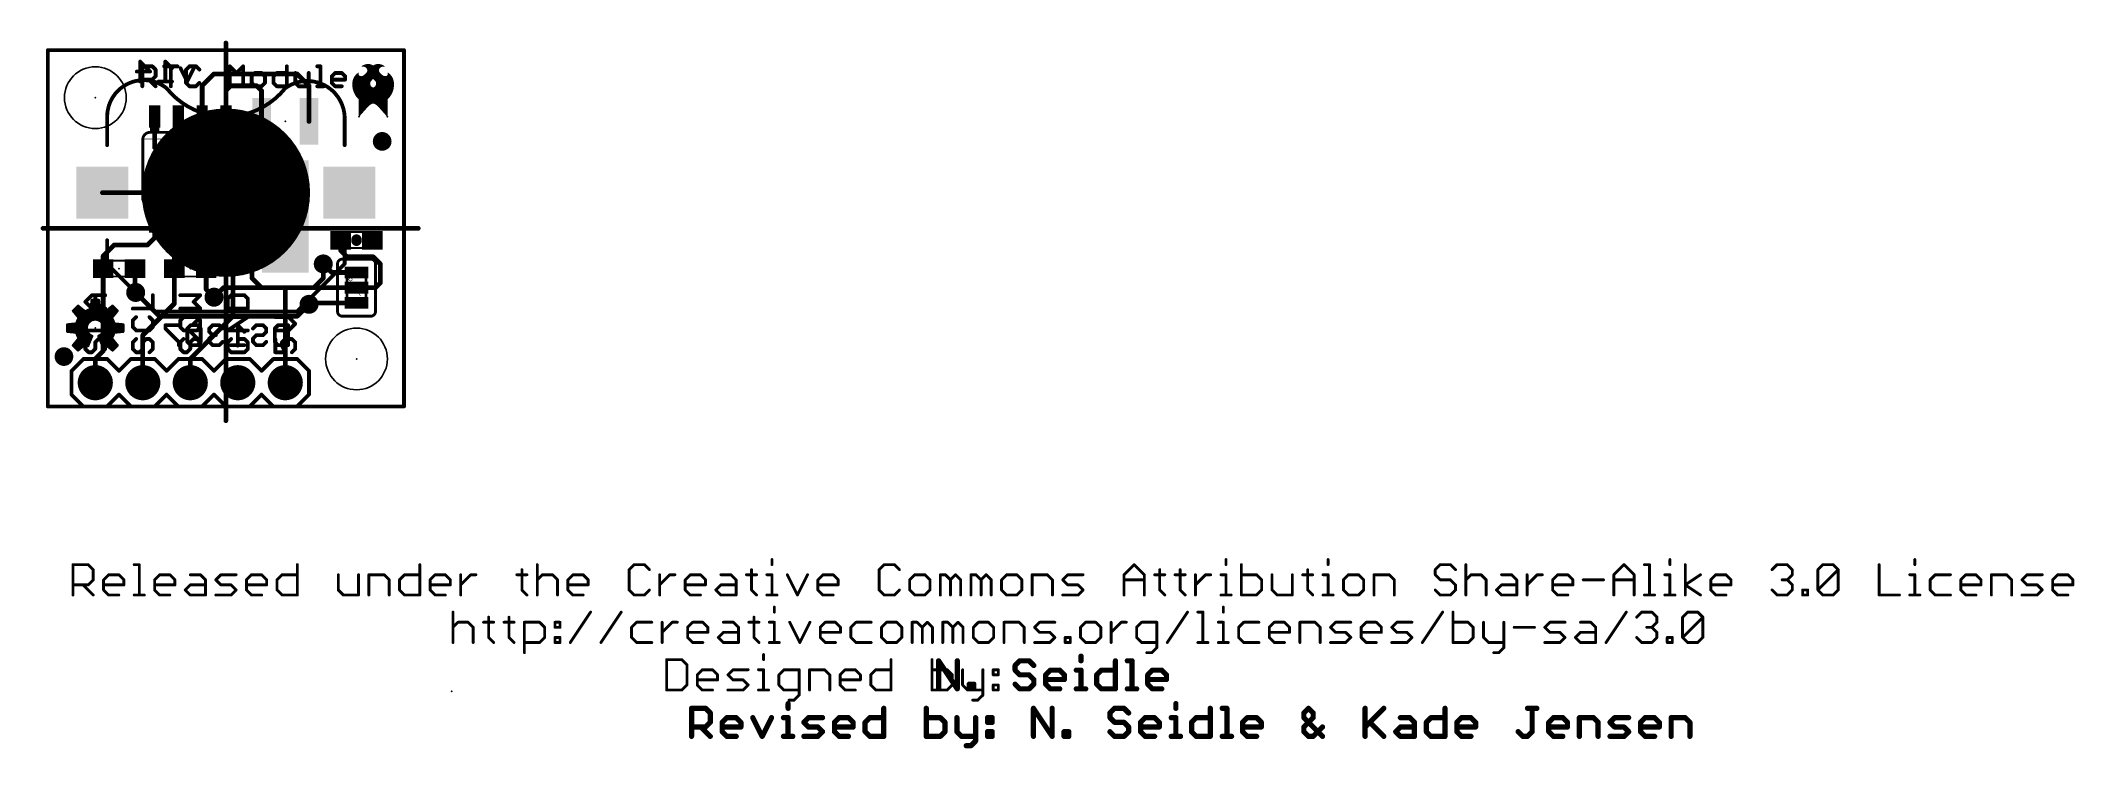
# Model space of a CAD drawing. Extents: x 0 to 108, y -18 to 20.
import ezdxf

# ---------------------------------------------------------------- set-up
doc = ezdxf.new("R2010")
doc.units = 0
for name, color, linetype in [('1', 12, 'CONTINUOUS'), ('16', 132, 'CONTINUOUS'), ('17', 110, 'CONTINUOUS'), ('18', 110, 'CONTINUOUS'), ('20', 53, 'CONTINUOUS'), ('21', 41, 'CONTINUOUS'), ('22', 40, 'CONTINUOUS'), ('23', 53, 'CONTINUOUS'), ('24', 53, 'CONTINUOUS'), ('51', 53, 'CONTINUOUS')]:
    doc.layers.add(name, color=color, linetype=linetype)

# ---------------------------------------------------------------- blocks, each defined once
blk = doc.blocks.new('PIE')
at = {"const_width": 0.5}
blk.add_lwpolyline([(0, -0.25, 1), (0, 0.25, 1), (0, -0.25)], format="xyb", dxfattribs=at)
blk = doc.blocks.new('SQUAREP')
blk.add_solid([(-0.5, -0.5), (0.5, -0.5), (-0.5, 0.5), (0.5, 0.5)])
blk = doc.blocks.new('RECT')
blk.add_solid([(-0.5, -0.5), (0.5, -0.5), (-0.5, 0.5), (0.5, 0.5)])
blk = doc.blocks.new('ROUNDP')
at = {"const_width": 0.5}
blk.add_lwpolyline([(0, -0.25, 1), (0, 0.25, 1), (0, -0.25)], format="xyb", dxfattribs=at)
blk = doc.blocks.new('ROUNDV')
at = {"const_width": 0.5}
blk.add_lwpolyline([(0, -0.25, 1), (0, 0.25, 1), (0, -0.25)], format="xyb", dxfattribs=at)

msp = doc.modelspace()

# ---------------------------------------------------------------- linework, layer by layer
at = {"layer": '1'}
for points, const_width in [([(0, 19.05), (0, 0)], 0.2032), ([(19.05, 19.05), (0, 19.05)], 0.2032), ([(19.05, 0), (19.05, 19.05)], 0.2032), ([(8.255, 17.145), (8.89, 17.78)], 0.254), ([(8.89, 17.78), (13.335, 17.78)], 0.254), ([(13.335, 17.78), (13.97, 17.145)], 0.254), ([(8.255, 15.5), (8.255, 17.145)], 0.254), ([(9.525, 16.891), (9.779, 17.145)], 0.254), ([(9.525, 15.5), (9.525, 16.891)], 0.254), ([(9.779, 17.145), (11.176, 17.145)], 0.254), ([(11.176, 17.145), (11.43, 16.891)], 0.254), ([(11.43, 16.891), (11.43, 15.24)], 0.254), ([(13.97, 17.145), (13.97, 15.24)], 0.254), ([(5.715, 15.5), (5.715, 13.843)], 0.254), ([(6.985, 15.5), (6.985, 14.224)], 0.254), ([(8.255, 15.5), (8.255, 15.367)], 0.254), ([(6.985, 14.224), (7.366, 13.843)], 0.254), ([(5.715, 13.843), (6.223, 13.335)], 0.254), ([(7.366, 13.843), (7.366, 11.938)], 0.254), ([(7.366, 11.938), (6.858, 11.43)], 0.254), ([(6.858, 11.43), (2.921, 11.43)], 0.254), ([(5.715, 9.9), (5.715, 9.017)], 0.254), ([(6.985, 9.9), (6.985, 8.763)], 0.254), ([(8.255, 9.9), (8.255, 8.763)], 0.254), ([(9.525, 9.9), (9.525, 8.89)], 0.254), ([(3.556, 8.636), (2.96, 8.04)], 0.254), ([(5.334, 8.636), (3.556, 8.636)], 0.254), ([(5.715, 9.017), (5.334, 8.636)], 0.254), ([(6.77, 8.548), (6.985, 8.763)], 0.254), ([(8.255, 8.763), (8.509, 8.509)], 0.254), ([(9.525, 8.89), (9.779, 8.636)], 0.254), ([(9.779, 8.636), (10.668, 8.636)], 0.254), ([(10.668, 8.636), (10.922, 8.382)], 0.254), ([(15.66, 8.89), (15.66, 8.343)], 0.254), ([(2.96, 7.366), (2.96, 8.04)], 0.254), ([(6.77, 7.366), (6.77, 8.548)], 0.254), ([(8.509, 8.509), (9.017, 8.509)], 0.254), ([(9.017, 8.509), (9.906, 7.62)], 0.254), ([(9.906, 7.62), (9.906, 4.826)], 0.254), ([(10.922, 8.382), (10.922, 6.858)], 0.254), ([(15.1892, 7.1628), (14.732, 7.62)], 0.254), ([(15.66, 8.343), (16.002, 8.001)], 0.254), ([(16.002, 8.001), (17.399, 8.001)], 0.254), ([(17.399, 8.001), (17.78, 7.62)], 0.254), ([(17.78, 7.62), (17.78, 6.604)], 0.254), ([(2.96, 7.366), (2.96, 2.96)], 0.254), ([(4.66, 7.366), (4.66, 6.135)], 0.254), ([(6.77, 7.366), (6.77, 5.5)], 0.254), ([(8.47, 7.366), (8.47, 6.262)], 0.254), ([(11.43, 6.35), (10.922, 6.858)], 0.254), ([(16.51, 7.1628), (15.1892, 7.1628)], 0.254), ([(17.78, 6.604), (17.526, 6.35)], 0.254), ([(4.66, 6.135), (4.699, 6.096)], 0.254), ([(6.77, 5.5), (5.08, 3.81)], 0.254), ([(8.47, 6.262), (8.89, 5.842)], 0.254), ([(12.7, 6.35), (11.43, 6.35)], 0.254), ([(16.51, 6.35), (12.7, 6.35)], 0.254), ([(12.7, 1.27), (12.7, 6.35)], 0.254), ([(14.0462, 5.5372), (13.97, 5.461)], 0.254), ([(16.51, 5.5372), (14.0462, 5.5372)], 0.254), ([(17.526, 6.35), (16.51, 6.35)], 0.254), ([(7.62, 2.54), (9.906, 4.826)], 0.254), ([(5.08, 1.27), (5.08, 3.81)], 0.254), ([(2.96, 2.96), (2.54, 2.54)], 0.254), ([(2.54, 2.54), (2.54, 1.27)], 0.254), ([(7.62, 1.27), (7.62, 2.54)], 0.254), ([(0, 0), (19.05, 0)], 0.2032)]:
    msp.add_lwpolyline(points, dxfattribs=dict(at, const_width=const_width))
for points, const_width in [([(0.0508, 19.05, 1), (-0.0508, 19.05)], 0.1016), ([(0, 19.1008, 1), (0, 18.9992)], 0.1016), ([(19.1008, 19.05, 1), (18.9992, 19.05)], 0.1016), ([(19.05, 18.9992, 1), (19.05, 19.1008)], 0.1016), ([(8.89, 17.8435, 1), (8.89, 17.7165)], 0.127), ([(8.9349, 17.7351, 1), (8.8451, 17.8249)], 0.127), ([(13.3799, 17.8249, 1), (13.2901, 17.7351)], 0.127), ([(13.335, 17.7165, 1), (13.335, 17.8435)], 0.127), ([(8.3185, 17.145, 1), (8.1915, 17.145)], 0.127), ([(8.2101, 17.1899, 1), (8.2999, 17.1001)], 0.127), ([(9.5885, 16.891, 1), (9.4615, 16.891)], 0.127), ([(9.4801, 16.9359, 1), (9.5699, 16.8461)], 0.127), ([(9.779, 17.2085, 1), (9.779, 17.0815)], 0.127), ([(9.8239, 17.1001, 1), (9.7341, 17.1899)], 0.127), ([(11.2209, 17.1899, 1), (11.1311, 17.1001)], 0.127), ([(11.176, 17.0815, 1), (11.176, 17.2085)], 0.127), ([(11.4935, 16.891, 1), (11.3665, 16.891)], 0.127), ([(11.3851, 16.8461, 1), (11.4749, 16.9359)], 0.127), ([(14.0335, 17.145, 1), (13.9065, 17.145)], 0.127), ([(13.9251, 17.1001, 1), (14.0149, 17.1899)], 0.127), ([(5.7785, 15.5, 1), (5.6515, 15.5)], 0.127), ([(7.0485, 15.5, 1), (6.9215, 15.5)], 0.127), ([(8.3185, 15.5, 1), (8.1915, 15.5)], 0.127), ([(8.1915, 15.5, 1), (8.3185, 15.5)], 0.127), ([(8.1915, 15.367, 1), (8.3185, 15.367)], 0.127), ([(9.4615, 15.5, 1), (9.5885, 15.5)], 0.127), ([(11.3665, 15.24, 1), (11.4935, 15.24)], 0.127), ([(13.9065, 15.24, 1), (14.0335, 15.24)], 0.127), ([(7.0299, 14.2689, 1), (6.9401, 14.1791)], 0.127), ([(6.9215, 14.224, 1), (7.0485, 14.224)], 0.127), ([(5.7599, 13.8879, 1), (5.6701, 13.7981)], 0.127), ([(5.6515, 13.843, 1), (5.7785, 13.843)], 0.127), ([(6.1781, 13.2901, 1), (6.2679, 13.3799)], 0.127), ([(7.4295, 13.843, 1), (7.3025, 13.843)], 0.127), ([(7.3211, 13.7981, 1), (7.4109, 13.8879)], 0.127), ([(7.3025, 11.938, 1), (7.4295, 11.938)], 0.127), ([(7.4109, 11.8931, 1), (7.3211, 11.9829)], 0.127), ([(2.921, 11.4935, 1), (2.921, 11.3665)], 0.127), ([(6.8131, 11.4749, 1), (6.9029, 11.3851)], 0.127), ([(6.858, 11.3665, 1), (6.858, 11.4935)], 0.127), ([(5.7785, 9.9, 1), (5.6515, 9.9)], 0.127), ([(7.0485, 9.9, 1), (6.9215, 9.9)], 0.127), ([(8.3185, 9.9, 1), (8.1915, 9.9)], 0.127), ([(9.5885, 9.9, 1), (9.4615, 9.9)], 0.127), ([(3.556, 8.6995, 1), (3.556, 8.5725)], 0.127), ([(3.6009, 8.5911, 1), (3.5111, 8.6809)], 0.127), ([(5.2891, 8.6809, 1), (5.3789, 8.5911)], 0.127), ([(5.334, 8.5725, 1), (5.334, 8.6995)], 0.127), ([(5.6515, 9.017, 1), (5.7785, 9.017)], 0.127), ([(5.7599, 8.9721, 1), (5.6701, 9.0619)], 0.127), ([(6.9215, 8.763, 1), (7.0485, 8.763)], 0.127), ([(7.0299, 8.7181, 1), (6.9401, 8.8079)], 0.127), ([(8.2999, 8.8079, 1), (8.2101, 8.7181)], 0.127), ([(8.1915, 8.763, 1), (8.3185, 8.763)], 0.127), ([(9.5699, 8.9349, 1), (9.4801, 8.8451)], 0.127), ([(9.4615, 8.89, 1), (9.5885, 8.89)], 0.127), ([(9.779, 8.6995, 1), (9.779, 8.5725)], 0.127), ([(9.7341, 8.5911, 1), (9.8239, 8.6809)], 0.127), ([(10.7129, 8.6809, 1), (10.6231, 8.5911)], 0.127), ([(10.668, 8.5725, 1), (10.668, 8.6995)], 0.127), ([(15.7235, 8.89, 1), (15.5965, 8.89)], 0.127), ([(3.0235, 8.04, 1), (2.8965, 8.04)], 0.127), ([(2.9151, 8.0849, 1), (3.0049, 7.9951)], 0.127), ([(6.8335, 8.548, 1), (6.7065, 8.548)], 0.127), ([(6.7251, 8.5929, 1), (6.8149, 8.5031)], 0.127), ([(8.509, 8.5725, 1), (8.509, 8.4455)], 0.127), ([(8.4641, 8.4641, 1), (8.5539, 8.5539)], 0.127), ([(9.0619, 8.5539, 1), (8.9721, 8.4641)], 0.127), ([(9.017, 8.4455, 1), (9.017, 8.5725)], 0.127), ([(9.9695, 7.62, 1), (9.8425, 7.62)], 0.127), ([(9.8611, 7.5751, 1), (9.9509, 7.6649)], 0.127), ([(10.9855, 8.382, 1), (10.8585, 8.382)], 0.127), ([(10.8771, 8.3371, 1), (10.9669, 8.4269)], 0.127), ([(14.7769, 7.6649, 1), (14.6871, 7.5751)], 0.127), ([(15.7049, 8.3879, 1), (15.6151, 8.2981)], 0.127), ([(15.5965, 8.343, 1), (15.7235, 8.343)], 0.127), ([(16.002, 8.0645, 1), (16.002, 7.9375)], 0.127), ([(15.9571, 7.9561, 1), (16.0469, 8.0459)], 0.127), ([(17.4439, 8.0459, 1), (17.3541, 7.9561)], 0.127), ([(17.399, 7.9375, 1), (17.399, 8.0645)], 0.127), ([(17.8435, 7.62, 1), (17.7165, 7.62)], 0.127), ([(17.7351, 7.5751, 1), (17.8249, 7.6649)], 0.127), ([(3.0235, 7.366, 1), (2.8965, 7.366)], 0.127), ([(2.8965, 7.366, 1), (3.0235, 7.366)], 0.127), ([(4.7235, 7.366, 1), (4.5965, 7.366)], 0.127), ([(6.8335, 7.366, 1), (6.7065, 7.366)], 0.127), ([(6.7065, 7.366, 1), (6.8335, 7.366)], 0.127), ([(8.5335, 7.366, 1), (8.4065, 7.366)], 0.127), ([(10.9669, 6.9029, 1), (10.8771, 6.8131)], 0.127), ([(10.8585, 6.858, 1), (10.9855, 6.858)], 0.127), ([(15.1892, 7.2263, 1), (15.1892, 7.0993)], 0.127), ([(15.1443, 7.1179, 1), (15.2341, 7.2077)], 0.127), ([(16.51, 7.0993, 1), (16.51, 7.2263)], 0.127), ([(17.7165, 6.604, 1), (17.8435, 6.604)], 0.127), ([(17.8249, 6.5591, 1), (17.7351, 6.6489)], 0.127), ([(4.7049, 6.1799, 1), (4.6151, 6.0901)], 0.127), ([(4.5965, 6.135, 1), (4.7235, 6.135)], 0.127), ([(4.6541, 6.0511, 1), (4.7439, 6.1409)], 0.127), ([(6.7065, 5.5, 1), (6.8335, 5.5)], 0.127), ([(6.8149, 5.4551, 1), (6.7251, 5.5449)], 0.127), ([(8.5149, 6.3069, 1), (8.4251, 6.2171)], 0.127), ([(8.4065, 6.262, 1), (8.5335, 6.262)], 0.127), ([(8.8451, 5.7971, 1), (8.9349, 5.8869)], 0.127), ([(11.43, 6.4135, 1), (11.43, 6.2865)], 0.127), ([(11.3851, 6.3051, 1), (11.4749, 6.3949)], 0.127), ([(12.7, 6.4135, 1), (12.7, 6.2865)], 0.127), ([(12.7635, 6.35, 1), (12.6365, 6.35)], 0.127), ([(12.7, 6.2865, 1), (12.7, 6.4135)], 0.127), ([(13.9251, 5.5059, 1), (14.0149, 5.4161)], 0.127), ([(14.0462, 5.6007, 1), (14.0462, 5.4737)], 0.127), ([(14.0911, 5.4923, 1), (14.0013, 5.5821)], 0.127), ([(16.51, 6.4135, 1), (16.51, 6.2865)], 0.127), ([(16.51, 6.2865, 1), (16.51, 6.4135)], 0.127), ([(16.51, 5.4737, 1), (16.51, 5.6007)], 0.127), ([(17.4811, 6.3949, 1), (17.5709, 6.3051)], 0.127), ([(17.526, 6.2865, 1), (17.526, 6.4135)], 0.127), ([(9.8425, 4.826, 1), (9.9695, 4.826)], 0.127), ([(9.9509, 4.7811, 1), (9.8611, 4.8709)], 0.127), ([(5.1435, 3.81, 1), (5.0165, 3.81)], 0.127), ([(5.0351, 3.8549, 1), (5.1249, 3.7651)], 0.127), ([(2.6035, 2.54, 1), (2.4765, 2.54)], 0.127), ([(2.4951, 2.5849, 1), (2.5849, 2.4951)], 0.127), ([(2.8965, 2.96, 1), (3.0235, 2.96)], 0.127), ([(3.0049, 2.9151, 1), (2.9151, 3.0049)], 0.127), ([(7.6835, 2.54, 1), (7.5565, 2.54)], 0.127), ([(7.5751, 2.5849, 1), (7.6649, 2.4951)], 0.127), ([(2.4765, 1.27, 1), (2.6035, 1.27)], 0.127), ([(5.0165, 1.27, 1), (5.1435, 1.27)], 0.127), ([(7.5565, 1.27, 1), (7.6835, 1.27)], 0.127), ([(12.6365, 1.27, 1), (12.7635, 1.27)], 0.127), ([(0, 0.0508, 1), (0, -0.0508)], 0.1016), ([(-0.0508, 0, 1), (0.0508, 0)], 0.1016), ([(18.9992, 0, 1), (19.1008, 0)], 0.1016), ([(19.05, -0.0508, 1), (19.05, 0.0508)], 0.1016)]:
    msp.add_lwpolyline(points, format="xyb", dxfattribs=dict(at, const_width=const_width))
at = {"layer": '16'}
for points, const_width in [([(0, 0), (0, 19.05)], 0.2032), ([(0, 19.05), (19.05, 19.05)], 0.2032), ([(4.9379, 17.3736), (4.9379, 18.4413)], 0.2032), ([(4.9379, 18.4413), (5.4717, 17.9075)], 0.2032), ([(6.6411, 18.0854), (6.2852, 18.4413)], 0.2032), ([(6.2852, 18.4413), (6.2852, 17.3736)], 0.2032), ([(19.05, 19.05), (19.05, 0)], 0.2032), ([(5.4717, 17.9075), (4.7599, 17.9075)], 0.2032), ([(6.6411, 17.3736), (5.9293, 17.3736)], 0.2032), ([(7.4546, 17.3736), (7.0987, 18.0854)], 0.2032), ([(7.8105, 18.0854), (7.4546, 17.3736)], 0.2032), ([(8.128, 11.43), (6.223, 13.335)], 0.254), ([(9.525, 11.43), (8.128, 11.43)], 0.254), ([(14.732, 7.62), (14.732, 6.858)], 0.254), ([(14.732, 6.858), (14.224, 6.35)], 0.254), ([(5.969, 4.826), (4.699, 6.096)], 0.254), ([(9.398, 6.35), (8.89, 5.842)], 0.254), ([(14.224, 6.35), (9.398, 6.35)], 0.254), ([(13.97, 5.461), (13.335, 4.826)], 0.254), ([(13.335, 4.826), (5.969, 4.826)], 0.254), ([(19.05, 0), (0, 0)], 0.2032)]:
    msp.add_lwpolyline(points, dxfattribs=dict(at, const_width=const_width))
for points, const_width in [([(0.0508, 19.05, 1), (-0.0508, 19.05)], 0.1016), ([(0, 19.1008, 1), (0, 18.9992)], 0.1016), ([(4.9738, 18.4772, 1), (4.9019, 18.4054)], 0.1016), ([(4.9886, 18.4413, 1), (4.8871, 18.4413)], 0.1016), ([(6.3211, 18.4772, 1), (6.2493, 18.4054)], 0.1016), ([(6.336, 18.4413, 1), (6.2344, 18.4413)], 0.1016), ([(19.1008, 19.05, 1), (18.9992, 19.05)], 0.1016), ([(19.05, 18.9992, 1), (19.05, 19.1008)], 0.1016), ([(4.7599, 17.9583, 1), (4.7599, 17.8567)], 0.1016), ([(4.8871, 17.3736, 1), (4.9886, 17.3736)], 0.1016), ([(5.4358, 17.8715, 1), (5.5076, 17.9434)], 0.1016), ([(5.4717, 17.8567, 1), (5.4717, 17.9583)], 0.1016), ([(5.9293, 17.4244, 1), (5.9293, 17.3228)], 0.1016), ([(6.2344, 17.3736, 1), (6.336, 17.3736)], 0.1016), ([(6.6052, 18.0495, 1), (6.677, 18.1213)], 0.1016), ([(6.6411, 17.3228, 1), (6.6411, 17.4244)], 0.1016), ([(7.1441, 18.1081, 1), (7.0533, 18.0627)], 0.1016), ([(7.4092, 17.3963, 1), (7.5, 17.3509)], 0.1016), ([(7.4092, 17.3509, 1), (7.5, 17.3963)], 0.1016), ([(7.8559, 18.0627, 1), (7.7651, 18.1081)], 0.1016), ([(6.2679, 13.3799, 1), (6.1781, 13.2901)], 0.127), ([(8.128, 11.4935, 1), (8.128, 11.3665)], 0.127), ([(8.0831, 11.3851, 1), (8.1729, 11.4749)], 0.127), ([(9.525, 11.3665, 1), (9.525, 11.4935)], 0.127), ([(14.7955, 7.62, 1), (14.6685, 7.62)], 0.127), ([(14.6685, 6.858, 1), (14.7955, 6.858)], 0.127), ([(14.7769, 6.8131, 1), (14.6871, 6.9029)], 0.127), ([(4.7439, 6.1409, 1), (4.6541, 6.0511)], 0.127), ([(8.8451, 5.8869, 1), (8.9349, 5.7971)], 0.127), ([(9.398, 6.4135, 1), (9.398, 6.2865)], 0.127), ([(9.4429, 6.3051, 1), (9.3531, 6.3949)], 0.127), ([(14.0149, 5.4161, 1), (13.9251, 5.5059)], 0.127), ([(14.1791, 6.3949, 1), (14.2689, 6.3051)], 0.127), ([(14.224, 6.2865, 1), (14.224, 6.4135)], 0.127), ([(5.969, 4.8895, 1), (5.969, 4.7625)], 0.127), ([(5.9241, 4.7811, 1), (6.0139, 4.8709)], 0.127), ([(13.2901, 4.8709, 1), (13.3799, 4.7811)], 0.127), ([(13.335, 4.7625, 1), (13.335, 4.8895)], 0.127), ([(0, 0.0508, 1), (0, -0.0508)], 0.1016), ([(-0.0508, 0, 1), (0.0508, 0)], 0.1016), ([(18.9992, 0, 1), (19.1008, 0)], 0.1016), ([(19.05, -0.0508, 1), (19.05, 0.0508)], 0.1016)]:
    msp.add_lwpolyline(points, format="xyb", dxfattribs=dict(at, const_width=const_width))
at = {"layer": '20', "const_width": 0.2032}
for points in [[(19.05, 19.05), (0, 19.05)], [(0, 19.05), (0, 0)], [(19.05, 0), (19.05, 19.05)], [(0, 0), (19.05, 0)]]:
    msp.add_lwpolyline(points, dxfattribs=at)
at = {"layer": '20', "const_width": 0.1016}
for points in [[(0, 19.1008, 1), (0, 18.9992)], [(0.0508, 19.05, 1), (-0.0508, 19.05)], [(19.1008, 19.05, 1), (18.9992, 19.05)], [(19.05, 18.9992, 1), (19.05, 19.1008)], [(0, 0.0508, 1), (0, -0.0508)], [(-0.0508, 0, 1), (0.0508, 0)], [(18.9992, 0, 1), (19.1008, 0)], [(19.05, -0.0508, 1), (19.05, 0.0508)]]:
    msp.add_lwpolyline(points, format="xyb", dxfattribs=at)
at = {"layer": '20'}
for centre in [(2.54, 16.51), (16.51, 2.54)]:
    msp.add_circle(centre, 1.651, dxfattribs=at)
at = {"layer": '21'}
for points, const_width in [([(5.0546, 17.1196), (5.0546, 18.1873)], 0.2032), ([(5.0546, 18.1873), (5.5885, 18.1873)], 0.2032), ([(5.5885, 17.4755), (5.0546, 17.4755)], 0.2032), ([(5.4105, 17.4755), (5.7664, 17.1196)], 0.2032), ([(5.5885, 18.1873), (5.7664, 18.0094)], 0.2032), ([(5.7664, 17.6535), (5.5885, 17.4755)], 0.2032), ([(5.7664, 18.0094), (5.7664, 17.6535)], 0.2032), ([(6.224, 18.1873), (6.9358, 18.1873)], 0.2032), ([(6.5799, 17.1196), (6.5799, 18.1873)], 0.2032), ([(7.5713, 18.1873), (7.3934, 18.0094)], 0.2032), ([(7.3934, 18.0094), (7.3934, 17.2976)], 0.2032), ([(7.9273, 18.1873), (7.5713, 18.1873)], 0.2032), ([(8.1052, 18.0094), (7.9273, 18.1873)], 0.2032), ([(9.7322, 17.1196), (9.7322, 18.1873)], 0.2032), ([(9.7322, 18.1873), (10.0881, 17.8314)], 0.2032), ([(10.0881, 17.8314), (10.444, 18.1873)], 0.2032), ([(10.444, 18.1873), (10.444, 17.1196)], 0.2032), ([(11.0795, 17.8314), (10.9016, 17.6535)], 0.2032), ([(10.9016, 17.6535), (10.9016, 17.2976)], 0.2032), ([(11.4354, 17.8314), (11.0795, 17.8314)], 0.2032), ([(11.6134, 17.6535), (11.4354, 17.8314)], 0.2032), ([(11.6134, 17.2976), (11.6134, 17.6535)], 0.2032), ([(12.071, 17.6535), (12.2489, 17.8314)], 0.2032), ([(12.071, 17.2976), (12.071, 17.6535)], 0.2032), ([(12.2489, 17.8314), (12.7828, 17.8314)], 0.2032), ([(12.7828, 18.1873), (12.7828, 17.1196)], 0.2032), ([(13.2404, 17.8314), (13.2404, 17.2976)], 0.2032), ([(13.9522, 17.1196), (13.9522, 17.8314)], 0.2032), ([(14.4098, 18.1873), (14.5877, 18.1873)], 0.2032), ([(14.5877, 18.1873), (14.5877, 17.1196)], 0.2032), ([(15.1894, 17.6535), (15.3673, 17.8314)], 0.2032), ([(15.1894, 17.2976), (15.1894, 17.6535)], 0.2032), ([(15.9012, 17.4755), (15.1894, 17.4755)], 0.2032), ([(15.3673, 17.8314), (15.7232, 17.8314)], 0.2032), ([(15.7232, 17.8314), (15.9012, 17.6535)], 0.2032), ([(15.9012, 17.6535), (15.9012, 17.4755)], 0.2032), ([(16.9469, 17.399), (16.877, 17.3806)], 0.0254), ([(17.0409, 17.4063), (16.9469, 17.399)], 0.0254), ([(16.9469, 17.399), (17.1349, 17.399)], 0.0254), ([(17.1349, 17.399), (17.0409, 17.4063)], 0.0254), ([(17.1324, 17.3812), (17.1481, 17.3896)], 0.0254), ([(17.1832, 17.3914), (17.1349, 17.399)], 0.0254), ([(17.1481, 17.3896), (17.1655, 17.3931)], 0.0254), ([(17.1655, 17.3931), (17.1832, 17.3914)], 0.0254), ([(17.2047, 17.9781), (17.1961, 17.9044)], 0.0254), ([(17.1961, 17.9044), (17.206, 17.8309)], 0.0254), ([(17.1964, 17.907), (17.7124, 17.907)], 0.0254), ([(17.1992, 17.8816), (17.723, 17.8816)], 0.0254), ([(17.1994, 17.9324), (17.7029, 17.9324)], 0.0254), ([(17.2023, 17.9578), (17.6978, 17.9578)], 0.0254), ([(17.2026, 17.8562), (17.7375, 17.8562)], 0.0254), ([(17.2315, 18.0473), (17.2047, 17.9781)], 0.0254), ([(17.206, 17.8309), (17.234, 17.7622)], 0.0254), ([(17.2061, 17.8308), (17.7532, 17.8308)], 0.0254), ([(17.2067, 17.9832), (17.6984, 17.9832)], 0.0254), ([(17.2164, 17.8054), (17.7743, 17.8054)], 0.0254), ([(17.2165, 18.0086), (17.7034, 18.0086)], 0.0254), ([(17.2263, 18.034), (17.711, 18.034)], 0.0254), ([(17.2268, 17.78), (17.7979, 17.78)], 0.0254), ([(17.2746, 18.1077), (17.2315, 18.0473)], 0.0254), ([(17.234, 17.7622), (17.3526, 17.5864)], 0.0254), ([(17.2391, 17.7546), (17.8275, 17.7546)], 0.0254), ([(17.2401, 18.0594), (17.7222, 18.0594)], 0.0254), ([(17.2563, 17.7292), (17.8615, 17.7292)], 0.0254), ([(17.2582, 18.0848), (17.738, 18.0848)], 0.0254), ([(17.2734, 17.7038), (17.8967, 17.7038)], 0.0254), ([(17.3442, 18.1736), (17.2746, 18.1077)], 0.0254), ([(17.2772, 18.1102), (17.7596, 18.1102)], 0.0254), ([(17.2905, 17.6784), (17.9348, 17.6784)], 0.0254), ([(17.3041, 18.1356), (17.7867, 18.1356)], 0.0254), ([(17.3077, 17.653), (17.9994, 17.653)], 0.0254), ([(17.3248, 17.6276), (18.3938, 17.6276)], 0.0254), ([(17.3309, 18.161), (17.8338, 18.161)], 0.0254), ([(17.3419, 17.6022), (18.4074, 17.6022)], 0.0254), ([(17.4219, 18.2296), (17.3442, 18.1736)], 0.0254), ([(17.3526, 17.5864), (17.4981, 17.432)], 0.0254), ([(17.3616, 17.5768), (18.4211, 17.5768)], 0.0254), ([(17.362, 18.1864), (18.001, 18.1864)], 0.0254), ([(17.3856, 17.5514), (18.4347, 17.5514)], 0.0254), ([(17.3972, 18.2118), (17.9684, 18.2118)], 0.0254), ([(17.4095, 17.526), (18.4455, 17.526)], 0.0254), ([(17.4999, 18.2684), (17.4219, 18.2296)], 0.0254), ([(17.4334, 17.5006), (18.4546, 17.5006)], 0.0254), ([(17.4372, 18.2372), (17.9187, 18.2372)], 0.0254), ([(17.4574, 17.4752), (18.4637, 17.4752)], 0.0254), ([(17.4813, 17.4498), (18.4728, 17.4498)], 0.0254), ([(17.4882, 18.2626), (17.8601, 18.2626)], 0.0254), ([(17.4981, 17.432), (17.5364, 17.3871)], 0.0254), ([(17.5839, 18.2916), (17.4999, 18.2684)], 0.0254), ([(17.5046, 17.4244), (18.4791, 17.4244)], 0.0254), ([(17.5262, 17.399), (18.4842, 17.399)], 0.0254), ([(17.571, 18.288), (17.7674, 18.288)], 0.0254), ([(17.6708, 18.2982), (17.5839, 18.2916)], 0.0254), ([(17.7609, 18.2897), (17.6708, 18.2982)], 0.0254), ([(17.6974, 17.96), (17.6988, 17.9934)], 0.0254), ([(17.7039, 17.9273), (17.6974, 17.96)], 0.0254), ([(17.6988, 17.9934), (17.7154, 18.0484)], 0.0254), ([(17.7254, 17.8758), (17.7039, 17.9273)], 0.0254), ([(17.7154, 18.0484), (17.7457, 18.0973)], 0.0254), ([(17.7547, 17.8283), (17.7254, 17.8758)], 0.0254), ([(17.7457, 18.0973), (17.7877, 18.1365)], 0.0254), ([(17.791, 17.7859), (17.7547, 17.8283)], 0.0254), ([(17.8486, 18.2677), (17.7609, 18.2897)], 0.0254), ([(17.7877, 18.1365), (17.8385, 18.1635)], 0.0254), ([(17.8334, 17.7495), (17.791, 17.7859)], 0.0254), ([(17.9248, 17.6835), (17.8334, 17.7495)], 0.0254), ([(17.8385, 18.1635), (17.8897, 18.178)], 0.0254), ([(17.8715, 18.2575), (17.8486, 18.2677)], 0.0254), ([(17.9071, 18.2423), (17.8715, 18.2575)], 0.0254), ([(17.8897, 18.178), (17.9426, 18.1839)], 0.0254), ([(17.9575, 18.2202), (17.9071, 18.2423)], 0.0254), ([(17.9761, 17.6573), (17.9248, 17.6835)], 0.0254), ([(17.9426, 18.1839), (18.0036, 18.1839)], 0.0254), ([(18.001, 18.1864), (17.9575, 18.2202)], 0.0254), ([(18.0327, 17.6469), (17.9761, 17.6573)], 0.0254), ([(18.0035, 18.1839), (18.001, 18.1864)], 0.0254), ([(18.0036, 18.1839), (18.0035, 18.1839)], 0.0254), ([(18.0899, 17.653), (18.0327, 17.6469)], 0.0254), ([(18.1103, 17.6606), (18.0899, 17.653)], 0.0254), ([(18.0899, 17.653), (18.3755, 17.653)], 0.0254), ([(18.1492, 17.6874), (18.1103, 17.6606)], 0.0254), ([(18.1361, 17.6784), (18.3553, 17.6784)], 0.0254), ([(18.1788, 17.7241), (18.1492, 17.6874)], 0.0254), ([(18.1624, 17.7038), (18.335, 17.7038)], 0.0254), ([(18.1845, 17.7376), (18.1788, 17.7241)], 0.0254), ([(18.181, 17.7292), (18.3148, 17.7292)], 0.0254), ([(18.1865, 17.7521), (18.1845, 17.7376)], 0.0254), ([(18.2991, 17.7489), (18.1865, 17.841)], 0.0254), ([(18.1865, 17.841), (18.1865, 17.7521)], 0.0254), ([(18.1865, 17.8308), (18.199, 17.8308)], 0.0254), ([(18.1865, 17.8054), (18.23, 17.8054)], 0.0254), ([(18.1865, 17.78), (18.2611, 17.78)], 0.0254), ([(18.1865, 17.7546), (18.2921, 17.7546)], 0.0254), ([(18.3897, 17.6352), (18.2991, 17.7489)], 0.0254), ([(18.4398, 17.5418), (18.3897, 17.6352)], 0.0254), ([(18.4756, 17.442), (18.4398, 17.5418)], 0.0254), ([(18.4963, 17.338), (18.4756, 17.442)], 0.0254), ([(7.3934, 17.2976), (7.5713, 17.1196)], 0.2032), ([(7.5713, 17.1196), (7.9273, 17.1196)], 0.2032), ([(7.9273, 17.1196), (8.1052, 17.2976)], 0.2032), ([(10.9016, 17.2976), (11.0795, 17.1196)], 0.2032), ([(11.0795, 17.1196), (11.4354, 17.1196)], 0.2032), ([(11.4354, 17.1196), (11.6134, 17.2976)], 0.2032), ([(12.2489, 17.1196), (12.071, 17.2976)], 0.2032), ([(12.7828, 17.1196), (12.2489, 17.1196)], 0.2032), ([(13.2404, 17.2976), (13.4183, 17.1196)], 0.2032), ([(13.4183, 17.1196), (13.9522, 17.1196)], 0.2032), ([(14.4098, 17.1196), (14.7657, 17.1196)], 0.2032), ([(15.3673, 17.1196), (15.1894, 17.2976)], 0.2032), ([(15.7232, 17.1196), (15.3673, 17.1196)], 0.2032), ([(16.6441, 17.096), (16.6371, 17.0129)], 0.0254), ([(16.6371, 17.0129), (16.6371, 15.4965)], 0.0254), ([(16.6371, 16.9926), (18.4792, 16.9926)], 0.0254), ([(16.6371, 16.9672), (18.4754, 16.9672)], 0.0254), ([(16.6371, 16.9418), (18.4691, 16.9418)], 0.0254), ([(16.6371, 16.9164), (18.4604, 16.9164)], 0.0254), ([(16.6371, 16.891), (18.4516, 16.891)], 0.0254), ([(16.6371, 16.8656), (18.4429, 16.8656)], 0.0254), ([(16.6371, 16.8402), (18.4341, 16.8402)], 0.0254), ([(16.6371, 16.8148), (18.4254, 16.8148)], 0.0254), ([(16.6371, 16.7894), (18.4166, 16.7894)], 0.0254), ([(16.6371, 16.764), (18.4061, 16.764)], 0.0254), ([(16.6371, 16.7386), (18.3918, 16.7386)], 0.0254), ([(16.6371, 16.7132), (18.3775, 16.7132)], 0.0254), ([(16.6371, 16.6878), (18.3632, 16.6878)], 0.0254), ([(16.6371, 16.6624), (18.3489, 16.6624)], 0.0254), ([(16.6371, 16.637), (18.3346, 16.637)], 0.0254), ([(16.6371, 16.6116), (18.3203, 16.6116)], 0.0254), ([(16.6371, 16.5862), (18.3018, 16.5862)], 0.0254), ([(16.6371, 16.5608), (18.2815, 16.5608)], 0.0254), ([(16.6371, 16.5354), (18.2612, 16.5354)], 0.0254), ([(16.6371, 16.51), (18.2409, 16.51)], 0.0254), ([(16.6371, 16.4846), (18.2183, 16.4846)], 0.0254), ([(16.6371, 16.4592), (18.1914, 16.4592)], 0.0254), ([(16.6371, 16.4338), (18.1644, 16.4338)], 0.0254), ([(16.6371, 16.4084), (18.1375, 16.4084)], 0.0254), ([(16.6371, 16.383), (18.1059, 16.383)], 0.0254), ([(16.6371, 16.3576), (18.0699, 16.3576)], 0.0254), ([(16.6371, 16.3322), (18.0339, 16.3322)], 0.0254), ([(16.6371, 16.3068), (17.9931, 16.3068)], 0.0254), ([(16.6375, 17.018), (17.2112, 17.018)], 0.0254), ([(16.6397, 17.0434), (17.1364, 17.0434)], 0.0254), ([(16.6418, 17.0688), (17.0942, 17.0688)], 0.0254), ([(16.6439, 17.0942), (17.0647, 17.0942)], 0.0254), ([(16.6681, 17.1759), (16.6441, 17.096)], 0.0254), ([(16.6511, 17.1196), (17.0439, 17.1196)], 0.0254), ([(16.6588, 17.145), (17.0309, 17.145)], 0.0254), ([(16.6664, 17.1704), (17.0223, 17.1704)], 0.0254), ([(16.7082, 17.2491), (16.6681, 17.1759)], 0.0254), ([(16.679, 17.1958), (17.0166, 17.1958)], 0.0254), ([(16.6929, 17.2212), (17.0158, 17.2212)], 0.0254), ([(16.7068, 17.2466), (17.0161, 17.2466)], 0.0254), ([(16.7552, 17.3041), (16.7082, 17.2491)], 0.0254), ([(16.7278, 17.272), (17.0217, 17.272)], 0.0254), ([(16.7494, 17.2974), (17.0297, 17.2974)], 0.0254), ([(16.8122, 17.3485), (16.7552, 17.3041)], 0.0254), ([(16.7792, 17.3228), (17.0519, 17.3228)], 0.0254), ([(16.8118, 17.3482), (17.0869, 17.3482)], 0.0254), ([(16.877, 17.3806), (16.8122, 17.3485)], 0.0254), ([(16.8629, 17.3736), (17.1219, 17.3736)], 0.0254), ([(17.0158, 17.2453), (17.0257, 17.2898)], 0.0254), ([(17.0158, 17.1997), (17.0158, 17.2453)], 0.0254), ([(17.0257, 17.1552), (17.0158, 17.1997)], 0.0254), ([(17.0257, 17.2898), (17.0347, 17.3069)], 0.0254), ([(17.0479, 17.1118), (17.0257, 17.1552)], 0.0254), ([(17.0347, 17.3069), (17.0485, 17.3203)], 0.0254), ([(17.0816, 17.0764), (17.0479, 17.1118)], 0.0254), ([(17.0485, 17.3203), (17.1324, 17.3812)], 0.0254), ([(17.145, 17.0382), (17.0816, 17.0764)], 0.0254), ([(17.2158, 17.0166), (17.145, 17.0382)], 0.0254), ([(17.2898, 17.0129), (17.2158, 17.0166)], 0.0254), ([(17.3531, 17.023), (17.2898, 17.0129)], 0.0254), ([(17.3218, 17.018), (18.4831, 17.018)], 0.0254), ([(17.4138, 17.0435), (17.3531, 17.023)], 0.0254), ([(17.4135, 17.0434), (18.4869, 17.0434)], 0.0254), ([(17.4702, 17.0739), (17.4138, 17.0435)], 0.0254), ([(17.4607, 17.0688), (18.4908, 17.0688)], 0.0254), ([(17.515, 17.1124), (17.4702, 17.0739)], 0.0254), ([(17.4939, 17.0942), (18.4946, 17.0942)], 0.0254), ([(17.5484, 17.1611), (17.515, 17.1124)], 0.0254), ([(17.52, 17.1196), (18.4985, 17.1196)], 0.0254), ([(17.5364, 17.3871), (17.5619, 17.3338)], 0.0254), ([(17.5374, 17.145), (18.5023, 17.145)], 0.0254), ([(17.5429, 17.3736), (18.4892, 17.3736)], 0.0254), ([(17.568, 17.2168), (17.5484, 17.1611)], 0.0254), ([(17.5517, 17.1704), (18.5015, 17.1704)], 0.0254), ([(17.555, 17.3482), (18.4943, 17.3482)], 0.0254), ([(17.5606, 17.1958), (18.5008, 17.1958)], 0.0254), ([(17.5619, 17.3338), (17.5726, 17.2757)], 0.0254), ([(17.5639, 17.3228), (18.4968, 17.3228)], 0.0254), ([(17.5726, 17.2757), (17.568, 17.2168)], 0.0254), ([(17.5684, 17.2212), (18.5, 17.2212)], 0.0254), ([(17.5686, 17.2974), (18.4976, 17.2974)], 0.0254), ([(17.5704, 17.2466), (18.4992, 17.2466)], 0.0254), ([(17.5724, 17.272), (18.4984, 17.272)], 0.0254), ([(17.8857, 16.2544), (18.0087, 16.3144)], 0.0254), ([(18.0087, 16.3144), (18.1244, 16.3961)], 0.0254), ([(18.1244, 16.3961), (18.2276, 16.4933)], 0.0254), ([(18.2276, 16.4933), (18.316, 16.604)], 0.0254), ([(18.316, 16.604), (18.4107, 16.7721)], 0.0254), ([(18.4107, 16.7721), (18.4735, 16.9545)], 0.0254), ([(18.4735, 16.9545), (18.5023, 17.1452)], 0.0254), ([(18.5023, 17.1452), (18.4963, 17.338)], 0.0254), ([(16.6371, 16.2814), (17.941, 16.2814)], 0.0254), ([(16.6371, 16.256), (17.8889, 16.256)], 0.0254), ([(16.6371, 16.2306), (17.8004, 16.2306)], 0.0254), ([(16.6371, 16.2052), (17.6175, 16.2052)], 0.0254), ([(16.6371, 16.1798), (17.3041, 16.1798)], 0.0254), ([(16.6371, 16.1544), (17.2614, 16.1544)], 0.0254), ([(16.6371, 16.129), (17.2187, 16.129)], 0.0254), ([(16.6371, 16.1036), (17.1884, 16.1036)], 0.0254), ([(16.6371, 16.0782), (17.1607, 16.0782)], 0.0254), ([(16.6371, 16.0528), (17.133, 16.0528)], 0.0254), ([(16.6371, 15.4965), (17.1247, 16.0452)], 0.0254), ([(16.6371, 16.0274), (17.1089, 16.0274)], 0.0254), ([(16.6371, 16.002), (17.0863, 16.002)], 0.0254), ([(16.6371, 15.9766), (17.0637, 15.9766)], 0.0254), ([(16.6371, 15.9512), (17.0412, 15.9512)], 0.0254), ([(16.6371, 15.9258), (17.0186, 15.9258)], 0.0254), ([(16.6371, 15.9004), (16.996, 15.9004)], 0.0254), ([(16.6371, 15.875), (16.9734, 15.875)], 0.0254), ([(16.6371, 15.8496), (16.9509, 15.8496)], 0.0254), ([(16.6371, 15.8242), (16.9283, 15.8242)], 0.0254), ([(16.6371, 15.7988), (16.9057, 15.7988)], 0.0254), ([(16.6371, 15.7734), (16.8832, 15.7734)], 0.0254), ([(16.6371, 15.748), (16.8606, 15.748)], 0.0254), ([(16.6371, 15.7226), (16.838, 15.7226)], 0.0254), ([(16.6371, 15.6972), (16.8155, 15.6972)], 0.0254), ([(16.6371, 15.6718), (16.7929, 15.6718)], 0.0254), ([(16.6371, 15.6464), (16.7703, 15.6464)], 0.0254), ([(16.6371, 15.621), (16.7477, 15.621)], 0.0254), ([(16.6371, 15.5956), (16.7252, 15.5956)], 0.0254), ([(16.6371, 15.5702), (16.7026, 15.5702)], 0.0254), ([(16.6371, 15.5448), (16.68, 15.5448)], 0.0254), ([(16.6371, 15.5194), (16.6574, 15.5194)], 0.0254), ([(17.1247, 16.0452), (17.2115, 16.1247)], 0.0254), ([(17.2115, 16.1247), (17.3127, 16.1849)], 0.0254), ([(17.3127, 16.1849), (17.3499, 16.1984)], 0.0254), ([(17.3499, 16.1984), (17.3889, 16.2052)], 0.0254), ([(17.3889, 16.2052), (17.6175, 16.2052)], 0.0254), ([(17.6175, 16.2052), (17.7538, 16.2176)], 0.0254), ([(17.7538, 16.2176), (17.8857, 16.2544)], 0.0254), ([(5.08, 14.2748), (5.08, 11.1252)], 0.1524), ([(10.16, 14.3002), (5.08, 14.3002)], 0.0508), ([(9.779, 14.6558), (5.461, 14.6558)], 0.1524), ([(10.16, 13.208), (10.16, 14.2748)], 0.1524), ([(10.16, 12.192), (10.16, 13.208)], 0.1524), ([(10.16, 11.1252), (10.16, 12.192)], 0.1524), ([(5.461, 10.7442), (9.779, 10.7442)], 0.1524), ([(16.51, 8.9205), (16.51, 8.8595)], 0.5588), ([(15.494, 5.08), (15.494, 7.62)], 0.1524), ([(17.272, 7.874), (15.748, 7.874)], 0.1524), ([(17.526, 7.62), (17.526, 5.08)], 0.1524), ([(2.0057, 5.5903), (2.3616, 5.9462)], 0.2032), ([(2.3616, 5.2344), (2.0057, 5.5903)], 0.2032), ([(2.3616, 5.9462), (3.0734, 5.9462)], 0.2032), ([(2.5395, 5.2344), (2.5395, 5.9462)], 0.2032), ([(5.6134, 5.2344), (5.6134, 5.9462)], 0.2032), ([(8.1534, 5.9462), (7.0857, 5.9462)], 0.2032), ([(7.7975, 5.5903), (8.1534, 5.9462)], 0.2032), ([(8.1534, 5.2344), (7.7975, 5.5903)], 0.2032), ([(9.8036, 5.9462), (9.6257, 5.7683)], 0.2032), ([(9.6257, 5.7683), (9.6257, 5.2344)], 0.2032), ([(10.5155, 5.9462), (9.8036, 5.9462)], 0.2032), ([(10.6934, 5.7683), (10.5155, 5.9462)], 0.2032), ([(10.6934, 5.2344), (10.6934, 5.7683)], 0.2032), ([(2.1836, 4.7768), (2.0057, 4.5989)], 0.2032), ([(2.0057, 4.5989), (2.0057, 4.065)], 0.2032), ([(2.8955, 4.7768), (2.1836, 4.7768)], 0.2032), ([(3.0734, 5.2344), (2.3616, 5.2344)], 0.2032), ([(3.0734, 4.5989), (2.8955, 4.7768)], 0.2032), ([(3.0734, 4.065), (3.0734, 4.5989)], 0.2032), ([(4.5457, 5.2344), (5.6134, 5.2344)], 0.2032), ([(4.7236, 4.7768), (4.5457, 4.5989)], 0.2032), ([(4.5457, 4.5989), (4.5457, 4.2429)], 0.2032), ([(5.6134, 4.5989), (5.4355, 4.7768)], 0.2032), ([(5.6134, 4.2429), (5.6134, 4.5989)], 0.2032), ([(7.0857, 5.2344), (8.1534, 5.2344)], 0.2032), ([(7.0857, 4.5989), (7.2636, 4.7768)], 0.2032), ([(7.0857, 4.2429), (7.0857, 4.5989)], 0.2032), ([(7.2636, 4.7768), (7.9755, 4.7768)], 0.2032), ([(7.7975, 4.4209), (8.1534, 4.7768)], 0.2032), ([(7.9755, 4.7768), (8.1534, 4.5989)], 0.2032), ([(8.1534, 4.5989), (8.1534, 4.2429)], 0.2032), ([(9.6257, 5.2344), (10.6934, 5.2344)], 0.2032), ([(9.6257, 4.065), (10.6934, 4.7768)], 0.2032), ([(10.6934, 4.7768), (9.6257, 4.7768)], 0.2032), ([(12.8775, 4.7768), (12.1657, 4.7768)], 0.2032), ([(13.2334, 4.4209), (12.8775, 4.7768)], 0.2032), ([(12.8775, 4.065), (13.2334, 4.4209)], 0.2032), ([(17.272, 4.826), (15.748, 4.826)], 0.1524), ([(2.0057, 4.065), (3.0734, 4.065)], 0.2032), ([(2.1836, 3.6074), (2.0057, 3.4295)], 0.2032), ([(2.0057, 3.4295), (2.0057, 3.0736)], 0.2032), ([(2.5395, 3.4295), (2.7175, 3.6074)], 0.2032), ([(2.5395, 3.0736), (2.5395, 3.4295)], 0.2032), ([(2.7175, 3.6074), (2.8955, 3.6074)], 0.2032), ([(2.8955, 3.6074), (3.0734, 3.4295)], 0.2032), ([(3.0734, 3.4295), (3.0734, 3.0736)], 0.2032), ([(4.5457, 4.2429), (4.7236, 4.065)], 0.2032), ([(4.7236, 3.6074), (4.5457, 3.4295)], 0.2032), ([(4.5457, 3.4295), (4.5457, 3.0736)], 0.2032), ([(4.7236, 4.065), (5.4355, 4.065)], 0.2032), ([(5.0795, 3.4295), (5.2575, 3.6074)], 0.2032), ([(5.0795, 3.0736), (5.0795, 3.4295)], 0.2032), ([(5.2575, 3.6074), (5.4355, 3.6074)], 0.2032), ([(5.4355, 4.065), (5.6134, 4.2429)], 0.2032), ([(5.4355, 3.6074), (5.6134, 3.4295)], 0.2032), ([(5.6134, 3.4295), (5.6134, 3.0736)], 0.2032), ([(7.2636, 4.065), (7.0857, 4.2429)], 0.2032), ([(7.2636, 3.6074), (7.0857, 3.4295)], 0.2032), ([(7.0857, 3.4295), (7.0857, 3.0736)], 0.2032), ([(7.9755, 4.065), (7.2636, 4.065)], 0.2032), ([(7.6195, 3.4295), (7.7975, 3.6074)], 0.2032), ([(7.6195, 3.0736), (7.6195, 3.4295)], 0.2032), ([(7.7975, 3.6074), (7.9755, 3.6074)], 0.2032), ([(8.1534, 4.2429), (7.9755, 4.065)], 0.2032), ([(7.9755, 3.6074), (8.1534, 3.4295)], 0.2032), ([(8.1534, 3.4295), (8.1534, 3.0736)], 0.2032), ([(10.6934, 4.065), (9.6257, 4.065)], 0.2032), ([(9.8036, 3.6074), (9.6257, 3.4295)], 0.2032), ([(9.6257, 3.4295), (9.6257, 3.0736)], 0.2032), ([(10.5155, 3.6074), (10.1595, 3.6074)], 0.2032), ([(10.1595, 3.6074), (10.1595, 3.2515)], 0.2032), ([(10.6934, 3.4295), (10.5155, 3.6074)], 0.2032), ([(10.6934, 3.0736), (10.6934, 3.4295)], 0.2032), ([(12.1657, 4.065), (12.8775, 4.065)], 0.2032), ([(12.1657, 3.6074), (12.1657, 2.8956)], 0.2032), ([(12.5216, 3.4295), (12.6995, 3.6074)], 0.2032), ([(12.5216, 3.2515), (12.5216, 3.4295)], 0.2032), ([(12.6995, 2.8956), (12.5216, 3.2515)], 0.2032), ([(12.6995, 3.6074), (13.0555, 3.6074)], 0.2032), ([(13.0555, 3.6074), (13.2334, 3.4295)], 0.2032), ([(13.2334, 3.4295), (13.2334, 3.0736)], 0.2032), ([(1.27, 1.905), (1.905, 2.54)], 0.2032), ([(1.905, 2.54), (3.175, 2.54)], 0.2032), ([(2.0057, 3.0736), (2.1836, 2.8956)], 0.2032), ([(2.1836, 2.8956), (2.3616, 2.8956)], 0.2032), ([(2.3616, 2.8956), (2.5395, 3.0736)], 0.2032), ([(3.0734, 3.0736), (2.8955, 2.8956)], 0.2032), ([(3.175, 2.54), (3.81, 1.905)], 0.2032), ([(3.81, 1.905), (4.445, 2.54)], 0.2032), ([(4.445, 2.54), (5.715, 2.54)], 0.2032), ([(4.5457, 3.0736), (4.7236, 2.8956)], 0.2032), ([(4.7236, 2.8956), (4.9016, 2.8956)], 0.2032), ([(4.9016, 2.8956), (5.0795, 3.0736)], 0.2032), ([(5.6134, 3.0736), (5.4355, 2.8956)], 0.2032), ([(6.35, 1.905), (5.715, 2.54)], 0.2032), ([(6.35, 1.905), (6.985, 2.54)], 0.2032), ([(6.985, 2.54), (8.255, 2.54)], 0.2032), ([(7.0857, 3.0736), (7.2636, 2.8956)], 0.2032), ([(7.2636, 2.8956), (7.4416, 2.8956)], 0.2032), ([(7.4416, 2.8956), (7.6195, 3.0736)], 0.2032), ([(8.1534, 3.0736), (7.9755, 2.8956)], 0.2032), ([(8.255, 2.54), (8.89, 1.905)], 0.2032), ([(8.89, 1.905), (9.525, 2.54)], 0.2032), ([(9.525, 2.54), (10.795, 2.54)], 0.2032), ([(9.6257, 3.0736), (9.8036, 2.8956)], 0.2032), ([(9.8036, 2.8956), (10.5155, 2.8956)], 0.2032), ([(10.5155, 2.8956), (10.6934, 3.0736)], 0.2032), ([(10.795, 2.54), (11.43, 1.905)], 0.2032), ([(11.43, 1.905), (12.065, 2.54)], 0.2032), ([(12.065, 2.54), (13.335, 2.54)], 0.2032), ([(12.1657, 2.8956), (12.6995, 2.8956)], 0.2032), ([(13.2334, 3.0736), (13.0555, 2.8956)], 0.2032), ([(13.97, 1.905), (13.335, 2.54)], 0.2032), ([(1.27, 0.635), (1.27, 1.905)], 0.2032), ([(13.97, 0.635), (13.97, 1.905)], 0.2032), ([(1.905, 0), (1.27, 0.635)], 0.2032), ([(3.175, 0), (1.905, 0)], 0.2032), ([(3.81, 0.635), (3.175, 0)], 0.2032), ([(4.445, 0), (3.81, 0.635)], 0.2032), ([(5.715, 0), (4.445, 0)], 0.2032), ([(5.715, 0), (6.35, 0.635)], 0.2032), ([(6.985, 0), (6.35, 0.635)], 0.2032), ([(8.255, 0), (6.985, 0)], 0.2032), ([(8.89, 0.635), (8.255, 0)], 0.2032), ([(9.525, 0), (8.89, 0.635)], 0.2032), ([(10.795, 0), (9.525, 0)], 0.2032), ([(11.43, 0.635), (10.795, 0)], 0.2032), ([(12.065, 0), (11.43, 0.635)], 0.2032), ([(13.335, 0), (12.065, 0)], 0.2032), ([(13.335, 0), (13.97, 0.635)], 0.2032)]:
    msp.add_lwpolyline(points, dxfattribs=dict(at, const_width=const_width))
for points, const_width in [([(5.1054, 18.1873, 1), (5.0038, 18.1873)], 0.1016), ([(5.0546, 18.2381, 1), (5.0546, 18.1365)], 0.1016), ([(5.0546, 17.5263, 1), (5.0546, 17.4247)], 0.1016), ([(5.4464, 17.5114, 1), (5.3746, 17.4396)], 0.1016), ([(5.6244, 18.2232, 1), (5.5525, 18.1514)], 0.1016), ([(5.5525, 17.5114, 1), (5.6244, 17.4396)], 0.1016), ([(5.5885, 18.1365, 1), (5.5885, 18.2381)], 0.1016), ([(5.5885, 17.4247, 1), (5.5885, 17.5263)], 0.1016), ([(5.8172, 18.0094, 1), (5.7156, 18.0094)], 0.1016), ([(5.7156, 17.6535, 1), (5.8172, 17.6535)], 0.1016), ([(5.7305, 17.9734, 1), (5.8023, 18.0453)], 0.1016), ([(5.8023, 17.6175, 1), (5.7305, 17.6894)], 0.1016), ([(6.224, 18.2381, 1), (6.224, 18.1365)], 0.1016), ([(6.6307, 18.1873, 1), (6.5291, 18.1873)], 0.1016), ([(6.9358, 18.1365, 1), (6.9358, 18.2381)], 0.1016), ([(7.4442, 18.0094, 1), (7.3426, 18.0094)], 0.1016), ([(7.3575, 18.0453, 1), (7.4293, 17.9734)], 0.1016), ([(7.5713, 18.2381, 1), (7.5713, 18.1365)], 0.1016), ([(7.6073, 18.1514, 1), (7.5354, 18.2232)], 0.1016), ([(7.9632, 18.2232, 1), (7.8913, 18.1514)], 0.1016), ([(7.9273, 18.1365, 1), (7.9273, 18.2381)], 0.1016), ([(8.0693, 17.9734, 1), (8.1411, 18.0453)], 0.1016), ([(9.783, 18.1873, 1), (9.6814, 18.1873)], 0.1016), ([(9.7681, 18.2232, 1), (9.6963, 18.1514)], 0.1016), ([(10.0522, 17.8673, 1), (10.124, 17.7955)], 0.1016), ([(10.0522, 17.7955, 1), (10.124, 17.8673)], 0.1016), ([(10.4948, 18.1873, 1), (10.3932, 18.1873)], 0.1016), ([(10.4799, 18.1514, 1), (10.4081, 18.2232)], 0.1016), ([(10.9524, 17.6535, 1), (10.8508, 17.6535)], 0.1016), ([(10.8657, 17.6894, 1), (10.9375, 17.6175)], 0.1016), ([(11.0795, 17.8822, 1), (11.0795, 17.7806)], 0.1016), ([(11.1155, 17.7955, 1), (11.0436, 17.8673)], 0.1016), ([(11.4714, 17.8673, 1), (11.3995, 17.7955)], 0.1016), ([(11.4354, 17.7806, 1), (11.4354, 17.8822)], 0.1016), ([(11.6642, 17.6535, 1), (11.5626, 17.6535)], 0.1016), ([(11.5775, 17.6175, 1), (11.6493, 17.6894)], 0.1016), ([(12.1218, 17.6535, 1), (12.0202, 17.6535)], 0.1016), ([(12.0351, 17.6894, 1), (12.1069, 17.6175)], 0.1016), ([(12.2489, 17.8822, 1), (12.2489, 17.7806)], 0.1016), ([(12.2849, 17.7955, 1), (12.213, 17.8673)], 0.1016), ([(12.8336, 18.1873, 1), (12.732, 18.1873)], 0.1016), ([(12.7828, 17.7806, 1), (12.7828, 17.8822)], 0.1016), ([(13.2912, 17.8314, 1), (13.1896, 17.8314)], 0.1016), ([(14.003, 17.8314, 1), (13.9014, 17.8314)], 0.1016), ([(14.4098, 18.2381, 1), (14.4098, 18.1365)], 0.1016), ([(14.6385, 18.1873, 1), (14.5369, 18.1873)], 0.1016), ([(14.5877, 18.1365, 1), (14.5877, 18.2381)], 0.1016), ([(15.2402, 17.6535, 1), (15.1386, 17.6535)], 0.1016), ([(15.1535, 17.6894, 1), (15.2253, 17.6175)], 0.1016), ([(15.1894, 17.5263, 1), (15.1894, 17.4247)], 0.1016), ([(15.3673, 17.8822, 1), (15.3673, 17.7806)], 0.1016), ([(15.4032, 17.7955, 1), (15.3314, 17.8673)], 0.1016), ([(15.7591, 17.8673, 1), (15.6873, 17.7955)], 0.1016), ([(15.7232, 17.7806, 1), (15.7232, 17.8822)], 0.1016), ([(15.952, 17.6535, 1), (15.8504, 17.6535)], 0.1016), ([(15.8504, 17.4755, 1), (15.952, 17.4755)], 0.1016), ([(15.8653, 17.6175, 1), (15.9371, 17.6894)], 0.1016), ([(15.9012, 17.4247, 1), (15.9012, 17.5263)], 0.1016), ([(16.9469, 17.4054, 1), (16.9469, 17.3926)], 0.0127), ([(16.9464, 17.4053, 1), (16.9474, 17.3927)], 0.0127), ([(16.9485, 17.3929, 1), (16.9453, 17.4051)], 0.0127), ([(17.0414, 17.4127, 1), (17.0404, 17.4)], 0.0127), ([(17.0414, 17.4, 1), (17.0404, 17.4127)], 0.0127), ([(17.1359, 17.4053, 1), (17.1339, 17.3927)], 0.0127), ([(17.1344, 17.3927, 1), (17.1354, 17.4053)], 0.0127), ([(17.1349, 17.3926, 1), (17.1349, 17.4054)], 0.0127), ([(17.1468, 17.3958, 1), (17.1493, 17.3834)], 0.0127), ([(17.1511, 17.384, 1), (17.1451, 17.3952)], 0.0127), ([(17.1661, 17.3994, 1), (17.1649, 17.3868)], 0.0127), ([(17.1668, 17.3869, 1), (17.1642, 17.3993)], 0.0127), ([(17.1822, 17.3851, 1), (17.1842, 17.3977)], 0.0127), ([(17.1826, 17.3851, 1), (17.1838, 17.3977)], 0.0127), ([(17.2024, 17.9053, 1), (17.1898, 17.9036)], 0.0127), ([(17.1898, 17.9052, 1), (17.2024, 17.9037)], 0.0127), ([(17.1964, 17.9134, 1), (17.1964, 17.9006)], 0.0127), ([(17.1992, 17.888, 1), (17.1992, 17.8753)], 0.0127), ([(17.1994, 17.9388, 1), (17.1994, 17.9261)], 0.0127), ([(17.2023, 17.9642, 1), (17.2023, 17.9515)], 0.0127), ([(17.2026, 17.8626, 1), (17.2026, 17.8498)], 0.0127), ([(17.211, 17.9774, 1), (17.1984, 17.9789)], 0.0127), ([(17.1988, 17.9804, 1), (17.2107, 17.9758)], 0.0127), ([(17.2061, 17.8372, 1), (17.2061, 17.8244)], 0.0127), ([(17.1997, 17.8301, 1), (17.2123, 17.8318)], 0.0127), ([(17.2119, 17.8333, 1), (17.2002, 17.8285)], 0.0127), ([(17.2067, 17.9896, 1), (17.2067, 17.9768)], 0.0127), ([(17.2164, 17.8118, 1), (17.2164, 17.7991)], 0.0127), ([(17.2165, 18.015, 1), (17.2165, 18.0023)], 0.0127), ([(17.2263, 18.0404, 1), (17.2263, 18.0277)], 0.0127), ([(17.2268, 17.7864, 1), (17.2268, 17.7736)], 0.0127), ([(17.2263, 18.051, 1), (17.2366, 18.0436)], 0.0127), ([(17.2374, 18.045, 1), (17.2255, 18.0496)], 0.0127), ([(17.2393, 17.7658, 1), (17.2287, 17.7586)], 0.0127), ([(17.2281, 17.7598, 1), (17.2399, 17.7646)], 0.0127), ([(17.2391, 17.761, 1), (17.2391, 17.7482)], 0.0127), ([(17.2401, 18.0658, 1), (17.2401, 18.053)], 0.0127), ([(17.2563, 17.7356, 1), (17.2563, 17.7229)], 0.0127), ([(17.2582, 18.0912, 1), (17.2582, 18.0785)], 0.0127), ([(17.2734, 17.7102, 1), (17.2734, 17.6974)], 0.0127), ([(17.2702, 18.1123, 1), (17.279, 18.1031)], 0.0127), ([(17.2798, 18.104, 1), (17.2694, 18.1114)], 0.0127), ([(17.2772, 18.1166, 1), (17.2772, 18.1039)], 0.0127), ([(17.2905, 17.6848, 1), (17.2905, 17.672)], 0.0127), ([(17.3041, 18.142, 1), (17.3041, 18.1292)], 0.0127), ([(17.3077, 17.6594, 1), (17.3077, 17.6467)], 0.0127), ([(17.3248, 17.634, 1), (17.3248, 17.6212)], 0.0127), ([(17.3309, 18.1674, 1), (17.3309, 18.1547)], 0.0127), ([(17.3419, 17.6086, 1), (17.3419, 17.5958)], 0.0127), ([(17.3405, 18.1787, 1), (17.3479, 18.1684)], 0.0127), ([(17.3486, 18.1689, 1), (17.3398, 18.1782)], 0.0127), ([(17.3572, 17.5907, 1), (17.348, 17.582)], 0.0127), ([(17.3474, 17.5828, 1), (17.3579, 17.5899)], 0.0127), ([(17.3616, 17.5832, 1), (17.3616, 17.5705)], 0.0127), ([(17.362, 18.1928, 1), (17.362, 18.1801)], 0.0127), ([(17.3856, 17.5578, 1), (17.3856, 17.545)], 0.0127), ([(17.3972, 18.2182, 1), (17.3972, 18.2054)], 0.0127), ([(17.4095, 17.5324, 1), (17.4095, 17.5196)], 0.0127), ([(17.4191, 18.2353, 1), (17.4247, 18.2239)], 0.0127), ([(17.4256, 18.2244, 1), (17.4182, 18.2348)], 0.0127), ([(17.4334, 17.507, 1), (17.4334, 17.4943)], 0.0127), ([(17.4372, 18.2436, 1), (17.4372, 18.2309)], 0.0127), ([(17.4574, 17.4816, 1), (17.4574, 17.4688)], 0.0127), ([(17.4813, 17.4562, 1), (17.4813, 17.4434)], 0.0127), ([(17.4882, 18.269, 1), (17.4882, 18.2563)], 0.0127), ([(17.5029, 17.4361, 1), (17.4933, 17.4279)], 0.0127), ([(17.4935, 17.4276, 1), (17.5027, 17.4364)], 0.0127), ([(17.4982, 18.2745, 1), (17.5016, 18.2623)], 0.0127), ([(17.5027, 18.2627, 1), (17.4971, 18.2741)], 0.0127), ([(17.5046, 17.4308, 1), (17.5046, 17.4181)], 0.0127), ([(17.5262, 17.4054, 1), (17.5262, 17.3926)], 0.0127), ([(17.571, 18.2944, 1), (17.571, 18.2816)], 0.0127), ([(17.5834, 18.2979, 1), (17.5844, 18.2852)], 0.0127), ([(17.5856, 18.2855, 1), (17.5822, 18.2977)], 0.0127), ([(17.6714, 18.3045, 1), (17.6702, 18.2919)], 0.0127), ([(17.6713, 18.2919, 1), (17.6703, 18.3045)], 0.0127), ([(17.691, 17.9603, 1), (17.7037, 17.9598)], 0.0127), ([(17.7036, 17.9613, 1), (17.6912, 17.9588)], 0.0127), ([(17.7051, 17.9931, 1), (17.6925, 17.9937)], 0.0127), ([(17.6927, 17.9952, 1), (17.7049, 17.9916)], 0.0127), ([(17.7098, 17.9297, 1), (17.698, 17.9249)], 0.0127), ([(17.6977, 17.9261, 1), (17.7101, 17.9285)], 0.0127), ([(17.6978, 17.9515, 1), (17.6978, 17.9642)], 0.0127), ([(17.6984, 17.9768, 1), (17.6984, 17.9896)], 0.0127), ([(17.7029, 17.9261, 1), (17.7029, 17.9388)], 0.0127), ([(17.7034, 18.0023, 1), (17.7034, 18.015)], 0.0127), ([(17.71, 18.0518, 1), (17.7208, 18.0451)], 0.0127), ([(17.7215, 18.0466, 1), (17.7093, 18.0503)], 0.0127), ([(17.711, 18.0277, 1), (17.711, 18.0404)], 0.0127), ([(17.7124, 17.9006, 1), (17.7124, 17.9134)], 0.0127), ([(17.7308, 17.8791, 1), (17.72, 17.8725)], 0.0127), ([(17.7195, 17.8733, 1), (17.7312, 17.8782)], 0.0127), ([(17.7222, 18.053, 1), (17.7222, 18.0658)], 0.0127), ([(17.723, 17.8753, 1), (17.723, 17.888)], 0.0127), ([(17.7375, 17.8498, 1), (17.7375, 17.8626)], 0.0127), ([(17.738, 18.0785, 1), (17.738, 18.0912)], 0.0127), ([(17.7414, 18.1019, 1), (17.7501, 18.0926)], 0.0127), ([(17.7511, 18.0939, 1), (17.7403, 18.1006)], 0.0127), ([(17.7595, 17.8324, 1), (17.7499, 17.8242)], 0.0127), ([(17.7493, 17.825, 1), (17.7601, 17.8316)], 0.0127), ([(17.7532, 17.8244, 1), (17.7532, 17.8372)], 0.0127), ([(17.7624, 18.2958, 1), (17.7593, 18.2835)], 0.0127), ([(17.7596, 18.1039, 1), (17.7596, 18.1166)], 0.0127), ([(17.7602, 18.2833, 1), (17.7615, 18.296)], 0.0127), ([(17.7674, 18.2816, 1), (17.7674, 18.2944)], 0.0127), ([(17.7743, 17.7991, 1), (17.7743, 17.8118)], 0.0127), ([(17.7848, 18.1421, 1), (17.7907, 18.1309)], 0.0127), ([(17.7921, 18.1319, 1), (17.7834, 18.1412)], 0.0127), ([(17.7952, 17.7907, 1), (17.7869, 17.7811)], 0.0127), ([(17.7862, 17.7818, 1), (17.7959, 17.79)], 0.0127), ([(17.7867, 18.1292, 1), (17.7867, 18.142)], 0.0127), ([(17.7979, 17.7736, 1), (17.7979, 17.7864)], 0.0127), ([(17.8371, 17.7546, 1), (17.8297, 17.7444)], 0.0127), ([(17.8275, 17.7482, 1), (17.8275, 17.761)], 0.0127), ([(17.8293, 17.7447, 1), (17.8375, 17.7543)], 0.0127), ([(17.8368, 18.1696, 1), (17.8402, 18.1574)], 0.0127), ([(17.8338, 18.1547, 1), (17.8338, 18.1674)], 0.0127), ([(17.8415, 18.1579, 1), (17.8355, 18.1691)], 0.0127), ([(17.8512, 18.2735, 1), (17.846, 18.2619)], 0.0127), ([(17.8471, 18.2615, 1), (17.8501, 18.2739)], 0.0127), ([(17.8601, 18.2563, 1), (17.8601, 18.269)], 0.0127), ([(17.8615, 17.7229, 1), (17.8615, 17.7356)], 0.0127), ([(17.874, 18.2633, 1), (17.869, 18.2517)], 0.0127), ([(17.8689, 18.2517, 1), (17.8741, 18.2633)], 0.0127), ([(17.889, 18.1843, 1), (17.8904, 18.1717)], 0.0127), ([(17.8914, 18.1719, 1), (17.888, 18.1841)], 0.0127), ([(17.8967, 17.6974, 1), (17.8967, 17.7102)], 0.0127), ([(17.9096, 18.2481, 1), (17.9046, 18.2365)], 0.0127), ([(17.9046, 18.2365, 1), (17.9096, 18.2481)], 0.0127), ([(17.9277, 17.6892, 1), (17.9219, 17.6778)], 0.0127), ([(17.9187, 18.2309, 1), (17.9187, 18.2436)], 0.0127), ([(17.9211, 17.6784, 1), (17.9285, 17.6886)], 0.0127), ([(17.9348, 17.672, 1), (17.9348, 17.6848)], 0.0127), ([(17.9426, 18.1903, 1), (17.9426, 18.1776)], 0.0127), ([(17.9433, 18.1776, 1), (17.9419, 18.1902)], 0.0127), ([(17.9614, 18.2252, 1), (17.9536, 18.2152)], 0.0127), ([(17.955, 18.2144, 1), (17.9601, 18.226)], 0.0127), ([(17.9684, 18.2054, 1), (17.9684, 18.2182)], 0.0127), ([(17.9772, 17.6636, 1), (17.9749, 17.6511)], 0.0127), ([(17.9732, 17.6517, 1), (17.979, 17.663)], 0.0127), ([(18.0055, 18.1909, 1), (17.9965, 18.1819)], 0.0127), ([(17.9971, 18.1814, 1), (18.0049, 18.1914)], 0.0127), ([(18.0035, 18.1903, 1), (18.0035, 18.1776)], 0.0127), ([(17.999, 18.1794, 1), (18.008, 18.1884)], 0.0127), ([(17.9994, 17.6467, 1), (17.9994, 17.6594)], 0.0127), ([(18.001, 18.1801, 1), (18.001, 18.1928)], 0.0127), ([(18.0036, 18.1776, 1), (18.0036, 18.1903)], 0.0127), ([(18.0036, 18.1776, 1), (18.0036, 18.1903)], 0.0127), ([(18.032, 17.6532, 1), (18.0333, 17.6405)], 0.0127), ([(18.0315, 17.6406, 1), (18.0338, 17.6531)], 0.0127), ([(18.0899, 17.6594, 1), (18.0899, 17.6467)], 0.0127), ([(18.0877, 17.659, 1), (18.0921, 17.647)], 0.0127), ([(18.0906, 17.6467, 1), (18.0892, 17.6593)], 0.0127), ([(18.1067, 17.6658, 1), (18.1139, 17.6554)], 0.0127), ([(18.1125, 17.6546, 1), (18.1081, 17.6666)], 0.0127), ([(18.1361, 17.6848, 1), (18.1361, 17.672)], 0.0127), ([(18.1442, 17.6914, 1), (18.1541, 17.6834)], 0.0127), ([(18.1528, 17.6821, 1), (18.1456, 17.6926)], 0.0127), ([(18.1624, 17.7102, 1), (18.1624, 17.6974)], 0.0127), ([(18.173, 17.7266, 1), (18.1846, 17.7216)], 0.0127), ([(18.1837, 17.7201, 1), (18.1739, 17.7281)], 0.0127), ([(18.181, 17.7356, 1), (18.181, 17.7229)], 0.0127), ([(18.1782, 17.7384, 1), (18.1908, 17.7367)], 0.0127), ([(18.1904, 17.7351, 1), (18.1787, 17.7401)], 0.0127), ([(18.1865, 17.8372, 1), (18.1865, 17.8244)], 0.0127), ([(18.1865, 17.7864, 1), (18.1865, 17.7736)], 0.0127), ([(18.1865, 17.761, 1), (18.1865, 17.7482)], 0.0127), ([(18.1905, 17.8459, 1), (18.1825, 17.8361)], 0.0127), ([(18.1929, 17.841, 1), (18.1802, 17.841)], 0.0127), ([(18.1865, 17.8118, 1), (18.1865, 17.7991)], 0.0127), ([(18.1928, 17.7512, 1), (18.1802, 17.753)], 0.0127), ([(18.1802, 17.7521, 1), (18.1929, 17.7521)], 0.0127), ([(18.199, 17.8244, 1), (18.199, 17.8372)], 0.0127), ([(18.23, 17.7991, 1), (18.23, 17.8118)], 0.0127), ([(18.2611, 17.7736, 1), (18.2611, 17.7864)], 0.0127), ([(18.2921, 17.7482, 1), (18.2921, 17.761)], 0.0127), ([(18.304, 17.7529, 1), (18.2941, 17.745)], 0.0127), ([(18.295, 17.744, 1), (18.3031, 17.7538)], 0.0127), ([(18.3148, 17.7229, 1), (18.3148, 17.7356)], 0.0127), ([(18.335, 17.6974, 1), (18.335, 17.7102)], 0.0127), ([(18.3553, 17.672, 1), (18.3553, 17.6848)], 0.0127), ([(18.3755, 17.6467, 1), (18.3755, 17.6594)], 0.0127), ([(18.3953, 17.6382, 1), (18.3841, 17.6322)], 0.0127), ([(18.3847, 17.6312, 1), (18.3947, 17.6392)], 0.0127), ([(18.3938, 17.6212, 1), (18.3938, 17.634)], 0.0127), ([(18.4074, 17.5958, 1), (18.4074, 17.6086)], 0.0127), ([(18.4211, 17.5705, 1), (18.4211, 17.5832)], 0.0127), ([(18.4458, 17.5439, 1), (18.4339, 17.5396)], 0.0127), ([(18.4342, 17.5388, 1), (18.4454, 17.5448)], 0.0127), ([(18.4347, 17.545, 1), (18.4347, 17.5578)], 0.0127), ([(18.4455, 17.5196, 1), (18.4455, 17.5324)], 0.0127), ([(18.4546, 17.4943, 1), (18.4546, 17.507)], 0.0127), ([(18.4637, 17.4688, 1), (18.4637, 17.4816)], 0.0127), ([(18.4819, 17.4432, 1), (18.4694, 17.4407)], 0.0127), ([(18.4697, 17.4398, 1), (18.4816, 17.4441)], 0.0127), ([(18.4728, 17.4434, 1), (18.4728, 17.4562)], 0.0127), ([(18.4791, 17.4181, 1), (18.4791, 17.4308)], 0.0127), ([(18.4842, 17.3926, 1), (18.4842, 17.4054)], 0.0127), ([(5.0038, 17.1196, 1), (5.1054, 17.1196)], 0.1016), ([(5.7305, 17.0837, 1), (5.8023, 17.1555)], 0.1016), ([(6.5291, 17.1196, 1), (6.6307, 17.1196)], 0.1016), ([(7.4293, 17.3335, 1), (7.3575, 17.2616)], 0.1016), ([(7.3426, 17.2976, 1), (7.4442, 17.2976)], 0.1016), ([(7.5713, 17.1704, 1), (7.5713, 17.0688)], 0.1016), ([(7.5354, 17.0837, 1), (7.6073, 17.1555)], 0.1016), ([(7.8913, 17.1555, 1), (7.9632, 17.0837)], 0.1016), ([(7.9273, 17.0688, 1), (7.9273, 17.1704)], 0.1016), ([(8.1411, 17.2616, 1), (8.0693, 17.3335)], 0.1016), ([(9.6814, 17.1196, 1), (9.783, 17.1196)], 0.1016), ([(10.3932, 17.1196, 1), (10.4948, 17.1196)], 0.1016), ([(10.9375, 17.3335, 1), (10.8657, 17.2616)], 0.1016), ([(10.8508, 17.2976, 1), (10.9524, 17.2976)], 0.1016), ([(11.0795, 17.1704, 1), (11.0795, 17.0688)], 0.1016), ([(11.0436, 17.0837, 1), (11.1155, 17.1555)], 0.1016), ([(11.3995, 17.1555, 1), (11.4714, 17.0837)], 0.1016), ([(11.4354, 17.0688, 1), (11.4354, 17.1704)], 0.1016), ([(11.5626, 17.2976, 1), (11.6642, 17.2976)], 0.1016), ([(11.6493, 17.2616, 1), (11.5775, 17.3335)], 0.1016), ([(12.1069, 17.3335, 1), (12.0351, 17.2616)], 0.1016), ([(12.0202, 17.2976, 1), (12.1218, 17.2976)], 0.1016), ([(12.2489, 17.1704, 1), (12.2489, 17.0688)], 0.1016), ([(12.213, 17.0837, 1), (12.2849, 17.1555)], 0.1016), ([(12.732, 17.1196, 1), (12.8336, 17.1196)], 0.1016), ([(12.7828, 17.0688, 1), (12.7828, 17.1704)], 0.1016), ([(13.2763, 17.3335, 1), (13.2045, 17.2616)], 0.1016), ([(13.1896, 17.2976, 1), (13.2912, 17.2976)], 0.1016), ([(13.4183, 17.1704, 1), (13.4183, 17.0688)], 0.1016), ([(13.3824, 17.0837, 1), (13.4542, 17.1555)], 0.1016), ([(13.9014, 17.1196, 1), (14.003, 17.1196)], 0.1016), ([(13.9522, 17.0688, 1), (13.9522, 17.1704)], 0.1016), ([(14.4098, 17.1704, 1), (14.4098, 17.0688)], 0.1016), ([(14.5369, 17.1196, 1), (14.6385, 17.1196)], 0.1016), ([(14.7657, 17.0688, 1), (14.7657, 17.1704)], 0.1016), ([(15.2253, 17.3335, 1), (15.1535, 17.2616)], 0.1016), ([(15.1386, 17.2976, 1), (15.2402, 17.2976)], 0.1016), ([(15.3673, 17.1704, 1), (15.3673, 17.0688)], 0.1016), ([(15.3314, 17.0837, 1), (15.4032, 17.1555)], 0.1016), ([(15.7232, 17.0688, 1), (15.7232, 17.1704)], 0.1016), ([(16.6435, 17.0129, 1), (16.6307, 17.0129)], 0.0127), ([(16.6371, 16.999, 1), (16.6371, 16.9862)], 0.0127), ([(16.6371, 16.9482, 1), (16.6371, 16.9354)], 0.0127), ([(16.6371, 16.9228, 1), (16.6371, 16.91)], 0.0127), ([(16.6371, 16.872, 1), (16.6371, 16.8592)], 0.0127), ([(16.6371, 16.8466, 1), (16.6371, 16.8338)], 0.0127), ([(16.6371, 16.7958, 1), (16.6371, 16.783)], 0.0127), ([(16.6371, 16.7704, 1), (16.6371, 16.7576)], 0.0127), ([(16.6371, 16.7196, 1), (16.6371, 16.7068)], 0.0127), ([(16.6371, 16.6942, 1), (16.6371, 16.6814)], 0.0127), ([(16.6371, 16.6434, 1), (16.6371, 16.6306)], 0.0127), ([(16.6371, 16.618, 1), (16.6371, 16.6052)], 0.0127), ([(16.6371, 16.5672, 1), (16.6371, 16.5544)], 0.0127), ([(16.6371, 16.5418, 1), (16.6371, 16.529)], 0.0127), ([(16.6371, 16.491, 1), (16.6371, 16.4782)], 0.0127), ([(16.6371, 16.4656, 1), (16.6371, 16.4528)], 0.0127), ([(16.6371, 16.4148, 1), (16.6371, 16.402)], 0.0127), ([(16.6371, 16.3894, 1), (16.6371, 16.3766)], 0.0127), ([(16.6371, 16.3386, 1), (16.6371, 16.3258)], 0.0127), ([(16.6371, 16.3132, 1), (16.6371, 16.3004)], 0.0127), ([(16.6308, 17.0134, 1), (16.6434, 17.0124)], 0.0127), ([(16.6371, 16.9736, 1), (16.6371, 16.9609)], 0.0127), ([(16.6371, 16.8974, 1), (16.6371, 16.8847)], 0.0127), ([(16.6371, 16.8212, 1), (16.6371, 16.8085)], 0.0127), ([(16.6371, 16.745, 1), (16.6371, 16.7323)], 0.0127), ([(16.6371, 16.6688, 1), (16.6371, 16.6561)], 0.0127), ([(16.6371, 16.5926, 1), (16.6371, 16.5799)], 0.0127), ([(16.6371, 16.5164, 1), (16.6371, 16.5037)], 0.0127), ([(16.6371, 16.4402, 1), (16.6371, 16.4275)], 0.0127), ([(16.6371, 16.364, 1), (16.6371, 16.3513)], 0.0127), ([(16.6375, 17.0244, 1), (16.6375, 17.0116)], 0.0127), ([(16.6397, 17.0498, 1), (16.6397, 17.0371)], 0.0127), ([(16.6418, 17.0752, 1), (16.6418, 17.0624)], 0.0127), ([(16.6439, 17.1006, 1), (16.6439, 17.0878)], 0.0127), ([(16.6504, 17.0955, 1), (16.6377, 17.0966)], 0.0127), ([(16.638, 17.0979, 1), (16.6501, 17.0942)], 0.0127), ([(16.6511, 17.126, 1), (16.6511, 17.1133)], 0.0127), ([(16.6588, 17.1514, 1), (16.6588, 17.1386)], 0.0127), ([(16.6664, 17.1768, 1), (16.6664, 17.164)], 0.0127), ([(16.6625, 17.179, 1), (16.6737, 17.1729)], 0.0127), ([(16.6742, 17.1741, 1), (16.662, 17.1778)], 0.0127), ([(16.679, 17.2022, 1), (16.679, 17.1895)], 0.0127), ([(16.6929, 17.2276, 1), (16.6929, 17.2148)], 0.0127), ([(16.7068, 17.253, 1), (16.7068, 17.2402)], 0.0127), ([(16.7034, 17.2532, 1), (16.713, 17.245)], 0.0127), ([(16.7138, 17.246, 1), (16.7026, 17.2522)], 0.0127), ([(16.7278, 17.2784, 1), (16.7278, 17.2657)], 0.0127), ([(16.7494, 17.3038, 1), (16.7494, 17.291)], 0.0127), ([(16.7513, 17.3091, 1), (16.7591, 17.2991)], 0.0127), ([(16.76, 17.3, 1), (16.7503, 17.3082)], 0.0127), ([(16.7792, 17.3292, 1), (16.7792, 17.3164)], 0.0127), ([(16.8118, 17.3546, 1), (16.8118, 17.3419)], 0.0127), ([(16.8094, 17.3542, 1), (16.815, 17.3428)], 0.0127), ([(16.8161, 17.3435, 1), (16.8083, 17.3535)], 0.0127), ([(16.8629, 17.38, 1), (16.8629, 17.3672)], 0.0127), ([(16.8754, 17.3867, 1), (16.8786, 17.3744)], 0.0127), ([(16.8798, 17.3749, 1), (16.8742, 17.3863)], 0.0127), ([(17.0221, 17.2453, 1), (17.0094, 17.2453)], 0.0127), ([(17.0094, 17.1997, 1), (17.0221, 17.1997)], 0.0127), ([(17.0096, 17.2467, 1), (17.022, 17.2439)], 0.0127), ([(17.022, 17.2011, 1), (17.0096, 17.1983)], 0.0127), ([(17.0158, 17.2148, 1), (17.0158, 17.2276)], 0.0127), ([(17.0161, 17.2402, 1), (17.0161, 17.253)], 0.0127), ([(17.0166, 17.1895, 1), (17.0166, 17.2022)], 0.0127), ([(17.0201, 17.2928, 1), (17.0313, 17.2868)], 0.0127), ([(17.0314, 17.1581, 1), (17.02, 17.1523)], 0.0127), ([(17.0319, 17.2884, 1), (17.0195, 17.2912)], 0.0127), ([(17.0195, 17.1538, 1), (17.0319, 17.1566)], 0.0127), ([(17.0217, 17.2657, 1), (17.0217, 17.2784)], 0.0127), ([(17.0223, 17.164, 1), (17.0223, 17.1768)], 0.0127), ([(17.0303, 17.3114, 1), (17.0391, 17.3023)], 0.0127), ([(17.0403, 17.3039, 1), (17.0291, 17.3098)], 0.0127), ([(17.0297, 17.291, 1), (17.0297, 17.3038)], 0.0127), ([(17.0309, 17.1386, 1), (17.0309, 17.1514)], 0.0127), ([(17.0525, 17.1161, 1), (17.0433, 17.1074)], 0.0127), ([(17.0448, 17.3254, 1), (17.0522, 17.3152)], 0.0127), ([(17.0423, 17.1089, 1), (17.0536, 17.1146)], 0.0127), ([(17.0439, 17.1133, 1), (17.0439, 17.126)], 0.0127), ([(17.0529, 17.3158, 1), (17.0441, 17.3248)], 0.0127), ([(17.0519, 17.3164, 1), (17.0519, 17.3292)], 0.0127), ([(17.0647, 17.0878, 1), (17.0647, 17.1006)], 0.0127), ([(17.0849, 17.0818, 1), (17.0783, 17.071)], 0.0127), ([(17.077, 17.072, 1), (17.0862, 17.0808)], 0.0127), ([(17.0869, 17.3419, 1), (17.0869, 17.3546)], 0.0127), ([(17.0942, 17.0624, 1), (17.0942, 17.0752)], 0.0127), ([(17.1219, 17.3672, 1), (17.1219, 17.38)], 0.0127), ([(17.1294, 17.3868, 1), (17.1354, 17.3756)], 0.0127), ([(17.1361, 17.3761, 1), (17.1287, 17.3863)], 0.0127), ([(17.1364, 17.0371, 1), (17.1364, 17.0498)], 0.0127), ([(17.1469, 17.0443, 1), (17.1432, 17.0321)], 0.0127), ([(17.1417, 17.0327, 1), (17.1483, 17.0436)], 0.0127), ([(17.2162, 17.0229, 1), (17.2155, 17.0102)], 0.0127), ([(17.2112, 17.0116, 1), (17.2112, 17.0244)], 0.0127), ([(17.214, 17.0105, 1), (17.2177, 17.0226)], 0.0127), ([(17.2888, 17.0192, 1), (17.2908, 17.0066)], 0.0127), ([(17.2895, 17.0066, 1), (17.2901, 17.0192)], 0.0127), ([(17.3218, 17.0244, 1), (17.3218, 17.0116)], 0.0127), ([(17.3511, 17.029, 1), (17.3551, 17.017)], 0.0127), ([(17.3541, 17.0167, 1), (17.3521, 17.0292)], 0.0127), ([(17.4135, 17.0498, 1), (17.4135, 17.0371)], 0.0127), ([(17.4108, 17.0491, 1), (17.4168, 17.0379)], 0.0127), ([(17.4158, 17.0375, 1), (17.4118, 17.0495)], 0.0127), ([(17.4607, 17.0752, 1), (17.4607, 17.0624)], 0.0127), ([(17.4661, 17.0787, 1), (17.4743, 17.0691)], 0.0127), ([(17.4732, 17.0683, 1), (17.4672, 17.0795)], 0.0127), ([(17.4939, 17.1006, 1), (17.4939, 17.0878)], 0.0127), ([(17.5098, 17.1159, 1), (17.5203, 17.1088)], 0.0127), ([(17.5192, 17.1075, 1), (17.5109, 17.1172)], 0.0127), ([(17.52, 17.126, 1), (17.52, 17.1133)], 0.0127), ([(17.5422, 17.3898, 1), (17.5307, 17.3843)], 0.0127), ([(17.5374, 17.1514, 1), (17.5374, 17.1386)], 0.0127), ([(17.5316, 17.3829, 1), (17.5413, 17.3912)], 0.0127), ([(17.5429, 17.38, 1), (17.5429, 17.3672)], 0.0127), ([(17.5424, 17.1632, 1), (17.5544, 17.159)], 0.0127), ([(17.5536, 17.1575, 1), (17.5432, 17.1647)], 0.0127), ([(17.5517, 17.1768, 1), (17.5517, 17.164)], 0.0127), ([(17.555, 17.3546, 1), (17.555, 17.3419)], 0.0127), ([(17.5606, 17.2022, 1), (17.5606, 17.1895)], 0.0127), ([(17.5681, 17.3349, 1), (17.5556, 17.3326)], 0.0127), ([(17.5561, 17.331, 1), (17.5676, 17.3365)], 0.0127), ([(17.5639, 17.3292, 1), (17.5639, 17.3164)], 0.0127), ([(17.5617, 17.2173, 1), (17.5744, 17.2163)], 0.0127), ([(17.5684, 17.2276, 1), (17.5684, 17.2148)], 0.0127), ([(17.574, 17.2147, 1), (17.5621, 17.2189)], 0.0127), ([(17.5686, 17.3038, 1), (17.5686, 17.291)], 0.0127), ([(17.5704, 17.253, 1), (17.5704, 17.2402)], 0.0127), ([(17.5724, 17.2784, 1), (17.5724, 17.2657)], 0.0127), ([(17.579, 17.2752, 1), (17.5663, 17.2762)], 0.0127), ([(17.5664, 17.2745, 1), (17.5789, 17.2768)], 0.0127), ([(17.9931, 16.3004, 1), (17.9931, 16.3132)], 0.0127), ([(18.005, 16.3196, 1), (18.0124, 16.3092)], 0.0127), ([(18.0115, 16.3087, 1), (18.0059, 16.3201)], 0.0127), ([(18.0339, 16.3258, 1), (18.0339, 16.3386)], 0.0127), ([(18.0699, 16.3513, 1), (18.0699, 16.364)], 0.0127), ([(18.1059, 16.3766, 1), (18.1059, 16.3894)], 0.0127), ([(18.1201, 16.4007, 1), (18.1288, 16.3915)], 0.0127), ([(18.1281, 16.3909, 1), (18.1208, 16.4013)], 0.0127), ([(18.1375, 16.402, 1), (18.1375, 16.4148)], 0.0127), ([(18.1644, 16.4275, 1), (18.1644, 16.4402)], 0.0127), ([(18.1914, 16.4528, 1), (18.1914, 16.4656)], 0.0127), ([(18.2183, 16.4782, 1), (18.2183, 16.491)], 0.0127), ([(18.2226, 16.4973, 1), (18.2325, 16.4893)], 0.0127), ([(18.2319, 16.4887, 1), (18.2232, 16.4979)], 0.0127), ([(18.2409, 16.5037, 1), (18.2409, 16.5164)], 0.0127), ([(18.2612, 16.529, 1), (18.2612, 16.5418)], 0.0127), ([(18.2815, 16.5544, 1), (18.2815, 16.5672)], 0.0127), ([(18.3018, 16.5799, 1), (18.3018, 16.5926)], 0.0127), ([(18.3105, 16.6071, 1), (18.3215, 16.6009)], 0.0127), ([(18.321, 16.6, 1), (18.311, 16.608)], 0.0127), ([(18.3203, 16.6052, 1), (18.3203, 16.618)], 0.0127), ([(18.3346, 16.6306, 1), (18.3346, 16.6434)], 0.0127), ([(18.3489, 16.6561, 1), (18.3489, 16.6688)], 0.0127), ([(18.3632, 16.6814, 1), (18.3632, 16.6942)], 0.0127), ([(18.3775, 16.7068, 1), (18.3775, 16.7196)], 0.0127), ([(18.3918, 16.7323, 1), (18.3918, 16.745)], 0.0127), ([(18.4047, 16.7741, 1), (18.4167, 16.77)], 0.0127), ([(18.4162, 16.769, 1), (18.4051, 16.7752)], 0.0127), ([(18.4061, 16.7576, 1), (18.4061, 16.7704)], 0.0127), ([(18.4166, 16.783, 1), (18.4166, 16.7958)], 0.0127), ([(18.4254, 16.8085, 1), (18.4254, 16.8212)], 0.0127), ([(18.4341, 16.8338, 1), (18.4341, 16.8466)], 0.0127), ([(18.4429, 16.8592, 1), (18.4429, 16.872)], 0.0127), ([(18.4516, 16.8847, 1), (18.4516, 16.8974)], 0.0127), ([(18.4604, 16.91, 1), (18.4604, 16.9228)], 0.0127), ([(18.4672, 16.9554, 1), (18.4798, 16.9535)], 0.0127), ([(18.4795, 16.9524, 1), (18.4675, 16.9565)], 0.0127), ([(18.4691, 16.9354, 1), (18.4691, 16.9482)], 0.0127), ([(18.4754, 16.9609, 1), (18.4754, 16.9736)], 0.0127), ([(18.4792, 16.9862, 1), (18.4792, 16.999)], 0.0127), ([(18.4831, 17.0116, 1), (18.4831, 17.0244)], 0.0127), ([(18.4869, 17.0371, 1), (18.4869, 17.0498)], 0.0127), ([(18.4892, 17.3672, 1), (18.4892, 17.38)], 0.0127), ([(18.5026, 17.3382, 1), (18.49, 17.3378)], 0.0127), ([(18.4901, 17.3368, 1), (18.5025, 17.3392)], 0.0127), ([(18.4908, 17.0624, 1), (18.4908, 17.0752)], 0.0127), ([(18.4943, 17.3419, 1), (18.4943, 17.3546)], 0.0127), ([(18.4946, 17.0878, 1), (18.4946, 17.1006)], 0.0127), ([(18.496, 17.145, 1), (18.5087, 17.1454)], 0.0127), ([(18.5086, 17.1442, 1), (18.4961, 17.1461)], 0.0127), ([(18.4968, 17.3164, 1), (18.4968, 17.3292)], 0.0127), ([(18.4976, 17.291, 1), (18.4976, 17.3038)], 0.0127), ([(18.4984, 17.2657, 1), (18.4984, 17.2784)], 0.0127), ([(18.4985, 17.1133, 1), (18.4985, 17.126)], 0.0127), ([(18.4992, 17.2402, 1), (18.4992, 17.253)], 0.0127), ([(18.5, 17.2148, 1), (18.5, 17.2276)], 0.0127), ([(18.5008, 17.1895, 1), (18.5008, 17.2022)], 0.0127), ([(18.5015, 17.164, 1), (18.5015, 17.1768)], 0.0127), ([(18.5023, 17.1386, 1), (18.5023, 17.1514)], 0.0127), ([(16.6371, 16.2624, 1), (16.6371, 16.2496)], 0.0127), ([(16.6371, 16.237, 1), (16.6371, 16.2242)], 0.0127), ([(16.6371, 16.1862, 1), (16.6371, 16.1734)], 0.0127), ([(16.6371, 16.11, 1), (16.6371, 16.0972)], 0.0127), ([(16.6371, 16.0338, 1), (16.6371, 16.021)], 0.0127), ([(16.6307, 15.4965, 1), (16.6435, 15.4965)], 0.0127), ([(16.6371, 16.2878, 1), (16.6371, 16.2751)], 0.0127), ([(16.6371, 16.2116, 1), (16.6371, 16.1989)], 0.0127), ([(16.6371, 16.1608, 1), (16.6371, 16.1481)], 0.0127), ([(16.6371, 16.1354, 1), (16.6371, 16.1227)], 0.0127), ([(16.6371, 16.0846, 1), (16.6371, 16.0719)], 0.0127), ([(16.6371, 16.0592, 1), (16.6371, 16.0465)], 0.0127), ([(16.6371, 16.0084, 1), (16.6371, 15.9957)], 0.0127), ([(16.6371, 15.983, 1), (16.6371, 15.9703)], 0.0127), ([(16.6371, 15.9575, 1), (16.6371, 15.9449)], 0.0127), ([(16.6371, 15.9322, 1), (16.6371, 15.9195)], 0.0127), ([(16.6371, 15.9068, 1), (16.6371, 15.8941)], 0.0127), ([(16.6371, 15.8813, 1), (16.6371, 15.8687)], 0.0127), ([(16.6371, 15.8559, 1), (16.6371, 15.8433)], 0.0127), ([(16.6371, 15.8306, 1), (16.6371, 15.8179)], 0.0127), ([(16.6371, 15.8051, 1), (16.6371, 15.7925)], 0.0127), ([(16.6371, 15.7797, 1), (16.6371, 15.7671)], 0.0127), ([(16.6371, 15.7544, 1), (16.6371, 15.7417)], 0.0127), ([(16.6371, 15.7289, 1), (16.6371, 15.7163)], 0.0127), ([(16.6371, 15.7035, 1), (16.6371, 15.6909)], 0.0127), ([(16.6371, 15.6782, 1), (16.6371, 15.6655)], 0.0127), ([(16.6371, 15.6527, 1), (16.6371, 15.6401)], 0.0127), ([(16.6371, 15.6273, 1), (16.6371, 15.6147)], 0.0127), ([(16.6371, 15.602, 1), (16.6371, 15.5893)], 0.0127), ([(16.6371, 15.5766, 1), (16.6371, 15.5639)], 0.0127), ([(16.6371, 15.5511, 1), (16.6371, 15.5385)], 0.0127), ([(16.6371, 15.5258, 1), (16.6371, 15.5131)], 0.0127), ([(16.6324, 15.5007, 1), (16.6418, 15.4923)], 0.0127), ([(16.6574, 15.5131, 1), (16.6574, 15.5258)], 0.0127), ([(16.68, 15.5385, 1), (16.68, 15.5511)], 0.0127), ([(16.7026, 15.5639, 1), (16.7026, 15.5766)], 0.0127), ([(16.7252, 15.5893, 1), (16.7252, 15.602)], 0.0127), ([(16.7477, 15.6147, 1), (16.7477, 15.6273)], 0.0127), ([(16.7703, 15.6401, 1), (16.7703, 15.6527)], 0.0127), ([(16.7929, 15.6655, 1), (16.7929, 15.6782)], 0.0127), ([(16.8155, 15.6909, 1), (16.8155, 15.7035)], 0.0127), ([(16.838, 15.7163, 1), (16.838, 15.7289)], 0.0127), ([(16.8606, 15.7417, 1), (16.8606, 15.7544)], 0.0127), ([(16.8832, 15.7671, 1), (16.8832, 15.7797)], 0.0127), ([(16.9057, 15.7925, 1), (16.9057, 15.8051)], 0.0127), ([(16.9283, 15.8179, 1), (16.9283, 15.8306)], 0.0127), ([(16.9509, 15.8433, 1), (16.9509, 15.8559)], 0.0127), ([(16.9734, 15.8687, 1), (16.9734, 15.8813)], 0.0127), ([(16.996, 15.8941, 1), (16.996, 15.9068)], 0.0127), ([(17.0186, 15.9195, 1), (17.0186, 15.9322)], 0.0127), ([(17.0412, 15.9449, 1), (17.0412, 15.9575)], 0.0127), ([(17.0637, 15.9703, 1), (17.0637, 15.983)], 0.0127), ([(17.0863, 15.9957, 1), (17.0863, 16.0084)], 0.0127), ([(17.1089, 16.021, 1), (17.1089, 16.0338)], 0.0127), ([(17.1204, 16.0499, 1), (17.129, 16.0405)], 0.0127), ([(17.1294, 16.041, 1), (17.12, 16.0494)], 0.0127), ([(17.133, 16.0465, 1), (17.133, 16.0592)], 0.0127), ([(17.1607, 16.0719, 1), (17.1607, 16.0846)], 0.0127), ([(17.1884, 16.0972, 1), (17.1884, 16.11)], 0.0127), ([(17.2083, 16.1302, 1), (17.2147, 16.1193)], 0.0127), ([(17.2158, 16.1201, 1), (17.2072, 16.1294)], 0.0127), ([(17.2187, 16.1227, 1), (17.2187, 16.1354)], 0.0127), ([(17.2614, 16.1481, 1), (17.2614, 16.1608)], 0.0127), ([(17.3041, 16.1734, 1), (17.3041, 16.1862)], 0.0127), ([(17.3105, 16.1909, 1), (17.3149, 16.1789)], 0.0127), ([(17.3159, 16.1794, 1), (17.3095, 16.1904)], 0.0127), ([(17.3488, 16.2046, 1), (17.351, 16.1921)], 0.0127), ([(17.3521, 16.1924, 1), (17.3478, 16.2043)], 0.0127), ([(17.3889, 16.2116, 1), (17.3889, 16.1989)], 0.0127), ([(17.39, 16.1989, 1), (17.3878, 16.2115)], 0.0127), ([(17.6169, 16.2115, 1), (17.6181, 16.1989)], 0.0127), ([(17.6175, 16.1989, 1), (17.6175, 16.2116)], 0.0127), ([(17.6175, 16.1989, 1), (17.6175, 16.2116)], 0.0127), ([(17.7521, 16.2237, 1), (17.7555, 16.2115)], 0.0127), ([(17.7544, 16.2113, 1), (17.7532, 16.2239)], 0.0127), ([(17.8004, 16.2242, 1), (17.8004, 16.237)], 0.0127), ([(17.8829, 16.2601, 1), (17.8884, 16.2487)], 0.0127), ([(17.8874, 16.2483, 1), (17.884, 16.2605)], 0.0127), ([(17.8889, 16.2496, 1), (17.8889, 16.2624)], 0.0127), ([(17.941, 16.2751, 1), (17.941, 16.2878)], 0.0127), ([(5.461, 14.6558, 0.4142), (5.08, 14.2748)], 0.1524), ([(5.1181, 14.2748, 1), (5.0419, 14.2748)], 0.0762), ([(5.0419, 14.2748, 1), (5.1181, 14.2748)], 0.0762), ([(5.08, 14.3129, 1), (5.08, 14.2875)], 0.0254), ([(5.461, 14.6939, 1), (5.461, 14.6177)], 0.0762), ([(5.461, 14.6177, 1), (5.461, 14.6939)], 0.0762), ([(10.16, 14.2748, 0.4142), (9.779, 14.6558)], 0.1524), ([(9.779, 14.6939, 1), (9.779, 14.6177)], 0.0762), ([(9.779, 14.6177, 1), (9.779, 14.6939)], 0.0762), ([(10.1981, 14.2748, 1), (10.1219, 14.2748)], 0.0762), ([(10.1219, 14.2748, 1), (10.1981, 14.2748)], 0.0762), ([(10.16, 14.2875, 1), (10.16, 14.3129)], 0.0254), ([(10.16, 13.208, 1), (10.16, 12.192)], 0.1524), ([(10.1981, 13.208, 1), (10.1219, 13.208)], 0.0762), ([(10.1219, 13.208, 1), (10.1981, 13.208)], 0.0762), ([(10.16, 13.1699, 1), (10.16, 13.2461)], 0.0762), ([(10.1981, 12.192, 1), (10.1219, 12.192)], 0.0762), ([(10.1219, 12.192, 1), (10.1981, 12.192)], 0.0762), ([(10.16, 12.1539, 1), (10.16, 12.2301)], 0.0762), ([(5.08, 11.1252, 0.4142), (5.461, 10.7442)], 0.1524), ([(5.1181, 11.1252, 1), (5.0419, 11.1252)], 0.0762), ([(5.0419, 11.1252, 1), (5.1181, 11.1252)], 0.0762), ([(9.779, 10.7442, 0.4142), (10.16, 11.1252)], 0.1524), ([(10.1981, 11.1252, 1), (10.1219, 11.1252)], 0.0762), ([(10.1219, 11.1252, 1), (10.1981, 11.1252)], 0.0762), ([(5.461, 10.7823, 1), (5.461, 10.7061)], 0.0762), ([(5.461, 10.7061, 1), (5.461, 10.7823)], 0.0762), ([(9.779, 10.7823, 1), (9.779, 10.7061)], 0.0762), ([(9.779, 10.7061, 1), (9.779, 10.7823)], 0.0762), ([(16.6497, 8.9205, 1), (16.3703, 8.9205)], 0.2794), ([(16.3703, 8.8595, 1), (16.6497, 8.8595)], 0.2794), ([(15.748, 7.874, 0.4142), (15.494, 7.62)], 0.1524), ([(15.5321, 7.62, 1), (15.4559, 7.62)], 0.0762), ([(15.4559, 7.62, 1), (15.5321, 7.62)], 0.0762), ([(15.748, 7.9121, 1), (15.748, 7.8359)], 0.0762), ([(15.748, 7.8359, 1), (15.748, 7.9121)], 0.0762), ([(17.526, 7.62, 0.4142), (17.272, 7.874)], 0.1524), ([(17.272, 7.9121, 1), (17.272, 7.8359)], 0.0762), ([(17.272, 7.8359, 1), (17.272, 7.9121)], 0.0762), ([(17.5641, 7.62, 1), (17.4879, 7.62)], 0.0762), ([(17.4879, 7.62, 1), (17.5641, 7.62)], 0.0762), ([(2.0416, 5.6262, 1), (1.9698, 5.5544)], 0.1016), ([(1.9698, 5.6262, 1), (2.0416, 5.5544)], 0.1016), ([(2.3616, 5.997, 1), (2.3616, 5.8954)], 0.1016), ([(2.3975, 5.9103, 1), (2.3257, 5.9821)], 0.1016), ([(2.5903, 5.9462, 1), (2.4887, 5.9462)], 0.1016), ([(3.0734, 5.8954, 1), (3.0734, 5.997)], 0.1016), ([(5.6642, 5.9462, 1), (5.5626, 5.9462)], 0.1016), ([(7.0857, 5.997, 1), (7.0857, 5.8954)], 0.1016), ([(7.8334, 5.6262, 1), (7.7616, 5.5544)], 0.1016), ([(7.7616, 5.6262, 1), (7.8334, 5.5544)], 0.1016), ([(8.1893, 5.9103, 1), (8.1175, 5.9821)], 0.1016), ([(8.1534, 5.8954, 1), (8.1534, 5.997)], 0.1016), ([(9.6765, 5.7683, 1), (9.5749, 5.7683)], 0.1016), ([(9.5898, 5.8042, 1), (9.6616, 5.7323)], 0.1016), ([(9.8036, 5.997, 1), (9.8036, 5.8954)], 0.1016), ([(9.8396, 5.9103, 1), (9.7677, 5.9821)], 0.1016), ([(10.5514, 5.9821, 1), (10.4795, 5.9103)], 0.1016), ([(10.5155, 5.8954, 1), (10.5155, 5.997)], 0.1016), ([(10.7442, 5.7683, 1), (10.6426, 5.7683)], 0.1016), ([(10.6575, 5.7323, 1), (10.7293, 5.8042)], 0.1016), ([(2.0565, 4.5989, 1), (1.9549, 4.5989)], 0.1016), ([(1.9698, 4.6348, 1), (2.0416, 4.5629)], 0.1016), ([(2.1836, 4.8276, 1), (2.1836, 4.726)], 0.1016), ([(2.2196, 4.7409, 1), (2.1477, 4.8127)], 0.1016), ([(2.3616, 5.2852, 1), (2.3616, 5.1836)], 0.1016), ([(2.3257, 5.1985, 1), (2.3975, 5.2703)], 0.1016), ([(2.4887, 5.2344, 1), (2.5903, 5.2344)], 0.1016), ([(2.9314, 4.8127, 1), (2.8595, 4.7409)], 0.1016), ([(2.8955, 4.726, 1), (2.8955, 4.8276)], 0.1016), ([(3.1242, 4.5989, 1), (3.0226, 4.5989)], 0.1016), ([(3.0375, 4.5629, 1), (3.1093, 4.6348)], 0.1016), ([(3.0734, 5.1836, 1), (3.0734, 5.2852)], 0.1016), ([(4.5457, 5.2852, 1), (4.5457, 5.1836)], 0.1016), ([(4.5965, 4.5989, 1), (4.4949, 4.5989)], 0.1016), ([(4.5098, 4.6348, 1), (4.5816, 4.5629)], 0.1016), ([(4.7596, 4.7409, 1), (4.6877, 4.8127)], 0.1016), ([(5.4714, 4.8127, 1), (5.3995, 4.7409)], 0.1016), ([(5.5626, 5.2344, 1), (5.6642, 5.2344)], 0.1016), ([(5.6642, 4.5989, 1), (5.5626, 4.5989)], 0.1016), ([(5.5775, 4.5629, 1), (5.6493, 4.6348)], 0.1016), ([(5.6134, 5.1836, 1), (5.6134, 5.2852)], 0.1016), ([(7.0857, 5.2852, 1), (7.0857, 5.1836)], 0.1016), ([(7.1365, 4.5989, 1), (7.0349, 4.5989)], 0.1016), ([(7.0498, 4.6348, 1), (7.1216, 4.5629)], 0.1016), ([(7.2636, 4.8276, 1), (7.2636, 4.726)], 0.1016), ([(7.2996, 4.7409, 1), (7.2277, 4.8127)], 0.1016), ([(7.7616, 4.4568, 1), (7.8334, 4.385)], 0.1016), ([(8.0114, 4.8127, 1), (7.9395, 4.7409)], 0.1016), ([(7.9755, 4.726, 1), (7.9755, 4.8276)], 0.1016), ([(8.2042, 4.5989, 1), (8.1026, 4.5989)], 0.1016), ([(8.1175, 5.1985, 1), (8.1893, 5.2703)], 0.1016), ([(8.1893, 4.7409, 1), (8.1175, 4.8127)], 0.1016), ([(8.1175, 4.5629, 1), (8.1893, 4.6348)], 0.1016), ([(8.1534, 5.1836, 1), (8.1534, 5.2852)], 0.1016), ([(9.6257, 5.2852, 1), (9.6257, 5.1836)], 0.1016), ([(9.5749, 5.2344, 1), (9.6765, 5.2344)], 0.1016), ([(9.6257, 4.8276, 1), (9.6257, 4.726)], 0.1016), ([(10.6426, 5.2344, 1), (10.7442, 5.2344)], 0.1016), ([(10.7216, 4.7345, 1), (10.6652, 4.8191)], 0.1016), ([(10.6934, 5.1836, 1), (10.6934, 5.2852)], 0.1016), ([(10.6934, 4.726, 1), (10.6934, 4.8276)], 0.1016), ([(12.1657, 4.8276, 1), (12.1657, 4.726)], 0.1016), ([(12.9134, 4.8127, 1), (12.8416, 4.7409)], 0.1016), ([(12.8775, 4.726, 1), (12.8775, 4.8276)], 0.1016), ([(13.2693, 4.385, 1), (13.1975, 4.4568)], 0.1016), ([(13.1975, 4.385, 1), (13.2693, 4.4568)], 0.1016), ([(15.494, 5.08, 0.4142), (15.748, 4.826)], 0.1524), ([(15.5321, 5.08, 1), (15.4559, 5.08)], 0.0762), ([(15.4559, 5.08, 1), (15.5321, 5.08)], 0.0762), ([(15.748, 4.8641, 1), (15.748, 4.7879)], 0.0762), ([(15.748, 4.7879, 1), (15.748, 4.8641)], 0.0762), ([(17.272, 4.826, 0.4142), (17.526, 5.08)], 0.1524), ([(17.272, 4.8641, 1), (17.272, 4.7879)], 0.0762), ([(17.272, 4.7879, 1), (17.272, 4.8641)], 0.0762), ([(17.5641, 5.08, 1), (17.4879, 5.08)], 0.0762), ([(17.4879, 5.08, 1), (17.5641, 5.08)], 0.0762), ([(2.0057, 4.1158, 1), (2.0057, 4.0142)], 0.1016), ([(1.9549, 4.065, 1), (2.0565, 4.065)], 0.1016), ([(2.0565, 3.4295, 1), (1.9549, 3.4295)], 0.1016), ([(1.9698, 3.4654, 1), (2.0416, 3.3935)], 0.1016), ([(2.2196, 3.5715, 1), (2.1477, 3.6433)], 0.1016), ([(2.5903, 3.4295, 1), (2.4887, 3.4295)], 0.1016), ([(2.5036, 3.4654, 1), (2.5755, 3.3935)], 0.1016), ([(2.7175, 3.6582, 1), (2.7175, 3.5566)], 0.1016), ([(2.7534, 3.5715, 1), (2.6816, 3.6433)], 0.1016), ([(2.9314, 3.6433, 1), (2.8595, 3.5715)], 0.1016), ([(2.8955, 3.5566, 1), (2.8955, 3.6582)], 0.1016), ([(3.0226, 4.065, 1), (3.1242, 4.065)], 0.1016), ([(3.1242, 3.4295, 1), (3.0226, 3.4295)], 0.1016), ([(3.0375, 3.3935, 1), (3.1093, 3.4654)], 0.1016), ([(3.0734, 4.0142, 1), (3.0734, 4.1158)], 0.1016), ([(4.5816, 4.2789, 1), (4.5098, 4.207)], 0.1016), ([(4.4949, 4.2429, 1), (4.5965, 4.2429)], 0.1016), ([(4.5965, 3.4295, 1), (4.4949, 3.4295)], 0.1016), ([(4.5098, 3.4654, 1), (4.5816, 3.3935)], 0.1016), ([(4.7236, 4.1158, 1), (4.7236, 4.0142)], 0.1016), ([(4.6877, 4.0291, 1), (4.7596, 4.1009)], 0.1016), ([(4.7596, 3.5715, 1), (4.6877, 3.6433)], 0.1016), ([(5.1303, 3.4295, 1), (5.0287, 3.4295)], 0.1016), ([(5.0436, 3.4654, 1), (5.1155, 3.3935)], 0.1016), ([(5.2575, 3.6582, 1), (5.2575, 3.5566)], 0.1016), ([(5.2934, 3.5715, 1), (5.2216, 3.6433)], 0.1016), ([(5.3995, 4.1009, 1), (5.4714, 4.0291)], 0.1016), ([(5.4714, 3.6433, 1), (5.3995, 3.5715)], 0.1016), ([(5.4355, 4.0142, 1), (5.4355, 4.1158)], 0.1016), ([(5.4355, 3.5566, 1), (5.4355, 3.6582)], 0.1016), ([(5.5626, 4.2429, 1), (5.6642, 4.2429)], 0.1016), ([(5.6642, 3.4295, 1), (5.5626, 3.4295)], 0.1016), ([(5.6493, 4.207, 1), (5.5775, 4.2789)], 0.1016), ([(5.5775, 3.3935, 1), (5.6493, 3.4654)], 0.1016), ([(7.1216, 4.2789, 1), (7.0498, 4.207)], 0.1016), ([(7.0349, 4.2429, 1), (7.1365, 4.2429)], 0.1016), ([(7.1365, 3.4295, 1), (7.0349, 3.4295)], 0.1016), ([(7.0498, 3.4654, 1), (7.1216, 3.3935)], 0.1016), ([(7.2636, 4.1158, 1), (7.2636, 4.0142)], 0.1016), ([(7.2277, 4.0291, 1), (7.2996, 4.1009)], 0.1016), ([(7.2996, 3.5715, 1), (7.2277, 3.6433)], 0.1016), ([(7.6703, 3.4295, 1), (7.5687, 3.4295)], 0.1016), ([(7.5836, 3.4654, 1), (7.6555, 3.3935)], 0.1016), ([(7.7975, 3.6582, 1), (7.7975, 3.5566)], 0.1016), ([(7.8334, 3.5715, 1), (7.7616, 3.6433)], 0.1016), ([(7.9395, 4.1009, 1), (8.0114, 4.0291)], 0.1016), ([(8.0114, 3.6433, 1), (7.9395, 3.5715)], 0.1016), ([(7.9755, 4.0142, 1), (7.9755, 4.1158)], 0.1016), ([(7.9755, 3.5566, 1), (7.9755, 3.6582)], 0.1016), ([(8.1026, 4.2429, 1), (8.2042, 4.2429)], 0.1016), ([(8.2042, 3.4295, 1), (8.1026, 3.4295)], 0.1016), ([(8.1893, 4.207, 1), (8.1175, 4.2789)], 0.1016), ([(8.1175, 3.3935, 1), (8.1893, 3.4654)], 0.1016), ([(9.6257, 4.1158, 1), (9.6257, 4.0142)], 0.1016), ([(9.5975, 4.1073, 1), (9.6539, 4.0227)], 0.1016), ([(9.6765, 3.4295, 1), (9.5749, 3.4295)], 0.1016), ([(9.5898, 3.4654, 1), (9.6616, 3.3935)], 0.1016), ([(9.8396, 3.5715, 1), (9.7677, 3.6433)], 0.1016), ([(10.1595, 3.6582, 1), (10.1595, 3.5566)], 0.1016), ([(10.2103, 3.6074, 1), (10.1087, 3.6074)], 0.1016), ([(10.1087, 3.2515, 1), (10.2103, 3.2515)], 0.1016), ([(10.5514, 3.6433, 1), (10.4795, 3.5715)], 0.1016), ([(10.5155, 3.5566, 1), (10.5155, 3.6582)], 0.1016), ([(10.7442, 3.4295, 1), (10.6426, 3.4295)], 0.1016), ([(10.6575, 3.3935, 1), (10.7293, 3.4654)], 0.1016), ([(10.6934, 4.0142, 1), (10.6934, 4.1158)], 0.1016), ([(12.1657, 4.1158, 1), (12.1657, 4.0142)], 0.1016), ([(12.2165, 3.6074, 1), (12.1149, 3.6074)], 0.1016), ([(12.5724, 3.4295, 1), (12.4708, 3.4295)], 0.1016), ([(12.4857, 3.4654, 1), (12.5575, 3.3935)], 0.1016), ([(12.567, 3.2742, 1), (12.4762, 3.2288)], 0.1016), ([(12.4708, 3.2515, 1), (12.5724, 3.2515)], 0.1016), ([(12.6995, 3.6582, 1), (12.6995, 3.5566)], 0.1016), ([(12.7355, 3.5715, 1), (12.6636, 3.6433)], 0.1016), ([(12.8416, 4.1009, 1), (12.9134, 4.0291)], 0.1016), ([(12.8775, 4.0142, 1), (12.8775, 4.1158)], 0.1016), ([(13.0914, 3.6433, 1), (13.0195, 3.5715)], 0.1016), ([(13.0555, 3.5566, 1), (13.0555, 3.6582)], 0.1016), ([(13.2842, 3.4295, 1), (13.1826, 3.4295)], 0.1016), ([(13.1975, 3.3935, 1), (13.2693, 3.4654)], 0.1016), ([(1.905, 2.5908, 1), (1.905, 2.4892)], 0.1016), ([(1.9409, 2.5041, 1), (1.8691, 2.5759)], 0.1016), ([(2.0416, 3.1095, 1), (1.9698, 3.0376)], 0.1016), ([(1.9549, 3.0736, 1), (2.0565, 3.0736)], 0.1016), ([(2.1836, 2.9464, 1), (2.1836, 2.8448)], 0.1016), ([(2.1477, 2.8597, 1), (2.2196, 2.9315)], 0.1016), ([(2.3257, 2.9315, 1), (2.3975, 2.8597)], 0.1016), ([(2.3616, 2.8448, 1), (2.3616, 2.9464)], 0.1016), ([(2.4887, 3.0736, 1), (2.5903, 3.0736)], 0.1016), ([(2.5755, 3.0376, 1), (2.5036, 3.1095)], 0.1016), ([(2.8595, 2.9315, 1), (2.9314, 2.8597)], 0.1016), ([(3.0226, 3.0736, 1), (3.1242, 3.0736)], 0.1016), ([(3.1093, 3.0376, 1), (3.0375, 3.1095)], 0.1016), ([(3.2109, 2.5759, 1), (3.1391, 2.5041)], 0.1016), ([(3.175, 2.4892, 1), (3.175, 2.5908)], 0.1016), ([(4.445, 2.5908, 1), (4.445, 2.4892)], 0.1016), ([(4.4809, 2.5041, 1), (4.4091, 2.5759)], 0.1016), ([(4.5816, 3.1095, 1), (4.5098, 3.0376)], 0.1016), ([(4.4949, 3.0736, 1), (4.5965, 3.0736)], 0.1016), ([(4.7236, 2.9464, 1), (4.7236, 2.8448)], 0.1016), ([(4.6877, 2.8597, 1), (4.7596, 2.9315)], 0.1016), ([(4.8657, 2.9315, 1), (4.9375, 2.8597)], 0.1016), ([(4.9016, 2.8448, 1), (4.9016, 2.9464)], 0.1016), ([(5.0287, 3.0736, 1), (5.1303, 3.0736)], 0.1016), ([(5.1155, 3.0376, 1), (5.0436, 3.1095)], 0.1016), ([(5.3995, 2.9315, 1), (5.4714, 2.8597)], 0.1016), ([(5.5626, 3.0736, 1), (5.6642, 3.0736)], 0.1016), ([(5.6493, 3.0376, 1), (5.5775, 3.1095)], 0.1016), ([(5.7509, 2.5759, 1), (5.6791, 2.5041)], 0.1016), ([(5.715, 2.4892, 1), (5.715, 2.5908)], 0.1016), ([(6.985, 2.5908, 1), (6.985, 2.4892)], 0.1016), ([(7.0209, 2.5041, 1), (6.9491, 2.5759)], 0.1016), ([(7.1216, 3.1095, 1), (7.0498, 3.0376)], 0.1016), ([(7.0349, 3.0736, 1), (7.1365, 3.0736)], 0.1016), ([(7.2636, 2.9464, 1), (7.2636, 2.8448)], 0.1016), ([(7.2277, 2.8597, 1), (7.2996, 2.9315)], 0.1016), ([(7.4057, 2.9315, 1), (7.4775, 2.8597)], 0.1016), ([(7.4416, 2.8448, 1), (7.4416, 2.9464)], 0.1016), ([(7.5687, 3.0736, 1), (7.6703, 3.0736)], 0.1016), ([(7.6555, 3.0376, 1), (7.5836, 3.1095)], 0.1016), ([(7.9395, 2.9315, 1), (8.0114, 2.8597)], 0.1016), ([(8.1026, 3.0736, 1), (8.2042, 3.0736)], 0.1016), ([(8.1893, 3.0376, 1), (8.1175, 3.1095)], 0.1016), ([(8.2909, 2.5759, 1), (8.2191, 2.5041)], 0.1016), ([(8.255, 2.4892, 1), (8.255, 2.5908)], 0.1016), ([(9.525, 2.5908, 1), (9.525, 2.4892)], 0.1016), ([(9.5609, 2.5041, 1), (9.4891, 2.5759)], 0.1016), ([(9.6616, 3.1095, 1), (9.5898, 3.0376)], 0.1016), ([(9.5749, 3.0736, 1), (9.6765, 3.0736)], 0.1016), ([(9.8036, 2.9464, 1), (9.8036, 2.8448)], 0.1016), ([(9.7677, 2.8597, 1), (9.8396, 2.9315)], 0.1016), ([(10.4795, 2.9315, 1), (10.5514, 2.8597)], 0.1016), ([(10.5155, 2.8448, 1), (10.5155, 2.9464)], 0.1016), ([(10.6426, 3.0736, 1), (10.7442, 3.0736)], 0.1016), ([(10.7293, 3.0376, 1), (10.6575, 3.1095)], 0.1016), ([(10.8309, 2.5759, 1), (10.7591, 2.5041)], 0.1016), ([(10.795, 2.4892, 1), (10.795, 2.5908)], 0.1016), ([(12.065, 2.5908, 1), (12.065, 2.4892)], 0.1016), ([(12.1009, 2.5041, 1), (12.0291, 2.5759)], 0.1016), ([(12.1657, 2.9464, 1), (12.1657, 2.8448)], 0.1016), ([(12.1149, 2.8956, 1), (12.2165, 2.8956)], 0.1016), ([(12.6541, 2.8729, 1), (12.745, 2.9183)], 0.1016), ([(12.6995, 2.8448, 1), (12.6995, 2.9464)], 0.1016), ([(13.0195, 2.9315, 1), (13.0914, 2.8597)], 0.1016), ([(13.1826, 3.0736, 1), (13.2842, 3.0736)], 0.1016), ([(13.2693, 3.0376, 1), (13.1975, 3.1095)], 0.1016), ([(13.3709, 2.5759, 1), (13.2991, 2.5041)], 0.1016), ([(13.335, 2.4892, 1), (13.335, 2.5908)], 0.1016), ([(1.3208, 1.905, 1), (1.2192, 1.905)], 0.1016), ([(1.2341, 1.9409, 1), (1.3059, 1.8691)], 0.1016), ([(3.7741, 1.9409, 1), (3.8459, 1.8691)], 0.1016), ([(3.7741, 1.8691, 1), (3.8459, 1.9409)], 0.1016), ([(6.3141, 1.9409, 1), (6.3859, 1.8691)], 0.1016), ([(6.3141, 1.8691, 1), (6.3859, 1.9409)], 0.1016), ([(8.8541, 1.9409, 1), (8.9259, 1.8691)], 0.1016), ([(8.8541, 1.8691, 1), (8.9259, 1.9409)], 0.1016), ([(11.3941, 1.9409, 1), (11.4659, 1.8691)], 0.1016), ([(11.3941, 1.8691, 1), (11.4659, 1.9409)], 0.1016), ([(14.0208, 1.905, 1), (13.9192, 1.905)], 0.1016), ([(13.9341, 1.8691, 1), (14.0059, 1.9409)], 0.1016), ([(1.3059, 0.6709, 1), (1.2341, 0.5991)], 0.1016), ([(1.2192, 0.635, 1), (1.3208, 0.635)], 0.1016), ([(1.905, 0.0508, 1), (1.905, -0.0508)], 0.1016), ([(1.8691, -0.0359, 1), (1.9409, 0.0359)], 0.1016), ([(3.1391, 0.0359, 1), (3.2109, -0.0359)], 0.1016), ([(3.175, -0.0508, 1), (3.175, 0.0508)], 0.1016), ([(3.8459, 0.6709, 1), (3.7741, 0.5991)], 0.1016), ([(3.8459, 0.5991, 1), (3.7741, 0.6709)], 0.1016), ([(4.445, 0.0508, 1), (4.445, -0.0508)], 0.1016), ([(4.4091, -0.0359, 1), (4.4809, 0.0359)], 0.1016), ([(5.6791, 0.0359, 1), (5.7509, -0.0359)], 0.1016), ([(5.715, -0.0508, 1), (5.715, 0.0508)], 0.1016), ([(6.3859, 0.6709, 1), (6.3141, 0.5991)], 0.1016), ([(6.3859, 0.5991, 1), (6.3141, 0.6709)], 0.1016), ([(6.985, 0.0508, 1), (6.985, -0.0508)], 0.1016), ([(6.9491, -0.0359, 1), (7.0209, 0.0359)], 0.1016), ([(8.2191, 0.0359, 1), (8.2909, -0.0359)], 0.1016), ([(8.255, -0.0508, 1), (8.255, 0.0508)], 0.1016), ([(8.9259, 0.6709, 1), (8.8541, 0.5991)], 0.1016), ([(8.9259, 0.5991, 1), (8.8541, 0.6709)], 0.1016), ([(9.525, 0.0508, 1), (9.525, -0.0508)], 0.1016), ([(9.4891, -0.0359, 1), (9.5609, 0.0359)], 0.1016), ([(10.7591, 0.0359, 1), (10.8309, -0.0359)], 0.1016), ([(10.795, -0.0508, 1), (10.795, 0.0508)], 0.1016), ([(11.4659, 0.6709, 1), (11.3941, 0.5991)], 0.1016), ([(11.4659, 0.5991, 1), (11.3941, 0.6709)], 0.1016), ([(12.065, 0.0508, 1), (12.065, -0.0508)], 0.1016), ([(12.0291, -0.0359, 1), (12.1009, 0.0359)], 0.1016), ([(13.2991, 0.0359, 1), (13.3709, -0.0359)], 0.1016), ([(13.335, -0.0508, 1), (13.335, 0.0508)], 0.1016), ([(13.9192, 0.635, 1), (14.0208, 0.635)], 0.1016), ([(14.0059, 0.5991, 1), (13.9341, 0.6709)], 0.1016)]:
    msp.add_lwpolyline(points, format="xyb", dxfattribs=dict(at, const_width=const_width))
at = {"layer": '22'}
for points, const_width in [([(6.35, 17.018, 0.6296), (3.175, 15.494)], 0.2032), ([(15.875, 15.494, 0.5973), (12.7, 17.018)], 0.2032), ([(16.3138, 17.4054, 1), (16.3138, 17.3926)], 0.0127), ([(16.3189, 17.4308, 1), (16.3189, 17.4181)], 0.0127), ([(16.3286, 17.4407, 1), (16.3161, 17.4432)], 0.0127), ([(16.3164, 17.4441, 1), (16.3283, 17.4398)], 0.0127), ([(16.3252, 17.4562, 1), (16.3252, 17.4434)], 0.0127), ([(16.3343, 17.4816, 1), (16.3343, 17.4688)], 0.0127), ([(16.3434, 17.507, 1), (16.3434, 17.4943)], 0.0127), ([(16.3525, 17.5324, 1), (16.3525, 17.5196)], 0.0127), ([(16.3526, 17.5448, 1), (16.3638, 17.5388)], 0.0127), ([(16.3641, 17.5396, 1), (16.3522, 17.5439)], 0.0127), ([(16.3633, 17.5578, 1), (16.3633, 17.545)], 0.0127), ([(16.377, 17.5832, 1), (16.377, 17.5705)], 0.0127), ([(16.3906, 17.6086, 1), (16.3906, 17.5958)], 0.0127), ([(16.4042, 17.634, 1), (16.4042, 17.6212)], 0.0127), ([(16.4033, 17.6392, 1), (16.4133, 17.6312)], 0.0127), ([(16.4139, 17.6322, 1), (16.4027, 17.6382)], 0.0127), ([(16.4225, 17.6594, 1), (16.4225, 17.6467)], 0.0127), ([(16.4427, 17.6848, 1), (16.4427, 17.672)], 0.0127), ([(16.463, 17.7102, 1), (16.463, 17.6974)], 0.0127), ([(16.4832, 17.7356, 1), (16.4832, 17.7229)], 0.0127), ([(16.4949, 17.7538, 1), (16.503, 17.744)], 0.0127), ([(16.5039, 17.745, 1), (16.494, 17.7529)], 0.0127), ([(16.5059, 17.761, 1), (16.5059, 17.7482)], 0.0127), ([(16.5369, 17.7864, 1), (16.5369, 17.7736)], 0.0127), ([(16.568, 17.8118, 1), (16.568, 17.7991)], 0.0127), ([(16.599, 17.8372, 1), (16.599, 17.8244)], 0.0127), ([(16.6179, 17.841, 1), (16.6051, 17.841)], 0.0127), ([(16.6051, 17.7521, 1), (16.6179, 17.7521)], 0.0127), ([(16.6178, 17.753, 1), (16.6052, 17.7512)], 0.0127), ([(16.6193, 17.7401, 1), (16.6076, 17.7351)], 0.0127), ([(16.6072, 17.7367, 1), (16.6198, 17.7384)], 0.0127), ([(16.6155, 17.8361, 1), (16.6075, 17.8459)], 0.0127), ([(16.6115, 17.8244, 1), (16.6115, 17.8372)], 0.0127), ([(16.6115, 17.7991, 1), (16.6115, 17.8118)], 0.0127), ([(16.6115, 17.7736, 1), (16.6115, 17.7864)], 0.0127), ([(16.6115, 17.7482, 1), (16.6115, 17.761)], 0.0127), ([(16.6241, 17.7281, 1), (16.6143, 17.7201)], 0.0127), ([(16.6134, 17.7216, 1), (16.625, 17.7266)], 0.0127), ([(16.617, 17.7229, 1), (16.617, 17.7356)], 0.0127), ([(16.6356, 17.6974, 1), (16.6356, 17.7102)], 0.0127), ([(16.6524, 17.6926, 1), (16.6452, 17.6821)], 0.0127), ([(16.6439, 17.6834, 1), (16.6538, 17.6914)], 0.0127), ([(16.6619, 17.672, 1), (16.6619, 17.6848)], 0.0127), ([(16.6899, 17.6666, 1), (16.6855, 17.6546)], 0.0127), ([(16.6841, 17.6554, 1), (16.6913, 17.6658)], 0.0127), ([(16.7088, 17.6593, 1), (16.7074, 17.6467)], 0.0127), ([(16.7059, 17.647, 1), (16.7103, 17.659)], 0.0127), ([(16.7081, 17.6467, 1), (16.7081, 17.6594)], 0.0127), ([(16.7642, 17.6531, 1), (16.7665, 17.6406)], 0.0127), ([(16.7647, 17.6405, 1), (16.766, 17.6532)], 0.0127), ([(16.7944, 18.1903, 1), (16.7944, 18.1776)], 0.0127), ([(16.7944, 18.1903, 1), (16.7944, 18.1776)], 0.0127), ([(16.79, 18.1884, 1), (16.799, 18.1794)], 0.0127), ([(16.797, 18.1928, 1), (16.797, 18.1801)], 0.0127), ([(16.7931, 18.1914, 1), (16.8009, 18.1814)], 0.0127), ([(16.7986, 17.6594, 1), (16.7986, 17.6467)], 0.0127), ([(16.8015, 18.1819, 1), (16.7925, 18.1909)], 0.0127), ([(16.7945, 18.1776, 1), (16.7945, 18.1903)], 0.0127), ([(16.819, 17.663, 1), (16.8248, 17.6517)], 0.0127), ([(16.8231, 17.6511, 1), (16.8208, 17.6636)], 0.0127), ([(16.8297, 18.2182, 1), (16.8297, 18.2054)], 0.0127), ([(16.8379, 18.226, 1), (16.843, 18.2144)], 0.0127), ([(16.8444, 18.2152, 1), (16.8366, 18.2252)], 0.0127), ([(16.8561, 18.1902, 1), (16.8547, 18.1776)], 0.0127), ([(16.8554, 18.1776, 1), (16.8554, 18.1903)], 0.0127), ([(16.8632, 17.6848, 1), (16.8632, 17.672)], 0.0127), ([(16.8695, 17.6886, 1), (16.8769, 17.6784)], 0.0127), ([(16.8761, 17.6778, 1), (16.8703, 17.6892)], 0.0127), ([(16.8793, 18.2436, 1), (16.8793, 18.2309)], 0.0127), ([(16.8884, 18.2481, 1), (16.8934, 18.2365)], 0.0127), ([(16.8934, 18.2365, 1), (16.8884, 18.2481)], 0.0127), ([(16.9013, 17.7102, 1), (16.9013, 17.6974)], 0.0127), ([(16.91, 18.1841, 1), (16.9066, 18.1719)], 0.0127), ([(16.9076, 18.1717, 1), (16.909, 18.1843)], 0.0127), ([(16.9239, 18.2633, 1), (16.9291, 18.2517)], 0.0127), ([(16.929, 18.2517, 1), (16.924, 18.2633)], 0.0127), ([(16.9365, 17.7356, 1), (16.9365, 17.7229)], 0.0127), ([(16.938, 18.269, 1), (16.938, 18.2563)], 0.0127), ([(16.9479, 18.2739, 1), (16.9509, 18.2615)], 0.0127), ([(16.952, 18.2619, 1), (16.9468, 18.2735)], 0.0127), ([(16.9625, 18.1691, 1), (16.9565, 18.1579)], 0.0127), ([(16.9578, 18.1574, 1), (16.9612, 18.1696)], 0.0127), ([(16.9642, 18.1674, 1), (16.9642, 18.1547)], 0.0127), ([(16.9605, 17.7543, 1), (16.9687, 17.7447)], 0.0127), ([(16.9683, 17.7444, 1), (16.9609, 17.7546)], 0.0127), ([(16.9705, 17.761, 1), (16.9705, 17.7482)], 0.0127), ([(17.0001, 17.7864, 1), (17.0001, 17.7736)], 0.0127), ([(17.0021, 17.79, 1), (17.0118, 17.7818)], 0.0127), ([(17.0111, 17.7811, 1), (17.0028, 17.7907)], 0.0127), ([(17.0146, 18.1412, 1), (17.0059, 18.1319)], 0.0127), ([(17.0113, 18.142, 1), (17.0113, 18.1292)], 0.0127), ([(17.0073, 18.1309, 1), (17.0132, 18.1421)], 0.0127), ([(17.0237, 17.8118, 1), (17.0237, 17.7991)], 0.0127), ([(17.0306, 18.2944, 1), (17.0306, 18.2816)], 0.0127), ([(17.0365, 18.296, 1), (17.0378, 18.2833)], 0.0127), ([(17.0384, 18.1166, 1), (17.0384, 18.1039)], 0.0127), ([(17.0387, 18.2835, 1), (17.0356, 18.2958)], 0.0127), ([(17.0379, 17.8316, 1), (17.0487, 17.825)], 0.0127), ([(17.0448, 17.8372, 1), (17.0448, 17.8244)], 0.0127), ([(17.0481, 17.8242, 1), (17.0385, 17.8324)], 0.0127), ([(17.0577, 18.1006, 1), (17.0469, 18.0939)], 0.0127), ([(17.0479, 18.0926, 1), (17.0566, 18.1019)], 0.0127), ([(17.06, 18.0912, 1), (17.06, 18.0785)], 0.0127), ([(17.0605, 17.8626, 1), (17.0605, 17.8498)], 0.0127), ([(17.0668, 17.8782, 1), (17.0785, 17.8733)], 0.0127), ([(17.078, 17.8725, 1), (17.0672, 17.8791)], 0.0127), ([(17.075, 17.888, 1), (17.075, 17.8753)], 0.0127), ([(17.0758, 18.0658, 1), (17.0758, 18.053)], 0.0127), ([(17.0887, 18.0503, 1), (17.0765, 18.0466)], 0.0127), ([(17.0772, 18.0451, 1), (17.088, 18.0518)], 0.0127), ([(17.0856, 17.9134, 1), (17.0856, 17.9006)], 0.0127), ([(17.087, 18.0404, 1), (17.087, 18.0277)], 0.0127), ([(17.0879, 17.9285, 1), (17.1003, 17.9261)], 0.0127), ([(17.1, 17.9249, 1), (17.0882, 17.9297)], 0.0127), ([(17.0946, 18.015, 1), (17.0946, 18.0023)], 0.0127), ([(17.0951, 17.9388, 1), (17.0951, 17.9261)], 0.0127), ([(17.1055, 17.9937, 1), (17.0929, 17.9931)], 0.0127), ([(17.0931, 17.9916, 1), (17.1053, 17.9952)], 0.0127), ([(17.0996, 17.9896, 1), (17.0996, 17.9768)], 0.0127), ([(17.1002, 17.9642, 1), (17.1002, 17.9515)], 0.0127), ([(17.1068, 17.9588, 1), (17.0944, 17.9613)], 0.0127), ([(17.0943, 17.9598, 1), (17.107, 17.9603)], 0.0127), ([(17.1277, 18.3045, 1), (17.1267, 18.2919)], 0.0127), ([(17.1278, 18.2919, 1), (17.1266, 18.3045)], 0.0127), ([(17.2158, 18.2977, 1), (17.2124, 18.2855)], 0.0127), ([(17.2136, 18.2852, 1), (17.2146, 18.2979)], 0.0127), ([(17.227, 18.2816, 1), (17.227, 18.2944)], 0.0127), ([(17.2718, 17.3926, 1), (17.2718, 17.4054)], 0.0127), ([(17.3009, 18.2741, 1), (17.2953, 18.2627)], 0.0127), ([(17.2934, 17.4181, 1), (17.2934, 17.4308)], 0.0127), ([(17.2953, 17.4364, 1), (17.3045, 17.4276)], 0.0127), ([(17.3047, 17.4279, 1), (17.2951, 17.4361)], 0.0127), ([(17.2964, 18.2623, 1), (17.2998, 18.2745)], 0.0127), ([(17.3098, 18.2563, 1), (17.3098, 18.269)], 0.0127), ([(17.3167, 17.4434, 1), (17.3167, 17.4562)], 0.0127), ([(17.3406, 17.4688, 1), (17.3406, 17.4816)], 0.0127), ([(17.3608, 18.2309, 1), (17.3608, 18.2436)], 0.0127), ([(17.3646, 17.4943, 1), (17.3646, 17.507)], 0.0127), ([(17.3798, 18.2348, 1), (17.3724, 18.2244)], 0.0127), ([(17.3733, 18.2239, 1), (17.3789, 18.2353)], 0.0127), ([(17.3885, 17.5196, 1), (17.3885, 17.5324)], 0.0127), ([(17.4008, 18.2054, 1), (17.4008, 18.2182)], 0.0127), ([(17.4124, 17.545, 1), (17.4124, 17.5578)], 0.0127), ([(17.436, 18.1801, 1), (17.436, 18.1928)], 0.0127), ([(17.4364, 17.5705, 1), (17.4364, 17.5832)], 0.0127), ([(17.4401, 17.5899, 1), (17.4506, 17.5828)], 0.0127), ([(17.45, 17.582, 1), (17.4408, 17.5907)], 0.0127), ([(17.4582, 18.1782, 1), (17.4494, 18.1689)], 0.0127), ([(17.4501, 18.1684, 1), (17.4575, 18.1787)], 0.0127), ([(17.4561, 17.5958, 1), (17.4561, 17.6086)], 0.0127), ([(17.4671, 18.1547, 1), (17.4671, 18.1674)], 0.0127), ([(17.4732, 17.6212, 1), (17.4732, 17.634)], 0.0127), ([(17.4903, 17.6467, 1), (17.4903, 17.6594)], 0.0127), ([(17.4939, 18.1292, 1), (17.4939, 18.142)], 0.0127), ([(17.5075, 17.672, 1), (17.5075, 17.6848)], 0.0127), ([(17.5286, 18.1114, 1), (17.5182, 18.104)], 0.0127), ([(17.519, 18.1031, 1), (17.5278, 18.1123)], 0.0127), ([(17.5208, 18.1039, 1), (17.5208, 18.1166)], 0.0127), ([(17.5246, 17.6974, 1), (17.5246, 17.7102)], 0.0127), ([(17.5398, 18.0785, 1), (17.5398, 18.0912)], 0.0127), ([(17.5417, 17.7229, 1), (17.5417, 17.7356)], 0.0127), ([(17.5581, 17.7646, 1), (17.5699, 17.7598)], 0.0127), ([(17.5579, 18.053, 1), (17.5579, 18.0658)], 0.0127), ([(17.5693, 17.7586, 1), (17.5587, 17.7658)], 0.0127), ([(17.5589, 17.7482, 1), (17.5589, 17.761)], 0.0127), ([(17.5725, 18.0496, 1), (17.5606, 18.045)], 0.0127), ([(17.5614, 18.0436, 1), (17.5717, 18.051)], 0.0127), ([(17.5712, 17.7736, 1), (17.5712, 17.7864)], 0.0127), ([(17.5717, 18.0277, 1), (17.5717, 18.0404)], 0.0127), ([(17.5815, 18.0023, 1), (17.5815, 18.015)], 0.0127), ([(17.5816, 17.7991, 1), (17.5816, 17.8118)], 0.0127), ([(17.5857, 17.8318, 1), (17.5983, 17.8301)], 0.0127), ([(17.5978, 17.8285, 1), (17.5861, 17.8333)], 0.0127), ([(17.5996, 17.9789, 1), (17.587, 17.9774)], 0.0127), ([(17.5873, 17.9758, 1), (17.5992, 17.9804)], 0.0127), ([(17.5913, 17.9768, 1), (17.5913, 17.9896)], 0.0127), ([(17.5919, 17.8244, 1), (17.5919, 17.8372)], 0.0127), ([(17.5954, 17.8498, 1), (17.5954, 17.8626)], 0.0127), ([(17.6082, 17.9036, 1), (17.5956, 17.9053)], 0.0127), ([(17.5956, 17.9037, 1), (17.6082, 17.9052)], 0.0127), ([(17.5957, 17.9515, 1), (17.5957, 17.9642)], 0.0127), ([(17.5986, 17.9261, 1), (17.5986, 17.9388)], 0.0127), ([(17.5988, 17.8753, 1), (17.5988, 17.888)], 0.0127), ([(17.6016, 17.9006, 1), (17.6016, 17.9134)], 0.0127), ([(17.6138, 17.3977, 1), (17.6158, 17.3851)], 0.0127), ([(17.6142, 17.3977, 1), (17.6154, 17.3851)], 0.0127), ([(17.6338, 17.3993, 1), (17.6312, 17.3869)], 0.0127), ([(17.6331, 17.3868, 1), (17.6319, 17.3994)], 0.0127), ([(17.6529, 17.3952, 1), (17.6469, 17.384)], 0.0127), ([(17.6487, 17.3834, 1), (17.6512, 17.3958)], 0.0127), ([(17.6631, 17.4054, 1), (17.6631, 17.3926)], 0.0127), ([(17.6626, 17.4053, 1), (17.6636, 17.3927)], 0.0127), ([(17.6641, 17.3927, 1), (17.6621, 17.4053)], 0.0127), ([(17.7576, 17.4127, 1), (17.7566, 17.4)], 0.0127), ([(17.7576, 17.4, 1), (17.7566, 17.4127)], 0.0127), ([(17.8527, 17.4051, 1), (17.8495, 17.3929)], 0.0127), ([(17.8506, 17.3927, 1), (17.8516, 17.4053)], 0.0127), ([(17.8511, 17.3926, 1), (17.8511, 17.4054)], 0.0127), ([(6.35, 17.018, 0.48), (12.7, 17.018)], 0.2032), ([(6.3896, 17.0498, 1), (6.3104, 16.9862)], 0.1016), ([(6.3182, 16.9784, 1), (6.3818, 17.0576)], 0.1016), ([(12.6701, 17.0591, 1), (12.7299, 16.9769)], 0.1016), ([(12.7396, 16.9862, 1), (12.6604, 17.0498)], 0.1016), ([(16.2957, 17.1514, 1), (16.2957, 17.1386)], 0.0127), ([(16.2893, 17.1454, 1), (16.302, 17.145)], 0.0127), ([(16.3019, 17.1461, 1), (16.2894, 17.1442)], 0.0127), ([(16.2965, 17.1768, 1), (16.2965, 17.164)], 0.0127), ([(16.2973, 17.2022, 1), (16.2973, 17.1895)], 0.0127), ([(16.298, 17.2276, 1), (16.298, 17.2148)], 0.0127), ([(16.2988, 17.253, 1), (16.2988, 17.2402)], 0.0127), ([(16.2995, 17.126, 1), (16.2995, 17.1133)], 0.0127), ([(16.2996, 17.2784, 1), (16.2996, 17.2657)], 0.0127), ([(16.3004, 17.3038, 1), (16.3004, 17.291)], 0.0127), ([(16.3012, 17.3292, 1), (16.3012, 17.3164)], 0.0127), ([(16.308, 17.3378, 1), (16.2954, 17.3382)], 0.0127), ([(16.2955, 17.3392, 1), (16.3079, 17.3368)], 0.0127), ([(16.3034, 17.1006, 1), (16.3034, 17.0878)], 0.0127), ([(16.3037, 17.3546, 1), (16.3037, 17.3419)], 0.0127), ([(16.3072, 17.0752, 1), (16.3072, 17.0624)], 0.0127), ([(16.3088, 17.38, 1), (16.3088, 17.3672)], 0.0127), ([(16.3111, 17.0498, 1), (16.3111, 17.0371)], 0.0127), ([(16.3149, 17.0244, 1), (16.3149, 17.0116)], 0.0127), ([(16.3188, 16.999, 1), (16.3188, 16.9862)], 0.0127), ([(16.3226, 16.9736, 1), (16.3226, 16.9609)], 0.0127), ([(16.3305, 16.9565, 1), (16.3185, 16.9524)], 0.0127), ([(16.3182, 16.9535, 1), (16.3308, 16.9554)], 0.0127), ([(16.3289, 16.9482, 1), (16.3289, 16.9354)], 0.0127), ([(16.3376, 16.9228, 1), (16.3376, 16.91)], 0.0127), ([(16.3464, 16.8974, 1), (16.3464, 16.8847)], 0.0127), ([(16.3551, 16.872, 1), (16.3551, 16.8592)], 0.0127), ([(16.3639, 16.8466, 1), (16.3639, 16.8338)], 0.0127), ([(16.3726, 16.8212, 1), (16.3726, 16.8085)], 0.0127), ([(16.3814, 16.7958, 1), (16.3814, 16.783)], 0.0127), ([(16.3929, 16.7752, 1), (16.3818, 16.769)], 0.0127), ([(16.3813, 16.77, 1), (16.3933, 16.7741)], 0.0127), ([(16.3919, 16.7704, 1), (16.3919, 16.7576)], 0.0127), ([(16.4062, 16.745, 1), (16.4062, 16.7323)], 0.0127), ([(16.4205, 16.7196, 1), (16.4205, 16.7068)], 0.0127), ([(16.4348, 16.6942, 1), (16.4348, 16.6814)], 0.0127), ([(16.4491, 16.6688, 1), (16.4491, 16.6561)], 0.0127), ([(16.4634, 16.6434, 1), (16.4634, 16.6306)], 0.0127), ([(16.4777, 16.618, 1), (16.4777, 16.6052)], 0.0127), ([(16.487, 16.608, 1), (16.477, 16.6)], 0.0127), ([(16.4765, 16.6009, 1), (16.4875, 16.6071)], 0.0127), ([(16.4962, 16.5926, 1), (16.4962, 16.5799)], 0.0127), ([(16.5165, 16.5672, 1), (16.5165, 16.5544)], 0.0127), ([(16.5368, 16.5418, 1), (16.5368, 16.529)], 0.0127), ([(16.5571, 16.5164, 1), (16.5571, 16.5037)], 0.0127), ([(16.5748, 16.4979, 1), (16.5661, 16.4887)], 0.0127), ([(16.5655, 16.4893, 1), (16.5754, 16.4973)], 0.0127), ([(16.5797, 16.491, 1), (16.5797, 16.4782)], 0.0127), ([(16.6066, 16.4656, 1), (16.6066, 16.4528)], 0.0127), ([(16.6336, 16.4402, 1), (16.6336, 16.4275)], 0.0127), ([(16.6605, 16.4148, 1), (16.6605, 16.402)], 0.0127), ([(16.6772, 16.4013, 1), (16.6699, 16.3909)], 0.0127), ([(16.6692, 16.3915, 1), (16.6779, 16.4007)], 0.0127), ([(16.6922, 16.3894, 1), (16.6922, 16.3766)], 0.0127), ([(16.7281, 16.364, 1), (16.7281, 16.3513)], 0.0127), ([(16.7641, 16.3386, 1), (16.7641, 16.3258)], 0.0127), ([(16.7921, 16.3201, 1), (16.7865, 16.3087)], 0.0127), ([(16.7856, 16.3092, 1), (16.793, 16.3196)], 0.0127), ([(16.8049, 16.3132, 1), (16.8049, 16.3004)], 0.0127), ([(17.2317, 17.2762, 1), (17.219, 17.2752)], 0.0127), ([(17.2191, 17.2768, 1), (17.2316, 17.2745)], 0.0127), ([(17.2236, 17.2163, 1), (17.2363, 17.2173)], 0.0127), ([(17.2359, 17.2189, 1), (17.224, 17.2147)], 0.0127), ([(17.2257, 17.2657, 1), (17.2257, 17.2784)], 0.0127), ([(17.2276, 17.2402, 1), (17.2276, 17.253)], 0.0127), ([(17.2294, 17.291, 1), (17.2294, 17.3038)], 0.0127), ([(17.2296, 17.2148, 1), (17.2296, 17.2276)], 0.0127), ([(17.2304, 17.3365, 1), (17.2419, 17.331)], 0.0127), ([(17.2424, 17.3326, 1), (17.2299, 17.3349)], 0.0127), ([(17.2341, 17.3164, 1), (17.2341, 17.3292)], 0.0127), ([(17.2374, 17.1895, 1), (17.2374, 17.2022)], 0.0127), ([(17.243, 17.3419, 1), (17.243, 17.3546)], 0.0127), ([(17.2548, 17.1647, 1), (17.2444, 17.1575)], 0.0127), ([(17.2436, 17.159, 1), (17.2556, 17.1632)], 0.0127), ([(17.2463, 17.164, 1), (17.2463, 17.1768)], 0.0127), ([(17.2567, 17.3912, 1), (17.2664, 17.3829)], 0.0127), ([(17.2552, 17.3672, 1), (17.2552, 17.38)], 0.0127), ([(17.2673, 17.3843, 1), (17.2558, 17.3898)], 0.0127), ([(17.2606, 17.1386, 1), (17.2606, 17.1514)], 0.0127), ([(17.2871, 17.1172, 1), (17.2788, 17.1075)], 0.0127), ([(17.2777, 17.1088, 1), (17.2882, 17.1159)], 0.0127), ([(17.278, 17.1133, 1), (17.278, 17.126)], 0.0127), ([(17.3041, 17.0878, 1), (17.3041, 17.1006)], 0.0127), ([(17.3308, 17.0795, 1), (17.3248, 17.0683)], 0.0127), ([(17.3237, 17.0691, 1), (17.3319, 17.0787)], 0.0127), ([(17.3373, 17.0624, 1), (17.3373, 17.0752)], 0.0127), ([(17.3862, 17.0495, 1), (17.3822, 17.0375)], 0.0127), ([(17.3812, 17.0379, 1), (17.3872, 17.0491)], 0.0127), ([(17.3845, 17.0371, 1), (17.3845, 17.0498)], 0.0127), ([(17.4459, 17.0292, 1), (17.4439, 17.0167)], 0.0127), ([(17.4429, 17.017, 1), (17.4469, 17.029)], 0.0127), ([(17.4762, 17.0116, 1), (17.4762, 17.0244)], 0.0127), ([(17.5079, 17.0192, 1), (17.5085, 17.0066)], 0.0127), ([(17.5072, 17.0066, 1), (17.5092, 17.0192)], 0.0127), ([(17.5803, 17.0226, 1), (17.584, 17.0105)], 0.0127), ([(17.5868, 17.0244, 1), (17.5868, 17.0116)], 0.0127), ([(17.5825, 17.0102, 1), (17.5818, 17.0229)], 0.0127), ([(17.6497, 17.0436, 1), (17.6563, 17.0327)], 0.0127), ([(17.6548, 17.0321, 1), (17.6511, 17.0443)], 0.0127), ([(17.6616, 17.0498, 1), (17.6616, 17.0371)], 0.0127), ([(17.6693, 17.3863, 1), (17.6619, 17.3761)], 0.0127), ([(17.6626, 17.3756, 1), (17.6686, 17.3868)], 0.0127), ([(17.6761, 17.38, 1), (17.6761, 17.3672)], 0.0127), ([(17.7038, 17.0752, 1), (17.7038, 17.0624)], 0.0127), ([(17.7111, 17.3546, 1), (17.7111, 17.3419)], 0.0127), ([(17.7118, 17.0808, 1), (17.721, 17.072)], 0.0127), ([(17.7197, 17.071, 1), (17.7131, 17.0818)], 0.0127), ([(17.7334, 17.1006, 1), (17.7334, 17.0878)], 0.0127), ([(17.7461, 17.3292, 1), (17.7461, 17.3164)], 0.0127), ([(17.7539, 17.3248, 1), (17.7451, 17.3158)], 0.0127), ([(17.7444, 17.1146, 1), (17.7557, 17.1089)], 0.0127), ([(17.7547, 17.1074, 1), (17.7455, 17.1161)], 0.0127), ([(17.7458, 17.3152, 1), (17.7532, 17.3254)], 0.0127), ([(17.7541, 17.126, 1), (17.7541, 17.1133)], 0.0127), ([(17.7689, 17.3098, 1), (17.7577, 17.3039)], 0.0127), ([(17.7589, 17.3023, 1), (17.7677, 17.3114)], 0.0127), ([(17.7671, 17.1514, 1), (17.7671, 17.1386)], 0.0127), ([(17.7683, 17.3038, 1), (17.7683, 17.291)], 0.0127), ([(17.7785, 17.2912, 1), (17.7661, 17.2884)], 0.0127), ([(17.7661, 17.1566, 1), (17.7785, 17.1538)], 0.0127), ([(17.778, 17.1523, 1), (17.7666, 17.1581)], 0.0127), ([(17.7667, 17.2868, 1), (17.7779, 17.2928)], 0.0127), ([(17.7757, 17.1768, 1), (17.7757, 17.164)], 0.0127), ([(17.7763, 17.2784, 1), (17.7763, 17.2657)], 0.0127), ([(17.7814, 17.2022, 1), (17.7814, 17.1895)], 0.0127), ([(17.7819, 17.253, 1), (17.7819, 17.2402)], 0.0127), ([(17.7822, 17.2276, 1), (17.7822, 17.2148)], 0.0127), ([(17.7886, 17.2453, 1), (17.7759, 17.2453)], 0.0127), ([(17.7759, 17.1997, 1), (17.7886, 17.1997)], 0.0127), ([(17.776, 17.2439, 1), (17.7884, 17.2467)], 0.0127), ([(17.7884, 17.1983, 1), (17.776, 17.2011)], 0.0127), ([(17.9238, 17.3863, 1), (17.9182, 17.3749)], 0.0127), ([(17.9194, 17.3744, 1), (17.9226, 17.3867)], 0.0127), ([(17.9351, 17.3672, 1), (17.9351, 17.38)], 0.0127), ([(17.9897, 17.3535, 1), (17.9819, 17.3435)], 0.0127), ([(17.983, 17.3428, 1), (17.9886, 17.3542)], 0.0127), ([(17.9862, 17.3419, 1), (17.9862, 17.3546)], 0.0127), ([(18.0188, 17.3164, 1), (18.0188, 17.3292)], 0.0127), ([(18.0477, 17.3082, 1), (18.038, 17.3)], 0.0127), ([(18.0389, 17.2991, 1), (18.0467, 17.3091)], 0.0127), ([(18.0486, 17.291, 1), (18.0486, 17.3038)], 0.0127), ([(18.0702, 17.2657, 1), (18.0702, 17.2784)], 0.0127), ([(18.0954, 17.2522, 1), (18.0842, 17.246)], 0.0127), ([(18.085, 17.245, 1), (18.0946, 17.2532)], 0.0127), ([(18.0912, 17.2402, 1), (18.0912, 17.253)], 0.0127), ([(18.1051, 17.2148, 1), (18.1051, 17.2276)], 0.0127), ([(18.119, 17.1895, 1), (18.119, 17.2022)], 0.0127), ([(18.136, 17.1778, 1), (18.1238, 17.1741)], 0.0127), ([(18.1243, 17.1729, 1), (18.1355, 17.179)], 0.0127), ([(18.1316, 17.164, 1), (18.1316, 17.1768)], 0.0127), ([(18.1392, 17.1386, 1), (18.1392, 17.1514)], 0.0127), ([(18.1469, 17.1133, 1), (18.1469, 17.126)], 0.0127), ([(18.1603, 17.0966, 1), (18.1476, 17.0955)], 0.0127), ([(18.1479, 17.0942, 1), (18.16, 17.0979)], 0.0127), ([(18.1541, 17.0878, 1), (18.1541, 17.1006)], 0.0127), ([(18.1673, 17.0129, 1), (18.1546, 17.0129)], 0.0127), ([(18.1546, 17.0124, 1), (18.1672, 17.0134)], 0.0127), ([(18.1562, 17.0624, 1), (18.1562, 17.0752)], 0.0127), ([(18.1583, 17.0371, 1), (18.1583, 17.0498)], 0.0127), ([(18.1605, 17.0116, 1), (18.1605, 17.0244)], 0.0127), ([(18.1609, 16.9862, 1), (18.1609, 16.999)], 0.0127), ([(18.1609, 16.9609, 1), (18.1609, 16.9736)], 0.0127), ([(18.1609, 16.9354, 1), (18.1609, 16.9482)], 0.0127), ([(18.1609, 16.91, 1), (18.1609, 16.9228)], 0.0127), ([(18.1609, 16.8847, 1), (18.1609, 16.8974)], 0.0127), ([(18.1609, 16.8592, 1), (18.1609, 16.872)], 0.0127), ([(18.1609, 16.8338, 1), (18.1609, 16.8466)], 0.0127), ([(18.1609, 16.8085, 1), (18.1609, 16.8212)], 0.0127), ([(18.1609, 16.783, 1), (18.1609, 16.7958)], 0.0127), ([(18.1609, 16.7576, 1), (18.1609, 16.7704)], 0.0127), ([(18.1609, 16.7323, 1), (18.1609, 16.745)], 0.0127), ([(18.1609, 16.7068, 1), (18.1609, 16.7196)], 0.0127), ([(18.1609, 16.6814, 1), (18.1609, 16.6942)], 0.0127), ([(18.1609, 16.6561, 1), (18.1609, 16.6688)], 0.0127), ([(18.1609, 16.6306, 1), (18.1609, 16.6434)], 0.0127), ([(18.1609, 16.6052, 1), (18.1609, 16.618)], 0.0127), ([(18.1609, 16.5799, 1), (18.1609, 16.5926)], 0.0127), ([(18.1609, 16.5544, 1), (18.1609, 16.5672)], 0.0127), ([(18.1609, 16.529, 1), (18.1609, 16.5418)], 0.0127), ([(18.1609, 16.5037, 1), (18.1609, 16.5164)], 0.0127), ([(18.1609, 16.4782, 1), (18.1609, 16.491)], 0.0127), ([(18.1609, 16.4528, 1), (18.1609, 16.4656)], 0.0127), ([(18.1609, 16.4275, 1), (18.1609, 16.4402)], 0.0127), ([(18.1609, 16.402, 1), (18.1609, 16.4148)], 0.0127), ([(18.1609, 16.3766, 1), (18.1609, 16.3894)], 0.0127), ([(18.1609, 16.3513, 1), (18.1609, 16.364)], 0.0127), ([(18.1609, 16.3258, 1), (18.1609, 16.3386)], 0.0127), ([(18.1609, 16.3004, 1), (18.1609, 16.3132)], 0.0127), ([(3.2258, 15.494, 1), (3.1242, 15.494)], 0.1016), ([(3.1242, 15.494, 1), (3.2258, 15.494)], 0.1016), ([(15.9258, 15.494, 1), (15.8242, 15.494)], 0.1016), ([(15.8243, 15.4916, 1), (15.9257, 15.4964)], 0.1016), ([(16.857, 16.2878, 1), (16.857, 16.2751)], 0.0127), ([(16.9091, 16.2624, 1), (16.9091, 16.2496)], 0.0127), ([(16.914, 16.2605, 1), (16.9106, 16.2483)], 0.0127), ([(16.9096, 16.2487, 1), (16.9151, 16.2601)], 0.0127), ([(16.9976, 16.237, 1), (16.9976, 16.2242)], 0.0127), ([(17.0448, 16.2239, 1), (17.0436, 16.2113)], 0.0127), ([(17.0425, 16.2115, 1), (17.0459, 16.2237)], 0.0127), ([(17.1805, 16.2116, 1), (17.1805, 16.1989)], 0.0127), ([(17.1805, 16.2116, 1), (17.1805, 16.1989)], 0.0127), ([(17.1799, 16.1989, 1), (17.1811, 16.2115)], 0.0127), ([(17.4102, 16.2115, 1), (17.408, 16.1989)], 0.0127), ([(17.4091, 16.1989, 1), (17.4091, 16.2116)], 0.0127), ([(17.4502, 16.2043, 1), (17.4459, 16.1924)], 0.0127), ([(17.447, 16.1921, 1), (17.4492, 16.2046)], 0.0127), ([(17.4885, 16.1904, 1), (17.4821, 16.1794)], 0.0127), ([(17.4831, 16.1789, 1), (17.4875, 16.1909)], 0.0127), ([(17.4939, 16.1862, 1), (17.4939, 16.1734)], 0.0127), ([(17.5366, 16.1608, 1), (17.5366, 16.1481)], 0.0127), ([(17.5793, 16.1354, 1), (17.5793, 16.1227)], 0.0127), ([(17.5908, 16.1294, 1), (17.5822, 16.1201)], 0.0127), ([(17.5833, 16.1193, 1), (17.5897, 16.1302)], 0.0127), ([(17.6096, 16.11, 1), (17.6096, 16.0972)], 0.0127), ([(17.6373, 16.0846, 1), (17.6373, 16.0719)], 0.0127), ([(17.665, 16.0592, 1), (17.665, 16.0465)], 0.0127), ([(17.678, 16.0494, 1), (17.6686, 16.041)], 0.0127), ([(17.669, 16.0405, 1), (17.6776, 16.0499)], 0.0127), ([(17.6891, 16.0338, 1), (17.6891, 16.021)], 0.0127), ([(17.7117, 16.0084, 1), (17.7117, 15.9957)], 0.0127), ([(17.7343, 15.983, 1), (17.7343, 15.9703)], 0.0127), ([(17.7568, 15.9575, 1), (17.7568, 15.9449)], 0.0127), ([(17.7794, 15.9322, 1), (17.7794, 15.9195)], 0.0127), ([(17.802, 15.9068, 1), (17.802, 15.8941)], 0.0127), ([(17.8246, 15.8813, 1), (17.8246, 15.8687)], 0.0127), ([(17.8471, 15.8559, 1), (17.8471, 15.8433)], 0.0127), ([(17.8697, 15.8306, 1), (17.8697, 15.8179)], 0.0127), ([(17.8923, 15.8051, 1), (17.8923, 15.7925)], 0.0127), ([(17.9148, 15.7797, 1), (17.9148, 15.7671)], 0.0127), ([(17.9374, 15.7544, 1), (17.9374, 15.7417)], 0.0127), ([(17.96, 15.7289, 1), (17.96, 15.7163)], 0.0127), ([(17.9825, 15.7035, 1), (17.9825, 15.6909)], 0.0127), ([(18.0051, 15.6782, 1), (18.0051, 15.6655)], 0.0127), ([(18.0277, 15.6527, 1), (18.0277, 15.6401)], 0.0127), ([(18.0503, 15.6273, 1), (18.0503, 15.6147)], 0.0127), ([(18.0728, 15.602, 1), (18.0728, 15.5893)], 0.0127), ([(18.0954, 15.5766, 1), (18.0954, 15.5639)], 0.0127), ([(18.118, 15.5511, 1), (18.118, 15.5385)], 0.0127), ([(18.1406, 15.5258, 1), (18.1406, 15.5131)], 0.0127), ([(18.1546, 15.4965, 1), (18.1673, 15.4965)], 0.0127), ([(18.1562, 15.4923, 1), (18.1656, 15.5007)], 0.0127), ([(18.1609, 16.2751, 1), (18.1609, 16.2878)], 0.0127), ([(18.1609, 16.2496, 1), (18.1609, 16.2624)], 0.0127), ([(18.1609, 16.2242, 1), (18.1609, 16.237)], 0.0127), ([(18.1609, 16.1989, 1), (18.1609, 16.2116)], 0.0127), ([(18.1609, 16.1734, 1), (18.1609, 16.1862)], 0.0127), ([(18.1609, 16.1481, 1), (18.1609, 16.1608)], 0.0127), ([(18.1609, 16.1227, 1), (18.1609, 16.1354)], 0.0127), ([(18.1609, 16.0972, 1), (18.1609, 16.11)], 0.0127), ([(18.1609, 16.0719, 1), (18.1609, 16.0846)], 0.0127), ([(18.1609, 16.0465, 1), (18.1609, 16.0592)], 0.0127), ([(18.1609, 16.021, 1), (18.1609, 16.0338)], 0.0127), ([(18.1609, 15.9957, 1), (18.1609, 16.0084)], 0.0127), ([(18.1609, 15.9703, 1), (18.1609, 15.983)], 0.0127), ([(18.1609, 15.9449, 1), (18.1609, 15.9575)], 0.0127), ([(18.1609, 15.9195, 1), (18.1609, 15.9322)], 0.0127), ([(18.1609, 15.8941, 1), (18.1609, 15.9068)], 0.0127), ([(18.1609, 15.8687, 1), (18.1609, 15.8813)], 0.0127), ([(18.1609, 15.8433, 1), (18.1609, 15.8559)], 0.0127), ([(18.1609, 15.8179, 1), (18.1609, 15.8306)], 0.0127), ([(18.1609, 15.7925, 1), (18.1609, 15.8051)], 0.0127), ([(18.1609, 15.7671, 1), (18.1609, 15.7797)], 0.0127), ([(18.1609, 15.7417, 1), (18.1609, 15.7544)], 0.0127), ([(18.1609, 15.7163, 1), (18.1609, 15.7289)], 0.0127), ([(18.1609, 15.6909, 1), (18.1609, 15.7035)], 0.0127), ([(18.1609, 15.6655, 1), (18.1609, 15.6782)], 0.0127), ([(18.1609, 15.6401, 1), (18.1609, 15.6527)], 0.0127), ([(18.1609, 15.6147, 1), (18.1609, 15.6273)], 0.0127), ([(18.1609, 15.5893, 1), (18.1609, 15.602)], 0.0127), ([(18.1609, 15.5639, 1), (18.1609, 15.5766)], 0.0127), ([(18.1609, 15.5385, 1), (18.1609, 15.5511)], 0.0127), ([(18.1609, 15.5131, 1), (18.1609, 15.5258)], 0.0127), ([(3.1242, 13.97, 1), (3.2258, 13.97)], 0.1016), ([(15.8242, 13.97, 1), (15.9258, 13.97)], 0.1016), ([(3.2258, 8.89, 1), (3.1242, 8.89)], 0.1016), ([(15.9258, 8.89, 1), (15.8242, 8.89)], 0.1016), ([(3.2109, 7.6559, 1), (3.1391, 7.5841)], 0.1016), ([(3.1242, 7.62, 1), (3.2258, 7.62)], 0.1016), ([(15.8242, 7.62, 1), (15.9258, 7.62)], 0.1016), ([(15.9109, 7.5841, 1), (15.8391, 7.6559)], 0.1016), ([(1.6402, 5.4021, 1), (1.5928, 5.3439)], 0.075), ([(1.643, 5.3465, 1), (1.59, 5.3995)], 0.075), ([(2.3288, 5.4375, 1), (2.3288, 5.3625)], 0.075), ([(2.344, 5.5875, 1), (2.344, 5.5125)], 0.075), ([(2.3572, 5.7173, 1), (2.3572, 5.6423)], 0.075), ([(2.3945, 5.676, 1), (2.3199, 5.6836)], 0.075), ([(2.7601, 5.6836, 1), (2.6855, 5.676)], 0.075), ([(2.7228, 5.6423, 1), (2.7228, 5.7173)], 0.075), ([(2.736, 5.5125, 1), (2.736, 5.5875)], 0.075), ([(2.7512, 5.3625, 1), (2.7512, 5.4375)], 0.075), ([(3.49, 5.3995, 1), (3.437, 5.3465)], 0.075), ([(3.4872, 5.3439, 1), (3.4398, 5.4021)], 0.075), ([(1.0887, 4.3738, 1), (1.0137, 4.3738)], 0.075), ([(1.0474, 4.4111, 1), (1.055, 4.3365)], 0.075), ([(1.0512, 4.3875, 1), (1.0512, 4.3125)], 0.075), ([(1.3871, 5.1382, 1), (1.3289, 5.0908)], 0.075), ([(1.3315, 5.141, 1), (1.3845, 5.088)], 0.075), ([(1.3698, 5.1375, 1), (1.3698, 5.0625)], 0.075), ([(1.4921, 4.9875, 1), (1.4921, 4.9125)], 0.075), ([(1.4935, 5.2875, 1), (1.4935, 5.2125)], 0.075), ([(1.4994, 4.4344, 1), (1.5708, 4.4116)], 0.075), ([(1.5598, 4.5375, 1), (1.5598, 4.4625)], 0.075), ([(1.5389, 4.3857, 1), (1.5313, 4.4603)], 0.075), ([(1.5538, 4.6028, 1), (1.6205, 4.5685)], 0.075), ([(1.6229, 4.5742, 1), (1.5515, 4.5971)], 0.075), ([(1.6144, 4.8375, 1), (1.6144, 4.7625)], 0.075), ([(1.6203, 4.6875, 1), (1.6203, 4.6125)], 0.075), ([(1.6987, 4.7203, 1), (1.6321, 4.7547)], 0.075), ([(1.6363, 4.7138, 1), (1.6945, 4.7612)], 0.075), ([(1.7673, 5.2125, 1), (1.7673, 5.2875)], 0.075), ([(1.9513, 5.0625, 1), (1.9513, 5.1375)], 0.075), ([(1.9763, 5.0989, 1), (2.0107, 5.0323)], 0.075), ([(1.9698, 5.0365, 1), (2.0172, 5.0947)], 0.075), ([(2.0603, 5.1375, 1), (2.0603, 5.0625)], 0.075), ([(2.0525, 4.3262, 1), (2.1221, 4.2983)], 0.075), ([(2.1245, 4.307, 1), (2.0502, 4.3176)], 0.075), ([(2.0987, 4.4382, 1), (2.1596, 4.3945)], 0.075), ([(2.1639, 4.4024, 1), (2.0944, 4.4304)], 0.075), ([(2.1025, 4.3125, 1), (2.1025, 4.3875)], 0.075), ([(2.1339, 5.1795, 1), (2.1568, 5.1081)], 0.075), ([(2.1625, 5.1105, 1), (2.1282, 5.1772)], 0.075), ([(2.1701, 4.536, 1), (2.2189, 4.4791)], 0.075), ([(2.225, 4.4857, 1), (2.164, 4.5294)], 0.075), ([(2.1891, 4.4625, 1), (2.1891, 4.5375)], 0.075), ([(2.2627, 4.6141, 1), (2.2966, 4.5472)], 0.075), ([(2.3041, 4.5522, 1), (2.2553, 4.6091)], 0.075), ([(2.2707, 5.1997, 1), (2.3453, 5.1921)], 0.075), ([(2.3135, 5.2875, 1), (2.3135, 5.2125)], 0.075), ([(2.3194, 5.1602, 1), (2.2966, 5.2316)], 0.075), ([(2.3712, 4.6679, 1), (2.3883, 4.5948)], 0.075), ([(2.3967, 4.5979, 1), (2.3628, 4.6648)], 0.075), ([(2.4894, 4.6943, 1), (2.4886, 4.6193)], 0.075), ([(2.4597, 4.6125, 1), (2.4597, 4.6875)], 0.075), ([(2.4975, 4.6203, 1), (2.4805, 4.6934)], 0.075), ([(2.6105, 4.6919, 1), (2.5919, 4.6193)], 0.075), ([(2.6232, 4.6875, 1), (2.6232, 4.6125)], 0.075), ([(2.6008, 4.6181, 1), (2.6016, 4.6931)], 0.075), ([(2.7276, 4.6608, 1), (2.6922, 4.5947)], 0.075), ([(2.7006, 4.5914, 1), (2.7192, 4.6641)], 0.075), ([(2.7834, 5.2316, 1), (2.7606, 5.1602)], 0.075), ([(2.7347, 5.1921, 1), (2.8093, 5.1997)], 0.075), ([(2.7665, 5.2125, 1), (2.7665, 5.2875)], 0.075), ([(2.8339, 4.6028, 1), (2.7839, 4.547)], 0.075), ([(2.7912, 4.5418, 1), (2.8266, 4.608)], 0.075), ([(2.9234, 4.5212, 1), (2.8615, 4.4788)], 0.075), ([(2.8924, 4.5375, 1), (2.8924, 4.4625)], 0.075), ([(2.8674, 4.4721, 1), (2.9175, 4.5279)], 0.075), ([(2.9518, 5.1772, 1), (2.9175, 5.1105)], 0.075), ([(2.9909, 4.4206, 1), (2.9207, 4.3942)], 0.075), ([(2.9232, 5.1081, 1), (2.9461, 5.1795)], 0.075), ([(2.9249, 4.3862, 1), (2.9868, 4.4286)], 0.075), ([(2.9774, 4.3875, 1), (2.9774, 4.3125)], 0.075), ([(3.0326, 4.3069, 1), (2.9581, 4.2979)], 0.075), ([(2.9603, 4.2892, 1), (3.0304, 4.3156)], 0.075), ([(3.0197, 5.0625, 1), (3.0197, 5.1375)], 0.075), ([(3.0628, 5.0947, 1), (3.1102, 5.0365)], 0.075), ([(3.0693, 5.0323, 1), (3.1037, 5.0989)], 0.075), ([(3.1287, 5.1375, 1), (3.1287, 5.0625)], 0.075), ([(3.3127, 5.2875, 1), (3.3127, 5.2125)], 0.075), ([(3.4479, 4.7547, 1), (3.3813, 4.7203)], 0.075), ([(3.3855, 4.7612, 1), (3.4437, 4.7138)], 0.075), ([(3.5285, 4.5971, 1), (3.4571, 4.5742)], 0.075), ([(3.4595, 4.5685, 1), (3.5262, 4.6028)], 0.075), ([(3.4597, 4.6125, 1), (3.4597, 4.6875)], 0.075), ([(3.4656, 4.7625, 1), (3.4656, 4.8375)], 0.075), ([(3.5487, 4.4603, 1), (3.5411, 4.3857)], 0.075), ([(3.5092, 4.4116, 1), (3.5806, 4.4344)], 0.075), ([(3.5202, 4.4625, 1), (3.5202, 4.5375)], 0.075), ([(3.5865, 5.2125, 1), (3.5865, 5.2875)], 0.075), ([(3.5879, 4.9125, 1), (3.5879, 4.9875)], 0.075), ([(3.7511, 5.0908, 1), (3.6929, 5.1382)], 0.075), ([(3.6955, 5.088, 1), (3.7485, 5.141)], 0.075), ([(3.7102, 5.0625, 1), (3.7102, 5.1375)], 0.075), ([(4.0663, 4.3738, 1), (3.9913, 4.3738)], 0.075), ([(4.025, 4.3365, 1), (4.0326, 4.4111)], 0.075), ([(4.0288, 4.3125, 1), (4.0288, 4.3875)], 0.075), ([(5.715, 5.1308, 1), (5.715, 5.0292)], 0.1016), ([(5.6791, 5.0441, 1), (5.7509, 5.1159)], 0.1016), ([(6.2936, 4.3951, 1), (6.2936, 4.2935)], 0.1016), ([(6.3444, 4.3443, 1), (6.2428, 4.3443)], 0.1016), ([(7.0054, 4.2935, 1), (7.0054, 4.3951)], 0.1016), ([(7.641, 4.3951, 1), (7.641, 4.2935)], 0.1016), ([(7.6769, 4.3084, 1), (7.605, 4.3802)], 0.1016), ([(8.0328, 4.3802, 1), (7.9609, 4.3084)], 0.1016), ([(7.9969, 4.2935, 1), (7.9969, 4.3951)], 0.1016), ([(8.8104, 4.3951, 1), (8.8104, 4.2935)], 0.1016), ([(8.8463, 4.3084, 1), (8.7744, 4.3802)], 0.1016), ([(9.2022, 4.3802, 1), (9.1303, 4.3084)], 0.1016), ([(9.1663, 4.2935, 1), (9.1663, 4.3951)], 0.1016), ([(10.1936, 4.3802, 1), (10.1218, 4.3084)], 0.1016), ([(10.2085, 4.3443, 1), (10.1069, 4.3443)], 0.1016), ([(11.1491, 4.3951, 1), (11.1491, 4.2935)], 0.1016), ([(11.1851, 4.3084, 1), (11.1132, 4.3802)], 0.1016), ([(11.541, 4.3802, 1), (11.4691, 4.3084)], 0.1016), ([(11.5051, 4.2935, 1), (11.5051, 4.3951)], 0.1016), ([(12.3185, 4.3951, 1), (12.3185, 4.2935)], 0.1016), ([(12.3545, 4.3084, 1), (12.2826, 4.3802)], 0.1016), ([(12.9032, 4.3443, 1), (12.8016, 4.3443)], 0.1016), ([(12.8524, 4.2935, 1), (12.8524, 4.3951)], 0.1016), ([(13.2991, 5.1159, 1), (13.3709, 5.0441)], 0.1016), ([(13.335, 5.0292, 1), (13.335, 5.1308)], 0.1016), ([(1.0512, 4.2375, 1), (1.0512, 4.1625)], 0.075), ([(1.0512, 4.0875, 1), (1.0512, 4.0125)], 0.075), ([(1.055, 4.0455, 1), (1.0474, 3.9709)], 0.075), ([(1.0137, 4.0082, 1), (1.0887, 4.0082)], 0.075), ([(1.3845, 3.294, 1), (1.3315, 3.241)], 0.075), ([(1.3289, 3.2912, 1), (1.3871, 3.2438)], 0.075), ([(1.3845, 3.3375, 1), (1.3845, 3.2625)], 0.075), ([(1.5068, 3.4875, 1), (1.5068, 3.4125)], 0.075), ([(1.5708, 3.9704, 1), (1.4994, 3.9476)], 0.075), ([(1.554, 3.9375, 1), (1.554, 3.8625)], 0.075), ([(1.5313, 3.9217, 1), (1.5389, 3.9963)], 0.075), ([(1.6205, 3.8135, 1), (1.5538, 3.7792)], 0.075), ([(1.5515, 3.7849, 1), (1.6229, 3.8078)], 0.075), ([(1.6111, 3.7875, 1), (1.6111, 3.7125)], 0.075), ([(1.6291, 3.6375, 1), (1.6291, 3.5625)], 0.075), ([(1.6321, 3.6273, 1), (1.6987, 3.6617)], 0.075), ([(1.6945, 3.6208, 1), (1.6363, 3.6682)], 0.075), ([(2.0107, 3.3497, 1), (1.9763, 3.2831)], 0.075), ([(2.0172, 3.2873, 1), (1.9698, 3.3455)], 0.075), ([(1.9734, 3.2625, 1), (1.9734, 3.3375)], 0.075), ([(2.0253, 3.3375, 1), (2.0253, 3.2625)], 0.075), ([(2.1088, 4.2048, 1), (2.0341, 4.1975)], 0.075), ([(2.0343, 4.2065, 1), (2.1086, 4.1959)], 0.075), ([(2.1178, 4.102, 1), (2.0471, 4.0771)], 0.075), ([(2.0451, 4.0858, 1), (2.1198, 4.0932)], 0.075), ([(2.0716, 4.1625, 1), (2.0716, 4.2375)], 0.075), ([(2.1511, 4.0041, 1), (2.0882, 3.9632)], 0.075), ([(2.0843, 3.9712, 1), (2.155, 3.9961)], 0.075), ([(2.0963, 4.0125, 1), (2.0963, 4.0875)], 0.075), ([(2.1107, 3.2526, 1), (2.1799, 3.2238)], 0.075), ([(2.1281, 3.2049, 1), (2.1625, 3.2715)], 0.075), ([(2.2066, 3.917, 1), (2.1553, 3.8623)], 0.075), ([(2.1495, 3.8692, 1), (2.2124, 3.9102)], 0.075), ([(2.1709, 3.2625, 1), (2.1709, 3.3375)], 0.075), ([(2.1742, 3.8625, 1), (2.1742, 3.9375)], 0.075), ([(2.2812, 3.8456, 1), (2.2444, 3.7803)], 0.075), ([(2.233, 3.4125, 1), (2.233, 3.4875)], 0.075), ([(2.2372, 3.7856, 1), (2.2885, 3.8403)], 0.075), ([(2.2952, 3.5625, 1), (2.2952, 3.6375)], 0.075), ([(2.3952, 3.7435, 1), (2.326, 3.7723)], 0.075), ([(2.3422, 3.7252, 1), (2.379, 3.7906)], 0.075), ([(2.3573, 3.7125, 1), (2.3573, 3.7875)], 0.075), ([(2.754, 3.7723, 1), (2.6848, 3.7435)], 0.075), ([(2.7011, 3.7906, 1), (2.7377, 3.7252)], 0.075), ([(2.7227, 3.7875, 1), (2.7227, 3.7125)], 0.075), ([(2.7848, 3.6375, 1), (2.7848, 3.5625)], 0.075), ([(2.7901, 3.8393, 1), (2.841, 3.7842)], 0.075), ([(2.8339, 3.779, 1), (2.7972, 3.8445)], 0.075), ([(2.847, 3.4875, 1), (2.847, 3.4125)], 0.075), ([(2.8653, 3.9074, 1), (2.9277, 3.8657)], 0.075), ([(2.9055, 3.9375, 1), (2.9055, 3.8625)], 0.075), ([(2.9219, 3.859, 1), (2.871, 3.9141)], 0.075), ([(2.9091, 3.3375, 1), (2.9091, 3.2625)], 0.075), ([(2.9175, 3.2715, 1), (2.9519, 3.2049)], 0.075), ([(2.9001, 3.2238, 1), (2.9693, 3.2526)], 0.075), ([(2.9225, 3.9911, 1), (2.9929, 3.9652)], 0.075), ([(2.9889, 3.9573, 1), (2.9265, 3.999)], 0.075), ([(2.9842, 4.0875, 1), (2.9842, 4.0125)], 0.075), ([(2.9586, 4.086, 1), (3.0331, 4.0772)], 0.075), ([(3.031, 4.0686, 1), (2.9607, 4.0945)], 0.075), ([(3.0077, 4.2375, 1), (3.0077, 4.1625)], 0.075), ([(3.046, 4.1866, 1), (2.9716, 4.1954)], 0.075), ([(2.9716, 4.1865, 1), (3.046, 4.1955)], 0.075), ([(3.1102, 3.3455, 1), (3.0628, 3.2873)], 0.075), ([(3.0547, 3.2625, 1), (3.0547, 3.3375)], 0.075), ([(3.1066, 3.3375, 1), (3.1066, 3.2625)], 0.075), ([(3.1037, 3.2831, 1), (3.0693, 3.3497)], 0.075), ([(3.4437, 3.6682, 1), (3.3855, 3.6208)], 0.075), ([(3.3813, 3.6617, 1), (3.4479, 3.6273)], 0.075), ([(3.4509, 3.5625, 1), (3.4509, 3.6375)], 0.075), ([(3.4571, 3.8078, 1), (3.5285, 3.7849)], 0.075), ([(3.5262, 3.7792, 1), (3.4595, 3.8135)], 0.075), ([(3.4689, 3.7125, 1), (3.4689, 3.7875)], 0.075), ([(3.5411, 3.9963, 1), (3.5487, 3.9217)], 0.075), ([(3.5806, 3.9476, 1), (3.5092, 3.9704)], 0.075), ([(3.526, 3.8625, 1), (3.526, 3.9375)], 0.075), ([(3.5732, 3.4125, 1), (3.5732, 3.4875)], 0.075), ([(3.6929, 3.2438, 1), (3.7511, 3.2912)], 0.075), ([(3.6955, 3.2625, 1), (3.6955, 3.3375)], 0.075), ([(3.7485, 3.241, 1), (3.6955, 3.294)], 0.075), ([(3.9913, 4.0082, 1), (4.0663, 4.0082)], 0.075), ([(4.0326, 3.9709, 1), (4.025, 4.0455)], 0.075), ([(4.0288, 4.1625, 1), (4.0288, 4.2375)], 0.075), ([(4.0288, 4.0125, 1), (4.0288, 4.0875)], 0.075), ([(6.3295, 4.2023, 1), (6.2577, 4.1304)], 0.1016), ([(6.2428, 4.1664, 1), (6.3444, 4.1664)], 0.1016), ([(7.0562, 3.4546, 1), (6.9546, 3.4546)], 0.1016), ([(6.9546, 3.2766, 1), (7.0562, 3.2766)], 0.1016), ([(6.9695, 3.4186, 1), (7.0413, 3.4905)], 0.1016), ([(7.5138, 4.1664, 1), (7.4122, 4.1664)], 0.1016), ([(7.4989, 4.2023, 1), (7.4271, 4.1304)], 0.1016), ([(7.4271, 4.2023, 1), (7.4989, 4.1304)], 0.1016), ([(7.4989, 3.4905, 1), (7.4271, 3.4186)], 0.1016), ([(7.4122, 3.4546, 1), (7.5138, 3.4546)], 0.1016), ([(7.641, 3.3274, 1), (7.641, 3.2258)], 0.1016), ([(7.605, 3.2407, 1), (7.6769, 3.3125)], 0.1016), ([(7.9609, 3.3125, 1), (8.0328, 3.2407)], 0.1016), ([(7.9969, 3.2258, 1), (7.9969, 3.3274)], 0.1016), ([(8.2256, 4.1664, 1), (8.124, 4.1664)], 0.1016), ([(8.124, 3.4546, 1), (8.2256, 3.4546)], 0.1016), ([(8.1389, 4.1304, 1), (8.2107, 4.2023)], 0.1016), ([(8.2107, 3.4186, 1), (8.1389, 3.4905)], 0.1016), ([(8.1389, 3.4186, 1), (8.2107, 3.4905)], 0.1016), ([(8.6832, 4.1664, 1), (8.5816, 4.1664)], 0.1016), ([(8.5965, 4.2023, 1), (8.6683, 4.1304)], 0.1016), ([(8.6683, 4.0243, 1), (8.5965, 3.9525)], 0.1016), ([(8.5816, 3.9884, 1), (8.6832, 3.9884)], 0.1016), ([(8.6832, 3.6325, 1), (8.5816, 3.6325)], 0.1016), ([(8.5965, 3.6684, 1), (8.6683, 3.5966)], 0.1016), ([(8.6683, 3.4905, 1), (8.5965, 3.4186)], 0.1016), ([(8.5816, 3.4546, 1), (8.6832, 3.4546)], 0.1016), ([(8.8104, 3.8613, 1), (8.8104, 3.7597)], 0.1016), ([(8.8104, 3.3274, 1), (8.8104, 3.2258)], 0.1016), ([(8.8463, 3.7745, 1), (8.7744, 3.8464)], 0.1016), ([(8.7744, 3.7745, 1), (8.8463, 3.8464)], 0.1016), ([(8.7744, 3.2407, 1), (8.8463, 3.3125)], 0.1016), ([(8.9883, 3.7597, 1), (8.9883, 3.8613)], 0.1016), ([(9.1303, 3.3125, 1), (9.2022, 3.2407)], 0.1016), ([(9.1663, 3.2258, 1), (9.1663, 3.3274)], 0.1016), ([(9.3083, 4.1304, 1), (9.3801, 4.2023)], 0.1016), ([(9.3801, 3.4186, 1), (9.3083, 3.4905)], 0.1016), ([(9.8018, 3.3274, 1), (9.8018, 3.2258)], 0.1016), ([(10.1069, 3.2766, 1), (10.2085, 3.2766)], 0.1016), ([(10.4777, 3.9525, 1), (10.5495, 4.0243)], 0.1016), ([(10.5136, 3.2258, 1), (10.5136, 3.3274)], 0.1016), ([(10.9353, 4.2023, 1), (11.0071, 4.1304)], 0.1016), ([(11.022, 3.6325, 1), (10.9204, 3.6325)], 0.1016), ([(10.9353, 3.6684, 1), (11.0071, 3.5966)], 0.1016), ([(11.0071, 3.4905, 1), (10.9353, 3.4186)], 0.1016), ([(10.9204, 3.4546, 1), (11.022, 3.4546)], 0.1016), ([(11.1491, 3.8613, 1), (11.1491, 3.7597)], 0.1016), ([(11.1491, 3.3274, 1), (11.1491, 3.2258)], 0.1016), ([(11.1851, 3.7745, 1), (11.1132, 3.8464)], 0.1016), ([(11.1132, 3.2407, 1), (11.1851, 3.3125)], 0.1016), ([(11.4691, 3.8464, 1), (11.541, 3.7745)], 0.1016), ([(11.4691, 3.3125, 1), (11.541, 3.2407)], 0.1016), ([(11.5051, 3.7597, 1), (11.5051, 3.8613)], 0.1016), ([(11.5051, 3.2258, 1), (11.5051, 3.3274)], 0.1016), ([(11.7338, 4.1664, 1), (11.6322, 4.1664)], 0.1016), ([(11.6322, 3.9884, 1), (11.7338, 3.9884)], 0.1016), ([(11.6471, 4.1304, 1), (11.7189, 4.2023)], 0.1016), ([(11.7189, 3.9525, 1), (11.6471, 4.0243)], 0.1016), ([(11.7189, 3.4186, 1), (11.6471, 3.4905)], 0.1016), ([(12.1914, 4.1664, 1), (12.0898, 4.1664)], 0.1016), ([(12.1047, 4.2023, 1), (12.1765, 4.1304)], 0.1016), ([(12.1765, 3.4905, 1), (12.1047, 3.4186)], 0.1016), ([(12.0898, 3.4546, 1), (12.1914, 3.4546)], 0.1016), ([(12.3185, 3.3274, 1), (12.3185, 3.2258)], 0.1016), ([(12.2826, 3.2407, 1), (12.3545, 3.3125)], 0.1016), ([(12.8016, 3.2766, 1), (12.9032, 3.2766)], 0.1016), ([(12.8524, 3.2258, 1), (12.8524, 3.3274)], 0.1016), ([(1.4755, 3.1875, 1), (1.4755, 3.1125)], 0.075), ([(1.5928, 3.0381, 1), (1.6402, 2.9799)], 0.075), ([(1.59, 2.9825, 1), (1.643, 3.0355)], 0.075), ([(1.7894, 3.1125, 1), (1.7894, 3.1875)], 0.075), ([(3.2906, 3.1875, 1), (3.2906, 3.1125)], 0.075), ([(3.437, 3.0355, 1), (3.49, 2.9825)], 0.075), ([(3.4398, 2.9799, 1), (3.4872, 3.0381)], 0.075), ([(3.6045, 3.1125, 1), (3.6045, 3.1875)], 0.075)]:
    msp.add_lwpolyline(points, format="xyb", dxfattribs=dict(at, const_width=const_width))
for points, const_width in [([(16.3017, 17.338), (16.3224, 17.442)], 0.0254), ([(16.3138, 17.399), (17.2718, 17.399)], 0.0254), ([(16.3189, 17.4244), (17.2934, 17.4244)], 0.0254), ([(16.3224, 17.442), (16.3582, 17.5418)], 0.0254), ([(16.3252, 17.4498), (17.3167, 17.4498)], 0.0254), ([(16.3343, 17.4752), (17.3406, 17.4752)], 0.0254), ([(16.3434, 17.5006), (17.3646, 17.5006)], 0.0254), ([(16.3525, 17.526), (17.3885, 17.526)], 0.0254), ([(16.3582, 17.5418), (16.4083, 17.6352)], 0.0254), ([(16.3633, 17.5514), (17.4124, 17.5514)], 0.0254), ([(16.377, 17.5768), (17.4364, 17.5768)], 0.0254), ([(16.3906, 17.6022), (17.4561, 17.6022)], 0.0254), ([(16.4042, 17.6276), (17.4732, 17.6276)], 0.0254), ([(16.4083, 17.6352), (16.4989, 17.7489)], 0.0254), ([(16.4225, 17.653), (16.7081, 17.653)], 0.0254), ([(16.4427, 17.6784), (16.6619, 17.6784)], 0.0254), ([(16.463, 17.7038), (16.6356, 17.7038)], 0.0254), ([(16.4832, 17.7292), (16.617, 17.7292)], 0.0254), ([(16.4989, 17.7489), (16.6115, 17.841)], 0.0254), ([(16.5059, 17.7546), (16.6115, 17.7546)], 0.0254), ([(16.5369, 17.78), (16.6115, 17.78)], 0.0254), ([(16.568, 17.8054), (16.6115, 17.8054)], 0.0254), ([(16.599, 17.8308), (16.6115, 17.8308)], 0.0254), ([(16.6115, 17.841), (16.6115, 17.7521)], 0.0254), ([(16.6115, 17.7521), (16.6135, 17.7376)], 0.0254), ([(16.6135, 17.7376), (16.6192, 17.7241)], 0.0254), ([(16.6192, 17.7241), (16.6488, 17.6874)], 0.0254), ([(16.6488, 17.6874), (16.6877, 17.6606)], 0.0254), ([(16.6877, 17.6606), (16.7081, 17.653)], 0.0254), ([(16.7081, 17.653), (16.7653, 17.6469)], 0.0254), ([(16.7653, 17.6469), (16.8219, 17.6573)], 0.0254), ([(16.8554, 18.1839), (16.7944, 18.1839)], 0.0254), ([(16.7944, 18.1839), (16.7945, 18.1839)], 0.0254), ([(16.7945, 18.1839), (16.797, 18.1864)], 0.0254), ([(16.797, 18.1864), (16.8405, 18.2202)], 0.0254), ([(16.797, 18.1864), (17.436, 18.1864)], 0.0254), ([(16.7986, 17.653), (17.4903, 17.653)], 0.0254), ([(16.8219, 17.6573), (16.8732, 17.6835)], 0.0254), ([(16.8297, 18.2118), (17.4008, 18.2118)], 0.0254), ([(16.8405, 18.2202), (16.8909, 18.2423)], 0.0254), ([(16.9083, 18.178), (16.8554, 18.1839)], 0.0254), ([(16.8632, 17.6784), (17.5075, 17.6784)], 0.0254), ([(16.8732, 17.6835), (16.9646, 17.7495)], 0.0254), ([(16.8793, 18.2372), (17.3608, 18.2372)], 0.0254), ([(16.8909, 18.2423), (16.9265, 18.2575)], 0.0254), ([(16.9013, 17.7038), (17.5246, 17.7038)], 0.0254), ([(16.9595, 18.1635), (16.9083, 18.178)], 0.0254), ([(16.9265, 18.2575), (16.9494, 18.2677)], 0.0254), ([(16.9365, 17.7292), (17.5417, 17.7292)], 0.0254), ([(16.938, 18.2626), (17.3098, 18.2626)], 0.0254), ([(16.9494, 18.2677), (17.0372, 18.2897)], 0.0254), ([(17.0103, 18.1365), (16.9595, 18.1635)], 0.0254), ([(16.9642, 18.161), (17.4671, 18.161)], 0.0254), ([(16.9646, 17.7495), (17.007, 17.7859)], 0.0254), ([(16.9705, 17.7546), (17.5589, 17.7546)], 0.0254), ([(17.0001, 17.78), (17.5712, 17.78)], 0.0254), ([(17.007, 17.7859), (17.0433, 17.8283)], 0.0254), ([(17.0523, 18.0973), (17.0103, 18.1365)], 0.0254), ([(17.0113, 18.1356), (17.4939, 18.1356)], 0.0254), ([(17.0237, 17.8054), (17.5816, 17.8054)], 0.0254), ([(17.0306, 18.288), (17.227, 18.288)], 0.0254), ([(17.0372, 18.2897), (17.1272, 18.2982)], 0.0254), ([(17.0384, 18.1102), (17.5208, 18.1102)], 0.0254), ([(17.0433, 17.8283), (17.0726, 17.8758)], 0.0254), ([(17.0448, 17.8308), (17.5919, 17.8308)], 0.0254), ([(17.0826, 18.0484), (17.0523, 18.0973)], 0.0254), ([(17.06, 18.0848), (17.5398, 18.0848)], 0.0254), ([(17.0605, 17.8562), (17.5954, 17.8562)], 0.0254), ([(17.0726, 17.8758), (17.0941, 17.9273)], 0.0254), ([(17.075, 17.8816), (17.5988, 17.8816)], 0.0254), ([(17.0758, 18.0594), (17.5579, 18.0594)], 0.0254), ([(17.0992, 17.9934), (17.0826, 18.0484)], 0.0254), ([(17.0856, 17.907), (17.6016, 17.907)], 0.0254), ([(17.087, 18.034), (17.5717, 18.034)], 0.0254), ([(17.0941, 17.9273), (17.1006, 17.96)], 0.0254), ([(17.0946, 18.0086), (17.5815, 18.0086)], 0.0254), ([(17.0951, 17.9324), (17.5986, 17.9324)], 0.0254), ([(17.1006, 17.96), (17.0992, 17.9934)], 0.0254), ([(17.0996, 17.9832), (17.5913, 17.9832)], 0.0254), ([(17.1002, 17.9578), (17.5957, 17.9578)], 0.0254), ([(17.1272, 18.2982), (17.2141, 18.2916)], 0.0254), ([(17.2141, 18.2916), (17.2981, 18.2684)], 0.0254), ([(17.2999, 17.432), (17.2616, 17.3871)], 0.0254), ([(17.2981, 18.2684), (17.3761, 18.2296)], 0.0254), ([(17.4454, 17.5864), (17.2999, 17.432)], 0.0254), ([(17.3761, 18.2296), (17.4538, 18.1736)], 0.0254), ([(17.564, 17.7622), (17.4454, 17.5864)], 0.0254), ([(17.4538, 18.1736), (17.5234, 18.1077)], 0.0254), ([(17.5234, 18.1077), (17.5665, 18.0473)], 0.0254), ([(17.592, 17.8309), (17.564, 17.7622)], 0.0254), ([(17.5665, 18.0473), (17.5933, 17.9781)], 0.0254), ([(17.6019, 17.9044), (17.592, 17.8309)], 0.0254), ([(17.5933, 17.9781), (17.6019, 17.9044)], 0.0254), ([(17.6148, 17.3914), (17.6631, 17.399)], 0.0254), ([(17.6325, 17.3931), (17.6148, 17.3914)], 0.0254), ([(17.6499, 17.3896), (17.6325, 17.3931)], 0.0254), ([(17.6656, 17.3812), (17.6499, 17.3896)], 0.0254), ([(17.6631, 17.399), (17.7571, 17.4063)], 0.0254), ([(17.6631, 17.399), (17.8511, 17.399)], 0.0254), ([(17.7571, 17.4063), (17.8511, 17.399)], 0.0254), ([(17.8511, 17.399), (17.921, 17.3806)], 0.0254), ([(16.2957, 17.1452), (16.3017, 17.338)], 0.0254), ([(16.3245, 16.9545), (16.2957, 17.1452)], 0.0254), ([(16.2957, 17.145), (17.2606, 17.145)], 0.0254), ([(16.2965, 17.1704), (17.2463, 17.1704)], 0.0254), ([(16.2973, 17.1958), (17.2374, 17.1958)], 0.0254), ([(16.298, 17.2212), (17.2296, 17.2212)], 0.0254), ([(16.2988, 17.2466), (17.2276, 17.2466)], 0.0254), ([(16.2995, 17.1196), (17.278, 17.1196)], 0.0254), ([(16.2996, 17.272), (17.2257, 17.272)], 0.0254), ([(16.3004, 17.2974), (17.2294, 17.2974)], 0.0254), ([(16.3012, 17.3228), (17.2341, 17.3228)], 0.0254), ([(16.3034, 17.0942), (17.3041, 17.0942)], 0.0254), ([(16.3037, 17.3482), (17.243, 17.3482)], 0.0254), ([(16.3072, 17.0688), (17.3373, 17.0688)], 0.0254), ([(16.3088, 17.3736), (17.2552, 17.3736)], 0.0254), ([(16.3111, 17.0434), (17.3845, 17.0434)], 0.0254), ([(16.3149, 17.018), (17.4762, 17.018)], 0.0254), ([(16.3188, 16.9926), (18.1609, 16.9926)], 0.0254), ([(16.3226, 16.9672), (18.1609, 16.9672)], 0.0254), ([(16.3873, 16.7721), (16.3245, 16.9545)], 0.0254), ([(16.3289, 16.9418), (18.1609, 16.9418)], 0.0254), ([(16.3376, 16.9164), (18.1609, 16.9164)], 0.0254), ([(16.3464, 16.891), (18.1609, 16.891)], 0.0254), ([(16.3551, 16.8656), (18.1609, 16.8656)], 0.0254), ([(16.3639, 16.8402), (18.1609, 16.8402)], 0.0254), ([(16.3726, 16.8148), (18.1609, 16.8148)], 0.0254), ([(16.3814, 16.7894), (18.1609, 16.7894)], 0.0254), ([(16.482, 16.604), (16.3873, 16.7721)], 0.0254), ([(16.3919, 16.764), (18.1609, 16.764)], 0.0254), ([(16.4062, 16.7386), (18.1609, 16.7386)], 0.0254), ([(16.4205, 16.7132), (18.1609, 16.7132)], 0.0254), ([(16.4348, 16.6878), (18.1609, 16.6878)], 0.0254), ([(16.4491, 16.6624), (18.1609, 16.6624)], 0.0254), ([(16.4634, 16.637), (18.1609, 16.637)], 0.0254), ([(16.4777, 16.6116), (18.1609, 16.6116)], 0.0254), ([(16.5704, 16.4933), (16.482, 16.604)], 0.0254), ([(16.4962, 16.5862), (18.1609, 16.5862)], 0.0254), ([(16.5165, 16.5608), (18.1609, 16.5608)], 0.0254), ([(16.5368, 16.5354), (18.1609, 16.5354)], 0.0254), ([(16.5571, 16.51), (18.1609, 16.51)], 0.0254), ([(16.6736, 16.3961), (16.5704, 16.4933)], 0.0254), ([(16.5797, 16.4846), (18.1609, 16.4846)], 0.0254), ([(16.6066, 16.4592), (18.1609, 16.4592)], 0.0254), ([(16.6336, 16.4338), (18.1609, 16.4338)], 0.0254), ([(16.6605, 16.4084), (18.1609, 16.4084)], 0.0254), ([(16.7893, 16.3144), (16.6736, 16.3961)], 0.0254), ([(16.6922, 16.383), (18.1609, 16.383)], 0.0254), ([(16.7281, 16.3576), (18.1609, 16.3576)], 0.0254), ([(16.7641, 16.3322), (18.1609, 16.3322)], 0.0254), ([(16.9123, 16.2544), (16.7893, 16.3144)], 0.0254), ([(16.8049, 16.3068), (18.1609, 16.3068)], 0.0254), ([(17.2361, 17.3338), (17.2254, 17.2757)], 0.0254), ([(17.2254, 17.2757), (17.23, 17.2168)], 0.0254), ([(17.23, 17.2168), (17.2496, 17.1611)], 0.0254), ([(17.2616, 17.3871), (17.2361, 17.3338)], 0.0254), ([(17.2496, 17.1611), (17.283, 17.1124)], 0.0254), ([(17.283, 17.1124), (17.3278, 17.0739)], 0.0254), ([(17.3278, 17.0739), (17.3842, 17.0435)], 0.0254), ([(17.3842, 17.0435), (17.4449, 17.023)], 0.0254), ([(17.4449, 17.023), (17.5082, 17.0129)], 0.0254), ([(17.5082, 17.0129), (17.5822, 17.0166)], 0.0254), ([(17.5822, 17.0166), (17.653, 17.0382)], 0.0254), ([(17.5868, 17.018), (18.1605, 17.018)], 0.0254), ([(17.653, 17.0382), (17.7164, 17.0764)], 0.0254), ([(17.6616, 17.0434), (18.1583, 17.0434)], 0.0254), ([(17.7495, 17.3203), (17.6656, 17.3812)], 0.0254), ([(17.6761, 17.3736), (17.9351, 17.3736)], 0.0254), ([(17.7038, 17.0688), (18.1562, 17.0688)], 0.0254), ([(17.7111, 17.3482), (17.9862, 17.3482)], 0.0254), ([(17.7164, 17.0764), (17.7501, 17.1118)], 0.0254), ([(17.7334, 17.0942), (18.1541, 17.0942)], 0.0254), ([(17.7461, 17.3228), (18.0188, 17.3228)], 0.0254), ([(17.7633, 17.3069), (17.7495, 17.3203)], 0.0254), ([(17.7501, 17.1118), (17.7723, 17.1552)], 0.0254), ([(17.7541, 17.1196), (18.1469, 17.1196)], 0.0254), ([(17.7723, 17.2898), (17.7633, 17.3069)], 0.0254), ([(17.7671, 17.145), (18.1392, 17.145)], 0.0254), ([(17.7683, 17.2974), (18.0486, 17.2974)], 0.0254), ([(17.7822, 17.2453), (17.7723, 17.2898)], 0.0254), ([(17.7723, 17.1552), (17.7822, 17.1997)], 0.0254), ([(17.7757, 17.1704), (18.1316, 17.1704)], 0.0254), ([(17.7763, 17.272), (18.0702, 17.272)], 0.0254), ([(17.7814, 17.1958), (18.119, 17.1958)], 0.0254), ([(17.7819, 17.2466), (18.0912, 17.2466)], 0.0254), ([(17.7822, 17.1997), (17.7822, 17.2453)], 0.0254), ([(17.7822, 17.2212), (18.1051, 17.2212)], 0.0254), ([(17.921, 17.3806), (17.9858, 17.3485)], 0.0254), ([(17.9858, 17.3485), (18.0428, 17.3041)], 0.0254), ([(18.0428, 17.3041), (18.0898, 17.2491)], 0.0254), ([(18.0898, 17.2491), (18.1299, 17.1759)], 0.0254), ([(18.1299, 17.1759), (18.1539, 17.096)], 0.0254), ([(18.1539, 17.096), (18.1609, 17.0129)], 0.0254), ([(18.1609, 17.0129), (18.1609, 15.4965)], 0.0254), ([(3.175, 13.97), (3.175, 15.494)], 0.2032), ([(15.875, 13.97), (15.875, 15.494)], 0.2032), ([(16.857, 16.2814), (18.1609, 16.2814)], 0.0254), ([(16.9091, 16.256), (18.1609, 16.256)], 0.0254), ([(17.0442, 16.2176), (16.9123, 16.2544)], 0.0254), ([(16.9976, 16.2306), (18.1609, 16.2306)], 0.0254), ([(17.1805, 16.2052), (17.0442, 16.2176)], 0.0254), ([(17.4091, 16.2052), (17.1805, 16.2052)], 0.0254), ([(17.1805, 16.2052), (18.1609, 16.2052)], 0.0254), ([(17.4481, 16.1984), (17.4091, 16.2052)], 0.0254), ([(17.4853, 16.1849), (17.4481, 16.1984)], 0.0254), ([(17.5865, 16.1247), (17.4853, 16.1849)], 0.0254), ([(17.4939, 16.1798), (18.1609, 16.1798)], 0.0254), ([(17.5366, 16.1544), (18.1609, 16.1544)], 0.0254), ([(17.5793, 16.129), (18.1609, 16.129)], 0.0254), ([(17.6733, 16.0452), (17.5865, 16.1247)], 0.0254), ([(17.6096, 16.1036), (18.1609, 16.1036)], 0.0254), ([(17.6373, 16.0782), (18.1609, 16.0782)], 0.0254), ([(17.665, 16.0528), (18.1609, 16.0528)], 0.0254), ([(18.1609, 15.4965), (17.6733, 16.0452)], 0.0254), ([(17.6891, 16.0274), (18.1609, 16.0274)], 0.0254), ([(17.7117, 16.002), (18.1609, 16.002)], 0.0254), ([(17.7343, 15.9766), (18.1609, 15.9766)], 0.0254), ([(17.7568, 15.9512), (18.1609, 15.9512)], 0.0254), ([(17.7794, 15.9258), (18.1609, 15.9258)], 0.0254), ([(17.802, 15.9004), (18.1609, 15.9004)], 0.0254), ([(17.8246, 15.875), (18.1609, 15.875)], 0.0254), ([(17.8471, 15.8496), (18.1609, 15.8496)], 0.0254), ([(17.8697, 15.8242), (18.1609, 15.8242)], 0.0254), ([(17.8923, 15.7988), (18.1609, 15.7988)], 0.0254), ([(17.9148, 15.7734), (18.1609, 15.7734)], 0.0254), ([(17.9374, 15.748), (18.1609, 15.748)], 0.0254), ([(17.96, 15.7226), (18.1609, 15.7226)], 0.0254), ([(17.9825, 15.6972), (18.1609, 15.6972)], 0.0254), ([(18.0051, 15.6718), (18.1609, 15.6718)], 0.0254), ([(18.0277, 15.6464), (18.1609, 15.6464)], 0.0254), ([(18.0503, 15.621), (18.1609, 15.621)], 0.0254), ([(18.0728, 15.5956), (18.1609, 15.5956)], 0.0254), ([(18.0954, 15.5702), (18.1609, 15.5702)], 0.0254), ([(18.118, 15.5448), (18.1609, 15.5448)], 0.0254), ([(18.1406, 15.5194), (18.1609, 15.5194)], 0.0254), ([(3.175, 7.62), (3.175, 8.89)], 0.2032), ([(15.875, 7.62), (15.875, 8.89)], 0.2032), ([(5.715, 5.08), (3.175, 7.62)], 0.2032), ([(15.875, 7.62), (13.335, 5.08)], 0.2032), ([(1.358, 5.1145), (1.6165, 5.373)], 0.15), ([(1.6165, 5.373), (1.9935, 5.0656)], 0.15), ([(2.308, 5.1959), (2.3572, 5.6798)], 0.15), ([(2.3288, 5.4), (2.7512, 5.4)], 0.15), ([(2.344, 5.55), (2.736, 5.55)], 0.15), ([(2.3572, 5.6798), (2.7228, 5.6798)], 0.15), ([(2.7228, 5.6798), (2.772, 5.1959)], 0.15), ([(3.0865, 5.0656), (3.4635, 5.373)], 0.15), ([(3.4635, 5.373), (3.722, 5.1145)], 0.15), ([(1.0512, 4.3738), (1.5351, 4.423)], 0.15), ([(1.0512, 4.0082), (1.0512, 4.3738)], 0.15), ([(1.0512, 4.35), (2.1025, 4.35)], 0.15), ([(1.6654, 4.7375), (1.358, 5.1145)], 0.15), ([(1.3698, 5.1), (1.9513, 5.1)], 0.15), ([(1.4921, 4.95), (3.5879, 4.95)], 0.15), ([(1.4935, 5.25), (1.7673, 5.25)], 0.15), ([(1.5351, 4.423), (1.5872, 4.5857)], 0.15), ([(1.5598, 4.5), (2.1891, 4.5)], 0.15), ([(1.5872, 4.5857), (1.6654, 4.7375)], 0.15), ([(1.6144, 4.8), (3.4656, 4.8)], 0.15), ([(1.6203, 4.65), (2.4597, 4.65)], 0.15), ([(1.9935, 5.0656), (2.1453, 5.1438)], 0.15), ([(2.0603, 5.1), (3.0197, 5.1)], 0.15), ([(2.0873, 4.3123), (2.0715, 4.2012)], 0.15), ([(2.1292, 4.4164), (2.0873, 4.3123)], 0.15), ([(2.1945, 4.5076), (2.1292, 4.4164)], 0.15), ([(2.1453, 5.1438), (2.308, 5.1959)], 0.15), ([(2.2797, 4.5806), (2.1945, 4.5076)], 0.15), ([(2.3798, 4.6314), (2.2797, 4.5806)], 0.15), ([(2.3135, 5.25), (2.7665, 5.25)], 0.15), ([(2.489, 4.6568), (2.3798, 4.6314)], 0.15), ([(2.6012, 4.6556), (2.489, 4.6568)], 0.15), ([(2.7099, 4.6278), (2.6012, 4.6556)], 0.15), ([(2.6232, 4.65), (3.4597, 4.65)], 0.15), ([(2.8089, 4.5749), (2.7099, 4.6278)], 0.15), ([(2.772, 5.1959), (2.9347, 5.1438)], 0.15), ([(2.8924, 4.5), (2.8089, 4.5749)], 0.15), ([(2.9558, 4.4074), (2.8924, 4.5)], 0.15), ([(2.8924, 4.5), (3.5202, 4.5)], 0.15), ([(2.9347, 5.1438), (3.0865, 5.0656)], 0.15), ([(2.9953, 4.3024), (2.9558, 4.4074)], 0.15), ([(2.9774, 4.35), (4.0288, 4.35)], 0.15), ([(3.0088, 4.191), (2.9953, 4.3024)], 0.15), ([(3.1287, 5.1), (3.7102, 5.1)], 0.15), ([(3.3127, 5.25), (3.5865, 5.25)], 0.15), ([(3.722, 5.1145), (3.4146, 4.7375)], 0.15), ([(3.4146, 4.7375), (3.4928, 4.5857)], 0.15), ([(3.4928, 4.5857), (3.5449, 4.423)], 0.15), ([(3.5449, 4.423), (4.0288, 4.3738)], 0.15), ([(4.0288, 4.3738), (4.0288, 4.0082)], 0.15), ([(13.335, 5.08), (5.715, 5.08)], 0.2032), ([(7.0054, 4.3443), (6.2936, 4.3443)], 0.2032), ([(6.2936, 4.3443), (6.2936, 4.1664)], 0.2032), ([(7.641, 4.3443), (7.463, 4.1664)], 0.2032), ([(7.9969, 4.3443), (7.641, 4.3443)], 0.2032), ([(8.1748, 4.1664), (7.9969, 4.3443)], 0.2032), ([(8.8104, 4.3443), (8.6324, 4.1664)], 0.2032), ([(9.1663, 4.3443), (8.8104, 4.3443)], 0.2032), ([(9.3442, 4.1664), (9.1663, 4.3443)], 0.2032), ([(10.5136, 3.9884), (10.1577, 4.3443)], 0.2032), ([(10.1577, 4.3443), (10.1577, 3.2766)], 0.2032), ([(10.9712, 4.1664), (11.1491, 4.3443)], 0.2032), ([(11.1491, 4.3443), (11.5051, 4.3443)], 0.2032), ([(11.5051, 4.3443), (11.683, 4.1664)], 0.2032), ([(12.1406, 4.1664), (12.3185, 4.3443)], 0.2032), ([(12.3185, 4.3443), (12.8524, 4.3443)], 0.2032), ([(12.8524, 4.3443), (12.8524, 3.2766)], 0.2032), ([(1.0512, 4.2), (2.0716, 4.2)], 0.15), ([(1.0512, 4.05), (2.0963, 4.05)], 0.15), ([(1.5351, 3.959), (1.0512, 4.0082)], 0.15), ([(1.358, 3.2675), (1.6654, 3.6445)], 0.15), ([(1.6165, 3.009), (1.358, 3.2675)], 0.15), ([(1.3845, 3.3), (1.9734, 3.3)], 0.15), ([(1.5068, 3.45), (2.233, 3.45)], 0.15), ([(1.5872, 3.7963), (1.5351, 3.959)], 0.15), ([(1.554, 3.9), (2.1742, 3.9)], 0.15), ([(1.6654, 3.6445), (1.5872, 3.7963)], 0.15), ([(1.6111, 3.75), (2.3573, 3.75)], 0.15), ([(1.9935, 3.3164), (1.6165, 3.009)], 0.15), ([(1.6291, 3.6), (2.2952, 3.6)], 0.15), ([(2.1453, 3.2382), (1.9935, 3.3164)], 0.15), ([(2.0253, 3.3), (2.1709, 3.3)], 0.15), ([(2.0715, 4.2012), (2.0825, 4.0895)], 0.15), ([(2.0825, 4.0895), (2.1197, 3.9837)], 0.15), ([(2.1197, 3.9837), (2.181, 3.8897)], 0.15), ([(2.3606, 3.7579), (2.1453, 3.2382)], 0.15), ([(2.181, 3.8897), (2.2628, 3.813)], 0.15), ([(2.2628, 3.813), (2.3606, 3.7579)], 0.15), ([(2.7194, 3.7579), (2.8156, 3.8117)], 0.15), ([(2.9347, 3.2382), (2.7194, 3.7579)], 0.15), ([(2.7227, 3.75), (3.4689, 3.75)], 0.15), ([(2.7848, 3.6), (3.4509, 3.6)], 0.15), ([(2.8156, 3.8117), (2.8965, 3.8865)], 0.15), ([(2.847, 3.45), (3.5732, 3.45)], 0.15), ([(2.8965, 3.8865), (2.9577, 3.9782)], 0.15), ([(2.9055, 3.9), (3.526, 3.9)], 0.15), ([(2.9091, 3.3), (3.0547, 3.3)], 0.15), ([(3.0865, 3.3164), (2.9347, 3.2382)], 0.15), ([(2.9577, 3.9782), (2.9959, 4.0816)], 0.15), ([(2.9842, 4.05), (4.0288, 4.05)], 0.15), ([(2.9959, 4.0816), (3.0088, 4.191)], 0.15), ([(3.0077, 4.2), (4.0288, 4.2)], 0.15), ([(3.4635, 3.009), (3.0865, 3.3164)], 0.15), ([(3.1066, 3.3), (3.6955, 3.3)], 0.15), ([(3.4928, 3.7963), (3.4146, 3.6445)], 0.15), ([(3.4146, 3.6445), (3.722, 3.2675)], 0.15), ([(3.722, 3.2675), (3.4635, 3.009)], 0.15), ([(3.5449, 3.959), (3.4928, 3.7963)], 0.15), ([(4.0288, 4.0082), (3.5449, 3.959)], 0.15), ([(6.2936, 4.1664), (7.0054, 3.4546)], 0.2032), ([(7.0054, 3.4546), (7.0054, 3.2766)], 0.2032), ([(7.463, 4.1664), (7.463, 3.4546)], 0.2032), ([(8.1748, 3.4546), (7.463, 4.1664)], 0.2032), ([(7.463, 3.4546), (7.641, 3.2766)], 0.2032), ([(7.641, 3.2766), (7.9969, 3.2766)], 0.2032), ([(7.9969, 3.2766), (8.1748, 3.4546)], 0.2032), ([(8.1748, 3.4546), (8.1748, 4.1664)], 0.2032), ([(8.6324, 4.1664), (8.6324, 3.9884)], 0.2032), ([(8.6324, 3.9884), (8.8104, 3.8105)], 0.2032), ([(8.8104, 3.8105), (8.6324, 3.6325)], 0.2032), ([(8.6324, 3.6325), (8.6324, 3.4546)], 0.2032), ([(8.6324, 3.4546), (8.8104, 3.2766)], 0.2032), ([(8.8104, 3.8105), (8.9883, 3.8105)], 0.2032), ([(8.8104, 3.2766), (9.1663, 3.2766)], 0.2032), ([(9.1663, 3.2766), (9.3442, 3.4546)], 0.2032), ([(10.5136, 3.2766), (9.8018, 3.2766)], 0.2032), ([(11.1491, 3.8105), (10.9712, 3.6325)], 0.2032), ([(10.9712, 3.6325), (10.9712, 3.4546)], 0.2032), ([(10.9712, 3.4546), (11.1491, 3.2766)], 0.2032), ([(11.5051, 3.8105), (11.1491, 3.8105)], 0.2032), ([(11.1491, 3.2766), (11.5051, 3.2766)], 0.2032), ([(11.683, 3.9884), (11.5051, 3.8105)], 0.2032), ([(11.5051, 3.2766), (11.683, 3.4546)], 0.2032), ([(11.683, 4.1664), (11.683, 3.9884)], 0.2032), ([(12.1406, 3.4546), (12.1406, 4.1664)], 0.2032), ([(12.3185, 3.2766), (12.1406, 3.4546)], 0.2032), ([(12.8524, 3.2766), (12.3185, 3.2766)], 0.2032), ([(1.4755, 3.15), (1.7894, 3.15)], 0.15), ([(3.2906, 3.15), (3.6045, 3.15)], 0.15)]:
    msp.add_lwpolyline(points, dxfattribs=dict(at, const_width=const_width))
at = {"layer": '23'}
for p in [(2.54, 16.51), (12.7, 15.24), (16.637, 15.494), (17.8816, 14.1732), (7.62, 12.7), (16.51, 8.89), (3.81, 7.366), (7.62, 7.366), (16.51, 6.35), (0.8636, 2.667), (16.51, 2.54), (12.7, 1.27), (21.59, -15.24)]:
    msp.add_point(p, dxfattribs=at)
at = {"layer": '24'}
for p in [(18.161, 15.494), (9.525, 11.43), (2.54, 4.191)]:
    msp.add_point(p, dxfattribs=at)
at = {"layer": '51'}
for points, const_width in [([(9.525, 19.431), (9.525, -0.762)], 0.254), ([(-0.254, 9.525), (19.812, 9.525)], 0.254), ([(16.154, 9.322), (16.866, 9.322)], 0.1016), ([(3.454, 7.798), (4.166, 7.798)], 0.1016), ([(7.264, 7.798), (7.976, 7.798)], 0.1016), ([(16.154, 8.471), (16.866, 8.471)], 0.1016), ([(3.454, 6.947), (4.166, 6.947)], 0.1016), ([(7.264, 6.947), (7.976, 6.947)], 0.1016), ([(16.002, 7.366), (16.002, 5.334)], 0.127), ([(17.018, 7.366), (16.002, 7.366)], 0.127), ([(16.0261, 6.7496), (16.2014, 6.8967)], 0.0254), ([(16.1581, 6.711), (16.0846, 6.7986)], 0.0254), ([(16.2118, 6.7063), (16.1581, 6.711)], 0.0254), ([(16.1765, 6.5704), (16.2933, 6.6685)], 0.0254), ([(16.2014, 6.8967), (16.2749, 6.809)], 0.0254), ([(16.2702, 6.7553), (16.2118, 6.7063)], 0.0254), ([(16.2641, 6.644), (16.3621, 6.5271)], 0.0254), ([(16.2749, 6.809), (16.2702, 6.7553)], 0.0254), ([(16.3914, 6.5516), (16.2745, 6.4536)], 0.0254), ([(16.2933, 6.6685), (16.4008, 6.6591)], 0.0254), ([(16.4008, 6.6591), (16.3914, 6.5516)], 0.0254), ([(16.4729, 6.5138), (16.4436, 6.4893)], 0.0254), ([(16.5266, 6.5091), (16.4729, 6.5138)], 0.0254), ([(17.018, 5.334), (17.018, 7.366)], 0.127), ([(16.3513, 6.3621), (16.356, 6.4158)], 0.0254), ([(16.4003, 6.3036), (16.3513, 6.3621)], 0.0254), ([(16.4541, 6.2989), (16.4003, 6.3036)], 0.0254), ([(16.4436, 6.4893), (16.4389, 6.4356)], 0.0254), ([(16.4389, 6.4356), (16.488, 6.3772)], 0.0254), ([(16.4833, 6.3234), (16.4541, 6.2989)], 0.0254), ([(16.488, 6.3772), (16.4833, 6.3234)], 0.0254), ([(16.5262, 6.1537), (16.7014, 6.3007)], 0.0254), ([(16.5756, 6.4507), (16.5266, 6.5091)], 0.0254), ([(16.5709, 6.397), (16.5756, 6.4507)], 0.0254), ([(16.8027, 6.18), (16.6275, 6.0329)], 0.0254), ([(16.6275, 6.0329), (16.7255, 5.9161)], 0.0254), ([(16.6524, 6.3592), (16.7504, 6.2423)], 0.0254), ([(16.7151, 6.1065), (16.7641, 6.048)], 0.0254), ([(16.9008, 6.0632), (16.8027, 6.18)], 0.0254), ([(16.002, 5.334), (17.018, 5.334)], 0.127), ([(1.3462, -10.0838), (1.3462, -8.4568)], 0.1524), ([(1.3462, -8.4568), (2.1597, -8.4568)], 0.1524), ([(2.1597, -8.4568), (2.4309, -8.728)], 0.1524), ([(2.4309, -8.728), (2.4309, -9.2703)], 0.1524), ([(4.6205, -8.4568), (4.8917, -8.4568)], 0.1524), ([(4.8917, -8.4568), (4.8917, -10.0838)], 0.1524), ([(13.3452, -8.4568), (13.3452, -10.0838)], 0.1524), ([(19.8939, -8.4568), (19.8939, -10.0838)], 0.1524), ([(25.3561, -8.728), (25.3561, -9.8126)], 0.1524), ([(26.1764, -8.4568), (26.1764, -10.0838)], 0.1524), ([(31.359, -8.4568), (31.0879, -8.728)], 0.1524), ([(31.0879, -8.728), (31.0879, -9.8126)], 0.1524), ([(31.9014, -8.4568), (31.359, -8.4568)], 0.1524), ([(32.1725, -8.728), (31.9014, -8.4568)], 0.1524), ([(37.6348, -8.728), (37.6348, -9.8126)], 0.1524), ([(38.7262, -8.1856), (38.7262, -8.4568)], 0.1524), ([(44.7291, -8.4568), (44.458, -8.728)], 0.1524), ([(44.458, -8.728), (44.458, -9.8126)], 0.1524), ([(45.2715, -8.4568), (44.7291, -8.4568)], 0.1524), ([(45.5426, -8.728), (45.2715, -8.4568)], 0.1524), ([(57.5552, -8.9991), (58.0976, -8.4568)], 0.1524), ([(58.0976, -8.4568), (58.6399, -8.9991)], 0.1524), ([(59.4636, -8.728), (59.4636, -9.8126)], 0.1524), ([(60.555, -8.728), (60.555, -9.8126)], 0.1524), ([(63.0107, -8.1856), (63.0107, -8.4568)], 0.1524), ([(63.831, -8.4568), (63.831, -10.0838)], 0.1524), ([(67.3765, -8.728), (67.3765, -9.8126)], 0.1524), ([(68.4679, -8.1856), (68.4679, -8.4568)], 0.1524), ([(74.4708, -8.4568), (74.1997, -8.728)], 0.1524), ([(74.1997, -8.728), (74.1997, -8.9991)], 0.1524), ([(75.0131, -8.4568), (74.4708, -8.4568)], 0.1524), ([(75.2843, -8.728), (75.0131, -8.4568)], 0.1524), ([(75.8368, -8.4568), (75.8368, -10.0838)], 0.1524), ([(83.7497, -8.9991), (84.2921, -8.4568)], 0.1524), ([(84.2921, -8.4568), (84.8344, -8.9991)], 0.1524), ([(85.3869, -8.4568), (85.6581, -8.4568)], 0.1524), ([(85.6581, -8.4568), (85.6581, -10.0838)], 0.1524), ([(86.7495, -8.1856), (86.7495, -8.4568)], 0.1524), ([(87.5698, -10.0838), (87.5698, -8.4568)], 0.1524), ([(92.2084, -8.728), (92.4795, -8.4568)], 0.1524), ([(92.4795, -8.4568), (93.0219, -8.4568)], 0.1524), ([(93.0219, -8.4568), (93.293, -8.728)], 0.1524), ([(93.293, -8.728), (93.293, -8.9991)], 0.1524), ([(94.6641, -8.728), (94.9353, -8.4568)], 0.1524), ([(94.6641, -9.8126), (94.6641, -8.728)], 0.1524), ([(94.6641, -9.8126), (95.7488, -8.728)], 0.1524), ([(94.9353, -8.4568), (95.4776, -8.4568)], 0.1524), ([(95.4776, -8.4568), (95.7488, -8.728)], 0.1524), ([(95.7488, -8.728), (95.7488, -9.8126)], 0.1524), ([(97.9384, -8.4568), (97.9384, -10.0838)], 0.1524), ([(99.8467, -8.1856), (99.8467, -8.4568)], 0.1524), ([(2.1597, -9.5415), (1.3462, -9.5415)], 0.1524), ([(1.8885, -9.5415), (2.4309, -10.0838)], 0.1524), ([(2.4309, -9.2703), (2.1597, -9.5415)], 0.1524), ([(2.9834, -9.2703), (3.2545, -8.9991)], 0.1524), ([(2.9834, -9.8126), (2.9834, -9.2703)], 0.1524), ([(4.068, -9.5415), (2.9834, -9.5415)], 0.1524), ([(3.2545, -10.0838), (2.9834, -9.8126)], 0.1524), ([(3.2545, -8.9991), (3.7969, -8.9991)], 0.1524), ([(3.7969, -8.9991), (4.068, -9.2703)], 0.1524), ([(4.068, -9.2703), (4.068, -9.5415)], 0.1524), ([(5.7119, -9.2703), (5.9831, -8.9991)], 0.1524), ([(5.7119, -9.8126), (5.7119, -9.2703)], 0.1524), ([(6.7966, -9.5415), (5.7119, -9.5415)], 0.1524), ([(5.9831, -10.0838), (5.7119, -9.8126)], 0.1524), ([(5.9831, -8.9991), (6.5254, -8.9991)], 0.1524), ([(6.5254, -8.9991), (6.7966, -9.2703)], 0.1524), ([(6.7966, -9.2703), (6.7966, -9.5415)], 0.1524), ([(7.3491, -9.8126), (7.6203, -9.5415)], 0.1524), ([(7.6203, -10.0838), (7.3491, -9.8126)], 0.1524), ([(7.6203, -8.9991), (8.1626, -8.9991)], 0.1524), ([(7.6203, -9.5415), (8.4338, -9.5415)], 0.1524), ([(8.1626, -8.9991), (8.4338, -9.2703)], 0.1524), ([(8.4338, -9.2703), (8.4338, -10.0838)], 0.1524), ([(8.9863, -9.2703), (9.2574, -8.9991)], 0.1524), ([(9.2574, -9.5415), (8.9863, -9.2703)], 0.1524), ([(9.2574, -8.9991), (10.0709, -8.9991)], 0.1524), ([(9.7998, -9.5415), (9.2574, -9.5415)], 0.1524), ([(10.0709, -9.8126), (9.7998, -9.5415)], 0.1524), ([(9.7998, -10.0838), (10.0709, -9.8126)], 0.1524), ([(10.6234, -9.2703), (10.8946, -8.9991)], 0.1524), ([(10.6234, -9.8126), (10.6234, -9.2703)], 0.1524), ([(11.7081, -9.5415), (10.6234, -9.5415)], 0.1524), ([(10.8946, -10.0838), (10.6234, -9.8126)], 0.1524), ([(10.8946, -8.9991), (11.4369, -8.9991)], 0.1524), ([(11.4369, -8.9991), (11.7081, -9.2703)], 0.1524), ([(11.7081, -9.2703), (11.7081, -9.5415)], 0.1524), ([(12.2606, -9.2703), (12.5317, -8.9991)], 0.1524), ([(12.2606, -9.8126), (12.2606, -9.2703)], 0.1524), ([(12.5317, -10.0838), (12.2606, -9.8126)], 0.1524), ([(12.5317, -8.9991), (13.3452, -8.9991)], 0.1524), ([(15.5349, -8.9991), (15.5349, -9.8126)], 0.1524), ([(15.5349, -9.8126), (15.8061, -10.0838)], 0.1524), ([(16.6195, -10.0838), (16.6195, -8.9991)], 0.1524), ([(17.172, -10.0838), (17.172, -8.9991)], 0.1524), ([(17.172, -8.9991), (17.9855, -8.9991)], 0.1524), ([(17.9855, -8.9991), (18.2567, -9.2703)], 0.1524), ([(18.2567, -9.2703), (18.2567, -10.0838)], 0.1524), ([(18.8092, -9.2703), (19.0804, -8.9991)], 0.1524), ([(18.8092, -9.8126), (18.8092, -9.2703)], 0.1524), ([(19.0804, -10.0838), (18.8092, -9.8126)], 0.1524), ([(19.0804, -8.9991), (19.8939, -8.9991)], 0.1524), ([(20.4464, -9.2703), (20.7175, -8.9991)], 0.1524), ([(20.4464, -9.8126), (20.4464, -9.2703)], 0.1524), ([(21.531, -9.5415), (20.4464, -9.5415)], 0.1524), ([(20.7175, -10.0838), (20.4464, -9.8126)], 0.1524), ([(20.7175, -8.9991), (21.2599, -8.9991)], 0.1524), ([(21.2599, -8.9991), (21.531, -9.2703)], 0.1524), ([(21.531, -9.2703), (21.531, -9.5415)], 0.1524), ([(22.0835, -10.0838), (22.0835, -8.9991)], 0.1524), ([(22.0835, -9.5415), (22.6258, -8.9991)], 0.1524), ([(22.6258, -8.9991), (22.897, -8.9991)], 0.1524), ([(25.085, -8.9991), (25.6273, -8.9991)], 0.1524), ([(25.3561, -9.8126), (25.6273, -10.0838)], 0.1524), ([(26.1764, -9.2703), (26.4476, -8.9991)], 0.1524), ([(26.4476, -8.9991), (26.9899, -8.9991)], 0.1524), ([(26.9899, -8.9991), (27.2611, -9.2703)], 0.1524), ([(27.2611, -9.2703), (27.2611, -10.0838)], 0.1524), ([(27.8136, -9.2703), (28.0847, -8.9991)], 0.1524), ([(27.8136, -9.8126), (27.8136, -9.2703)], 0.1524), ([(28.8982, -9.5415), (27.8136, -9.5415)], 0.1524), ([(28.0847, -10.0838), (27.8136, -9.8126)], 0.1524), ([(28.0847, -8.9991), (28.6271, -8.9991)], 0.1524), ([(28.6271, -8.9991), (28.8982, -9.2703)], 0.1524), ([(28.8982, -9.2703), (28.8982, -9.5415)], 0.1524), ([(31.0879, -9.8126), (31.359, -10.0838)], 0.1524), ([(31.9014, -10.0838), (32.1725, -9.8126)], 0.1524), ([(32.725, -10.0838), (32.725, -8.9991)], 0.1524), ([(32.725, -9.5415), (33.2674, -8.9991)], 0.1524), ([(33.2674, -8.9991), (33.5385, -8.9991)], 0.1524), ([(34.0893, -9.2703), (34.3605, -8.9991)], 0.1524), ([(34.0893, -9.8126), (34.0893, -9.2703)], 0.1524), ([(35.174, -9.5415), (34.0893, -9.5415)], 0.1524), ([(34.3605, -10.0838), (34.0893, -9.8126)], 0.1524), ([(34.3605, -8.9991), (34.9028, -8.9991)], 0.1524), ([(34.9028, -8.9991), (35.174, -9.2703)], 0.1524), ([(35.174, -9.2703), (35.174, -9.5415)], 0.1524), ([(35.7265, -9.8126), (35.9976, -9.5415)], 0.1524), ([(35.9976, -10.0838), (35.7265, -9.8126)], 0.1524), ([(35.9976, -8.9991), (36.54, -8.9991)], 0.1524), ([(35.9976, -9.5415), (36.8111, -9.5415)], 0.1524), ([(36.54, -8.9991), (36.8111, -9.2703)], 0.1524), ([(36.8111, -9.2703), (36.8111, -10.0838)], 0.1524), ([(37.3636, -8.9991), (37.906, -8.9991)], 0.1524), ([(37.6348, -9.8126), (37.906, -10.0838)], 0.1524), ([(38.4551, -8.9991), (38.7262, -8.9991)], 0.1524), ([(38.7262, -8.9991), (38.7262, -10.0838)], 0.1524), ([(39.5465, -8.9991), (40.0888, -10.0838)], 0.1524), ([(40.0888, -10.0838), (40.6312, -8.9991)], 0.1524), ([(41.1837, -9.2703), (41.4548, -8.9991)], 0.1524), ([(41.1837, -9.8126), (41.1837, -9.2703)], 0.1524), ([(42.2683, -9.5415), (41.1837, -9.5415)], 0.1524), ([(41.4548, -10.0838), (41.1837, -9.8126)], 0.1524), ([(41.4548, -8.9991), (41.9972, -8.9991)], 0.1524), ([(41.9972, -8.9991), (42.2683, -9.2703)], 0.1524), ([(42.2683, -9.2703), (42.2683, -9.5415)], 0.1524), ([(44.458, -9.8126), (44.7291, -10.0838)], 0.1524), ([(45.2715, -10.0838), (45.5426, -9.8126)], 0.1524), ([(46.3663, -8.9991), (46.0951, -9.2703)], 0.1524), ([(46.0951, -9.2703), (46.0951, -9.8126)], 0.1524), ([(46.0951, -9.8126), (46.3663, -10.0838)], 0.1524), ([(46.9086, -8.9991), (46.3663, -8.9991)], 0.1524), ([(47.1798, -9.2703), (46.9086, -8.9991)], 0.1524), ([(46.9086, -10.0838), (47.1798, -9.8126)], 0.1524), ([(47.1798, -9.8126), (47.1798, -9.2703)], 0.1524), ([(47.7323, -10.0838), (47.7323, -8.9991)], 0.1524), ([(47.7323, -8.9991), (48.0035, -8.9991)], 0.1524), ([(48.0035, -8.9991), (48.2746, -9.2703)], 0.1524), ([(48.2746, -9.2703), (48.5458, -8.9991)], 0.1524), ([(48.2746, -9.2703), (48.2746, -10.0838)], 0.1524), ([(48.5458, -8.9991), (48.817, -9.2703)], 0.1524), ([(48.817, -9.2703), (48.817, -10.0838)], 0.1524), ([(49.3695, -10.0838), (49.3695, -8.9991)], 0.1524), ([(49.3695, -8.9991), (49.6406, -8.9991)], 0.1524), ([(49.6406, -8.9991), (49.9118, -9.2703)], 0.1524), ([(49.9118, -9.2703), (50.1829, -8.9991)], 0.1524), ([(49.9118, -9.2703), (49.9118, -10.0838)], 0.1524), ([(50.1829, -8.9991), (50.4541, -9.2703)], 0.1524), ([(50.4541, -9.2703), (50.4541, -10.0838)], 0.1524), ([(51.2778, -8.9991), (51.0066, -9.2703)], 0.1524), ([(51.0066, -9.2703), (51.0066, -9.8126)], 0.1524), ([(51.0066, -9.8126), (51.2778, -10.0838)], 0.1524), ([(51.8201, -8.9991), (51.2778, -8.9991)], 0.1524), ([(52.0913, -9.2703), (51.8201, -8.9991)], 0.1524), ([(51.8201, -10.0838), (52.0913, -9.8126)], 0.1524), ([(52.0913, -9.8126), (52.0913, -9.2703)], 0.1524), ([(52.6438, -10.0838), (52.6438, -8.9991)], 0.1524), ([(52.6438, -8.9991), (53.4573, -8.9991)], 0.1524), ([(53.4573, -8.9991), (53.7284, -9.2703)], 0.1524), ([(53.7284, -9.2703), (53.7284, -10.0838)], 0.1524), ([(54.2809, -9.2703), (54.5521, -8.9991)], 0.1524), ([(54.5521, -9.5415), (54.2809, -9.2703)], 0.1524), ([(54.5521, -8.9991), (55.3656, -8.9991)], 0.1524), ([(55.0944, -9.5415), (54.5521, -9.5415)], 0.1524), ([(55.3656, -9.8126), (55.0944, -9.5415)], 0.1524), ([(55.0944, -10.0838), (55.3656, -9.8126)], 0.1524), ([(57.5552, -10.0838), (57.5552, -8.9991)], 0.1524), ([(57.5552, -9.2703), (58.6399, -9.2703)], 0.1524), ([(58.6399, -8.9991), (58.6399, -10.0838)], 0.1524), ([(59.1924, -8.9991), (59.7347, -8.9991)], 0.1524), ([(59.4636, -9.8126), (59.7347, -10.0838)], 0.1524), ([(60.2838, -8.9991), (60.8262, -8.9991)], 0.1524), ([(60.555, -9.8126), (60.8262, -10.0838)], 0.1524), ([(61.3753, -10.0838), (61.3753, -8.9991)], 0.1524), ([(61.3753, -9.5415), (61.9176, -8.9991)], 0.1524), ([(61.9176, -8.9991), (62.1888, -8.9991)], 0.1524), ([(62.7396, -8.9991), (63.0107, -8.9991)], 0.1524), ([(63.0107, -8.9991), (63.0107, -10.0838)], 0.1524), ([(64.6445, -8.9991), (63.831, -8.9991)], 0.1524), ([(64.9157, -9.2703), (64.6445, -8.9991)], 0.1524), ([(64.6445, -10.0838), (64.9157, -9.8126)], 0.1524), ([(64.9157, -9.8126), (64.9157, -9.2703)], 0.1524), ([(65.4682, -8.9991), (65.4682, -9.8126)], 0.1524), ([(65.4682, -9.8126), (65.7393, -10.0838)], 0.1524), ([(66.5528, -10.0838), (66.5528, -8.9991)], 0.1524), ([(67.1053, -8.9991), (67.6476, -8.9991)], 0.1524), ([(67.3765, -9.8126), (67.6476, -10.0838)], 0.1524), ([(68.1967, -8.9991), (68.4679, -8.9991)], 0.1524), ([(68.4679, -8.9991), (68.4679, -10.0838)], 0.1524), ([(69.5593, -8.9991), (69.2882, -9.2703)], 0.1524), ([(69.2882, -9.2703), (69.2882, -9.8126)], 0.1524), ([(69.2882, -9.8126), (69.5593, -10.0838)], 0.1524), ([(70.1017, -8.9991), (69.5593, -8.9991)], 0.1524), ([(70.3728, -9.2703), (70.1017, -8.9991)], 0.1524), ([(70.1017, -10.0838), (70.3728, -9.8126)], 0.1524), ([(70.3728, -9.8126), (70.3728, -9.2703)], 0.1524), ([(70.9253, -10.0838), (70.9253, -8.9991)], 0.1524), ([(70.9253, -8.9991), (71.7388, -8.9991)], 0.1524), ([(71.7388, -8.9991), (72.01, -9.2703)], 0.1524), ([(72.01, -9.2703), (72.01, -10.0838)], 0.1524), ([(74.1997, -8.9991), (74.4708, -9.2703)], 0.1524), ([(74.4708, -10.0838), (74.1997, -9.8126)], 0.1524), ([(74.4708, -9.2703), (75.0131, -9.2703)], 0.1524), ([(75.0131, -9.2703), (75.2843, -9.5415)], 0.1524), ([(75.2843, -9.8126), (75.0131, -10.0838)], 0.1524), ([(75.2843, -9.5415), (75.2843, -9.8126)], 0.1524), ([(75.8368, -9.2703), (76.108, -8.9991)], 0.1524), ([(76.108, -8.9991), (76.6503, -8.9991)], 0.1524), ([(76.6503, -8.9991), (76.9215, -9.2703)], 0.1524), ([(76.9215, -9.2703), (76.9215, -10.0838)], 0.1524), ([(77.474, -9.8126), (77.7451, -9.5415)], 0.1524), ([(77.7451, -10.0838), (77.474, -9.8126)], 0.1524), ([(77.7451, -8.9991), (78.2875, -8.9991)], 0.1524), ([(77.7451, -9.5415), (78.5586, -9.5415)], 0.1524), ([(78.2875, -8.9991), (78.5586, -9.2703)], 0.1524), ([(78.5586, -9.2703), (78.5586, -10.0838)], 0.1524), ([(79.1111, -10.0838), (79.1111, -8.9991)], 0.1524), ([(79.1111, -9.5415), (79.6535, -8.9991)], 0.1524), ([(79.6535, -8.9991), (79.9246, -8.9991)], 0.1524), ([(80.4754, -9.2703), (80.7466, -8.9991)], 0.1524), ([(80.4754, -9.8126), (80.4754, -9.2703)], 0.1524), ([(81.5601, -9.5415), (80.4754, -9.5415)], 0.1524), ([(80.7466, -10.0838), (80.4754, -9.8126)], 0.1524), ([(80.7466, -8.9991), (81.2889, -8.9991)], 0.1524), ([(81.2889, -8.9991), (81.5601, -9.2703)], 0.1524), ([(81.5601, -9.2703), (81.5601, -9.5415)], 0.1524), ([(82.1126, -9.2703), (83.1972, -9.2703)], 0.1524), ([(83.7497, -10.0838), (83.7497, -8.9991)], 0.1524), ([(83.7497, -9.2703), (84.8344, -9.2703)], 0.1524), ([(84.8344, -8.9991), (84.8344, -10.0838)], 0.1524), ([(86.4783, -8.9991), (86.7495, -8.9991)], 0.1524), ([(86.7495, -8.9991), (86.7495, -10.0838)], 0.1524), ([(87.5698, -9.5415), (88.3833, -8.9991)], 0.1524), ([(88.3833, -10.0838), (87.5698, -9.5415)], 0.1524), ([(88.9341, -9.2703), (89.2052, -8.9991)], 0.1524), ([(88.9341, -9.8126), (88.9341, -9.2703)], 0.1524), ([(90.0187, -9.5415), (88.9341, -9.5415)], 0.1524), ([(89.2052, -10.0838), (88.9341, -9.8126)], 0.1524), ([(89.2052, -8.9991), (89.7476, -8.9991)], 0.1524), ([(89.7476, -8.9991), (90.0187, -9.2703)], 0.1524), ([(90.0187, -9.2703), (90.0187, -9.5415)], 0.1524), ([(92.4795, -10.0838), (92.2084, -9.8126)], 0.1524), ([(93.0219, -9.2703), (92.7507, -9.2703)], 0.1524), ([(93.293, -8.9991), (93.0219, -9.2703)], 0.1524), ([(93.0219, -9.2703), (93.293, -9.5415)], 0.1524), ([(93.293, -9.8126), (93.0219, -10.0838)], 0.1524), ([(93.293, -9.5415), (93.293, -9.8126)], 0.1524), ([(93.8455, -10.0838), (93.8455, -9.8126)], 0.1524), ([(93.8455, -9.8126), (94.1167, -9.8126)], 0.1524), ([(94.1167, -9.8126), (94.1167, -10.0838)], 0.1524), ([(94.9353, -10.0838), (94.6641, -9.8126)], 0.1524), ([(95.7488, -9.8126), (95.4776, -10.0838)], 0.1524), ([(99.5756, -8.9991), (99.8467, -8.9991)], 0.1524), ([(99.8467, -8.9991), (99.8467, -10.0838)], 0.1524), ([(100.9382, -8.9991), (100.667, -9.2703)], 0.1524), ([(100.667, -9.2703), (100.667, -9.8126)], 0.1524), ([(100.667, -9.8126), (100.9382, -10.0838)], 0.1524), ([(101.7517, -8.9991), (100.9382, -8.9991)], 0.1524), ([(102.3042, -9.2703), (102.5753, -8.9991)], 0.1524), ([(102.3042, -9.8126), (102.3042, -9.2703)], 0.1524), ([(103.3888, -9.5415), (102.3042, -9.5415)], 0.1524), ([(102.5753, -10.0838), (102.3042, -9.8126)], 0.1524), ([(102.5753, -8.9991), (103.1177, -8.9991)], 0.1524), ([(103.1177, -8.9991), (103.3888, -9.2703)], 0.1524), ([(103.3888, -9.2703), (103.3888, -9.5415)], 0.1524), ([(103.9413, -10.0838), (103.9413, -8.9991)], 0.1524), ([(103.9413, -8.9991), (104.7548, -8.9991)], 0.1524), ([(104.7548, -8.9991), (105.026, -9.2703)], 0.1524), ([(105.026, -9.2703), (105.026, -10.0838)], 0.1524), ([(105.5785, -9.2703), (105.8496, -8.9991)], 0.1524), ([(105.8496, -9.5415), (105.5785, -9.2703)], 0.1524), ([(105.8496, -8.9991), (106.6631, -8.9991)], 0.1524), ([(106.392, -9.5415), (105.8496, -9.5415)], 0.1524), ([(106.6631, -9.8126), (106.392, -9.5415)], 0.1524), ([(106.392, -10.0838), (106.6631, -9.8126)], 0.1524), ([(107.2156, -9.2703), (107.4868, -8.9991)], 0.1524), ([(107.2156, -9.8126), (107.2156, -9.2703)], 0.1524), ([(108.3003, -9.5415), (107.2156, -9.5415)], 0.1524), ([(107.4868, -10.0838), (107.2156, -9.8126)], 0.1524), ([(107.4868, -8.9991), (108.0291, -8.9991)], 0.1524), ([(108.0291, -8.9991), (108.3003, -9.2703)], 0.1524), ([(108.3003, -9.2703), (108.3003, -9.5415)], 0.1524), ([(3.7969, -10.0838), (3.2545, -10.0838)], 0.1524), ([(4.6205, -10.0838), (5.1628, -10.0838)], 0.1524), ([(6.5254, -10.0838), (5.9831, -10.0838)], 0.1524), ([(8.4338, -10.0838), (7.6203, -10.0838)], 0.1524), ([(8.9863, -10.0838), (9.7998, -10.0838)], 0.1524), ([(11.4369, -10.0838), (10.8946, -10.0838)], 0.1524), ([(13.3452, -10.0838), (12.5317, -10.0838)], 0.1524), ([(15.8061, -10.0838), (16.6195, -10.0838)], 0.1524), ([(19.8939, -10.0838), (19.0804, -10.0838)], 0.1524), ([(21.2599, -10.0838), (20.7175, -10.0838)], 0.1524), ([(28.6271, -10.0838), (28.0847, -10.0838)], 0.1524), ([(31.359, -10.0838), (31.9014, -10.0838)], 0.1524), ([(34.9028, -10.0838), (34.3605, -10.0838)], 0.1524), ([(36.8111, -10.0838), (35.9976, -10.0838)], 0.1524), ([(38.4551, -10.0838), (38.9974, -10.0838)], 0.1524), ([(38.8546, -10.7256), (38.8546, -10.9968)], 0.1524), ([(41.9972, -10.0838), (41.4548, -10.0838)], 0.1524), ([(44.7291, -10.0838), (45.2715, -10.0838)], 0.1524), ([(46.3663, -10.0838), (46.9086, -10.0838)], 0.1524), ([(51.2778, -10.0838), (51.8201, -10.0838)], 0.1524), ([(54.2809, -10.0838), (55.0944, -10.0838)], 0.1524), ([(62.7396, -10.0838), (63.2819, -10.0838)], 0.1524), ([(62.8663, -10.7256), (62.8663, -10.9968)], 0.1524), ([(63.831, -10.0838), (64.6445, -10.0838)], 0.1524), ([(65.7393, -10.0838), (66.5528, -10.0838)], 0.1524), ([(68.1967, -10.0838), (68.7391, -10.0838)], 0.1524), ([(69.5593, -10.0838), (70.1017, -10.0838)], 0.1524), ([(75.0131, -10.0838), (74.4708, -10.0838)], 0.1524), ([(78.5586, -10.0838), (77.7451, -10.0838)], 0.1524), ([(81.2889, -10.0838), (80.7466, -10.0838)], 0.1524), ([(85.3869, -10.0838), (85.9292, -10.0838)], 0.1524), ([(86.4783, -10.0838), (87.0207, -10.0838)], 0.1524), ([(89.7476, -10.0838), (89.2052, -10.0838)], 0.1524), ([(93.0219, -10.0838), (92.4795, -10.0838)], 0.1524), ([(94.1167, -10.0838), (93.8455, -10.0838)], 0.1524), ([(95.4776, -10.0838), (94.9353, -10.0838)], 0.1524), ([(97.9384, -10.0838), (99.0231, -10.0838)], 0.1524), ([(99.5756, -10.0838), (100.1179, -10.0838)], 0.1524), ([(100.9382, -10.0838), (101.7517, -10.0838)], 0.1524), ([(103.1177, -10.0838), (102.5753, -10.0838)], 0.1524), ([(105.5785, -10.0838), (106.392, -10.0838)], 0.1524), ([(108.0291, -10.0838), (107.4868, -10.0838)], 0.1524), ([(21.6662, -10.9968), (21.6662, -12.6238)], 0.1524), ([(21.6662, -11.8103), (21.9374, -11.5391)], 0.1524), ([(21.9374, -11.5391), (22.4797, -11.5391)], 0.1524), ([(22.4797, -11.5391), (22.7509, -11.8103)], 0.1524), ([(22.7509, -11.8103), (22.7509, -12.6238)], 0.1524), ([(23.3034, -11.5391), (23.8457, -11.5391)], 0.1524), ([(23.5745, -11.268), (23.5745, -12.3526)], 0.1524), ([(24.3948, -11.5391), (24.9371, -11.5391)], 0.1524), ([(24.666, -11.268), (24.666, -12.3526)], 0.1524), ([(25.4862, -13.1661), (25.4862, -11.5391)], 0.1524), ([(25.4862, -11.5391), (26.2997, -11.5391)], 0.1524), ([(26.2997, -11.5391), (26.5709, -11.8103)], 0.1524), ([(26.5709, -11.8103), (26.5709, -12.3526)], 0.1524), ([(27.1234, -11.5391), (27.3946, -11.5391)], 0.1524), ([(27.1234, -11.8103), (27.1234, -11.5391)], 0.1524), ([(27.3946, -11.8103), (27.1234, -11.8103)], 0.1524), ([(27.3946, -11.5391), (27.3946, -11.8103)], 0.1524), ([(27.942, -12.6238), (29.0266, -10.9968)], 0.1524), ([(29.5791, -12.6238), (30.6638, -10.9968)], 0.1524), ([(31.4874, -11.5391), (31.2163, -11.8103)], 0.1524), ([(31.2163, -11.8103), (31.2163, -12.3526)], 0.1524), ([(32.3009, -11.5391), (31.4874, -11.5391)], 0.1524), ([(32.8534, -12.6238), (32.8534, -11.5391)], 0.1524), ([(32.8534, -12.0815), (33.3958, -11.5391)], 0.1524), ([(33.3958, -11.5391), (33.6669, -11.5391)], 0.1524), ([(34.2177, -11.8103), (34.4889, -11.5391)], 0.1524), ([(34.2177, -12.3526), (34.2177, -11.8103)], 0.1524), ([(34.4889, -11.5391), (35.0312, -11.5391)], 0.1524), ([(35.0312, -11.5391), (35.3024, -11.8103)], 0.1524), ([(35.3024, -11.8103), (35.3024, -12.0815)], 0.1524), ([(36.126, -11.5391), (36.6684, -11.5391)], 0.1524), ([(36.6684, -11.5391), (36.9395, -11.8103)], 0.1524), ([(36.9395, -11.8103), (36.9395, -12.6238)], 0.1524), ([(37.492, -11.5391), (38.0344, -11.5391)], 0.1524), ([(37.7632, -11.268), (37.7632, -12.3526)], 0.1524), ([(38.5835, -11.5391), (38.8546, -11.5391)], 0.1524), ([(38.8546, -11.5391), (38.8546, -12.6238)], 0.1524), ([(39.6749, -11.5391), (40.2172, -12.6238)], 0.1524), ([(40.2172, -12.6238), (40.7596, -11.5391)], 0.1524), ([(41.3121, -11.8103), (41.5832, -11.5391)], 0.1524), ([(41.3121, -12.3526), (41.3121, -11.8103)], 0.1524), ([(41.5832, -11.5391), (42.1256, -11.5391)], 0.1524), ([(42.1256, -11.5391), (42.3967, -11.8103)], 0.1524), ([(42.3967, -11.8103), (42.3967, -12.0815)], 0.1524), ([(43.2204, -11.5391), (42.9492, -11.8103)], 0.1524), ([(42.9492, -11.8103), (42.9492, -12.3526)], 0.1524), ([(44.0339, -11.5391), (43.2204, -11.5391)], 0.1524), ([(44.8576, -11.5391), (44.5864, -11.8103)], 0.1524), ([(44.5864, -11.8103), (44.5864, -12.3526)], 0.1524), ([(45.3999, -11.5391), (44.8576, -11.5391)], 0.1524), ([(45.671, -11.8103), (45.3999, -11.5391)], 0.1524), ([(45.671, -12.3526), (45.671, -11.8103)], 0.1524), ([(46.2235, -12.6238), (46.2235, -11.5391)], 0.1524), ([(46.2235, -11.5391), (46.4947, -11.5391)], 0.1524), ([(46.4947, -11.5391), (46.7659, -11.8103)], 0.1524), ([(46.7659, -11.8103), (47.037, -11.5391)], 0.1524), ([(46.7659, -11.8103), (46.7659, -12.6238)], 0.1524), ([(47.037, -11.5391), (47.3082, -11.8103)], 0.1524), ([(47.3082, -11.8103), (47.3082, -12.6238)], 0.1524), ([(47.8607, -12.6238), (47.8607, -11.5391)], 0.1524), ([(47.8607, -11.5391), (48.1319, -11.5391)], 0.1524), ([(48.1319, -11.5391), (48.403, -11.8103)], 0.1524), ([(48.403, -11.8103), (48.6742, -11.5391)], 0.1524), ([(48.403, -11.8103), (48.403, -12.6238)], 0.1524), ([(48.6742, -11.5391), (48.9454, -11.8103)], 0.1524), ([(48.9454, -11.8103), (48.9454, -12.6238)], 0.1524), ([(49.769, -11.5391), (49.4979, -11.8103)], 0.1524), ([(49.4979, -11.8103), (49.4979, -12.3526)], 0.1524), ([(50.3114, -11.5391), (49.769, -11.5391)], 0.1524), ([(50.5825, -11.8103), (50.3114, -11.5391)], 0.1524), ([(50.5825, -12.3526), (50.5825, -11.8103)], 0.1524), ([(51.135, -12.6238), (51.135, -11.5391)], 0.1524), ([(51.135, -11.5391), (51.9485, -11.5391)], 0.1524), ([(51.9485, -11.5391), (52.2197, -11.8103)], 0.1524), ([(52.2197, -11.8103), (52.2197, -12.6238)], 0.1524), ([(52.7722, -11.8103), (53.0433, -11.5391)], 0.1524), ([(53.0433, -12.0815), (52.7722, -11.8103)], 0.1524), ([(53.0433, -11.5391), (53.8568, -11.5391)], 0.1524), ([(55.4991, -11.5391), (55.2279, -11.8103)], 0.1524), ([(55.2279, -11.8103), (55.2279, -12.3526)], 0.1524), ([(56.0414, -11.5391), (55.4991, -11.5391)], 0.1524), ([(56.3126, -11.8103), (56.0414, -11.5391)], 0.1524), ([(56.3126, -12.3526), (56.3126, -11.8103)], 0.1524), ([(56.8651, -12.6238), (56.8651, -11.5391)], 0.1524), ([(56.8651, -12.0815), (57.4074, -11.5391)], 0.1524), ([(57.4074, -11.5391), (57.6786, -11.5391)], 0.1524), ([(58.5005, -11.5391), (58.2294, -11.8103)], 0.1524), ([(58.2294, -11.8103), (58.2294, -12.3526)], 0.1524), ([(59.314, -11.5391), (58.5005, -11.5391)], 0.1524), ([(59.314, -12.895), (59.314, -11.5391)], 0.1524), ([(59.8665, -12.6238), (60.9512, -10.9968)], 0.1524), ([(61.5037, -10.9968), (61.7748, -10.9968)], 0.1524), ([(61.7748, -10.9968), (61.7748, -12.6238)], 0.1524), ([(62.5951, -11.5391), (62.8663, -11.5391)], 0.1524), ([(62.8663, -11.5391), (62.8663, -12.6238)], 0.1524), ([(63.9577, -11.5391), (63.6865, -11.8103)], 0.1524), ([(63.6865, -11.8103), (63.6865, -12.3526)], 0.1524), ([(64.7712, -11.5391), (63.9577, -11.5391)], 0.1524), ([(65.3237, -11.8103), (65.5949, -11.5391)], 0.1524), ([(65.3237, -12.3526), (65.3237, -11.8103)], 0.1524), ([(65.5949, -11.5391), (66.1372, -11.5391)], 0.1524), ([(66.1372, -11.5391), (66.4084, -11.8103)], 0.1524), ([(66.4084, -11.8103), (66.4084, -12.0815)], 0.1524), ([(66.9609, -12.6238), (66.9609, -11.5391)], 0.1524), ([(66.9609, -11.5391), (67.7743, -11.5391)], 0.1524), ([(67.7743, -11.5391), (68.0455, -11.8103)], 0.1524), ([(68.0455, -11.8103), (68.0455, -12.6238)], 0.1524), ([(68.598, -11.8103), (68.8692, -11.5391)], 0.1524), ([(68.8692, -12.0815), (68.598, -11.8103)], 0.1524), ([(68.8692, -11.5391), (69.6827, -11.5391)], 0.1524), ([(70.2352, -11.8103), (70.5063, -11.5391)], 0.1524), ([(70.2352, -12.3526), (70.2352, -11.8103)], 0.1524), ([(70.5063, -11.5391), (71.0487, -11.5391)], 0.1524), ([(71.0487, -11.5391), (71.3198, -11.8103)], 0.1524), ([(71.3198, -11.8103), (71.3198, -12.0815)], 0.1524), ([(71.8723, -11.8103), (72.1435, -11.5391)], 0.1524), ([(72.1435, -12.0815), (71.8723, -11.8103)], 0.1524), ([(72.1435, -11.5391), (72.957, -11.5391)], 0.1524), ([(73.5095, -12.6238), (74.5941, -10.9968)], 0.1524), ([(75.1466, -10.9968), (75.1466, -12.6238)], 0.1524), ([(75.9601, -11.5391), (75.1466, -11.5391)], 0.1524), ([(76.2313, -11.8103), (75.9601, -11.5391)], 0.1524), ([(76.2313, -12.3526), (76.2313, -11.8103)], 0.1524), ([(76.7838, -11.5391), (76.7838, -12.3526)], 0.1524), ([(77.8685, -11.5391), (77.8685, -12.895)], 0.1524), ([(78.421, -11.8103), (79.5056, -11.8103)], 0.1524), ([(80.0581, -11.8103), (80.3293, -11.5391)], 0.1524), ([(80.3293, -12.0815), (80.0581, -11.8103)], 0.1524), ([(80.3293, -11.5391), (81.1428, -11.5391)], 0.1524), ([(81.9664, -11.5391), (82.5088, -11.5391)], 0.1524), ([(82.5088, -11.5391), (82.7799, -11.8103)], 0.1524), ([(82.7799, -11.8103), (82.7799, -12.6238)], 0.1524), ([(83.3324, -12.6238), (84.4171, -10.9968)], 0.1524), ([(84.9696, -11.268), (85.2407, -10.9968)], 0.1524), ([(85.2407, -10.9968), (85.7831, -10.9968)], 0.1524), ([(85.7831, -11.8103), (85.5119, -11.8103)], 0.1524), ([(85.7831, -10.9968), (86.0542, -11.268)], 0.1524), ([(86.0542, -11.5391), (85.7831, -11.8103)], 0.1524), ([(85.7831, -11.8103), (86.0542, -12.0815)], 0.1524), ([(86.0542, -11.268), (86.0542, -11.5391)], 0.1524), ([(87.4253, -11.268), (87.6965, -10.9968)], 0.1524), ([(87.4253, -12.3526), (87.4253, -11.268)], 0.1524), ([(87.4253, -12.3526), (88.51, -11.268)], 0.1524), ([(87.6965, -10.9968), (88.2388, -10.9968)], 0.1524), ([(88.2388, -10.9968), (88.51, -11.268)], 0.1524), ([(88.51, -11.268), (88.51, -12.3526)], 0.1524), ([(23.5745, -12.3526), (23.8457, -12.6238)], 0.1524), ([(24.666, -12.3526), (24.9371, -12.6238)], 0.1524), ([(26.2997, -12.6238), (25.4862, -12.6238)], 0.1524), ([(26.5709, -12.3526), (26.2997, -12.6238)], 0.1524), ([(27.1234, -12.3526), (27.3946, -12.3526)], 0.1524), ([(27.1234, -12.6238), (27.1234, -12.3526)], 0.1524), ([(27.3946, -12.6238), (27.1234, -12.6238)], 0.1524), ([(27.3946, -12.3526), (27.3946, -12.6238)], 0.1524), ([(31.2163, -12.3526), (31.4874, -12.6238)], 0.1524), ([(31.4874, -12.6238), (32.3009, -12.6238)], 0.1524), ([(35.3024, -12.0815), (34.2177, -12.0815)], 0.1524), ([(34.4889, -12.6238), (34.2177, -12.3526)], 0.1524), ([(35.0312, -12.6238), (34.4889, -12.6238)], 0.1524), ([(35.8549, -12.3526), (36.126, -12.0815)], 0.1524), ([(36.126, -12.6238), (35.8549, -12.3526)], 0.1524), ([(36.126, -12.0815), (36.9395, -12.0815)], 0.1524), ([(36.9395, -12.6238), (36.126, -12.6238)], 0.1524), ([(37.7632, -12.3526), (38.0344, -12.6238)], 0.1524), ([(38.5835, -12.6238), (39.1258, -12.6238)], 0.1524), ([(42.3967, -12.0815), (41.3121, -12.0815)], 0.1524), ([(41.5832, -12.6238), (41.3121, -12.3526)], 0.1524), ([(42.1256, -12.6238), (41.5832, -12.6238)], 0.1524), ([(42.9492, -12.3526), (43.2204, -12.6238)], 0.1524), ([(43.2204, -12.6238), (44.0339, -12.6238)], 0.1524), ([(44.5864, -12.3526), (44.8576, -12.6238)], 0.1524), ([(44.8576, -12.6238), (45.3999, -12.6238)], 0.1524), ([(45.3999, -12.6238), (45.671, -12.3526)], 0.1524), ([(49.4979, -12.3526), (49.769, -12.6238)], 0.1524), ([(49.769, -12.6238), (50.3114, -12.6238)], 0.1524), ([(50.3114, -12.6238), (50.5825, -12.3526)], 0.1524), ([(52.7722, -12.6238), (53.5857, -12.6238)], 0.1524), ([(53.5857, -12.0815), (53.0433, -12.0815)], 0.1524), ([(53.8568, -12.3526), (53.5857, -12.0815)], 0.1524), ([(53.5857, -12.6238), (53.8568, -12.3526)], 0.1524), ([(54.4093, -12.6238), (54.4093, -12.3526)], 0.1524), ([(54.4093, -12.3526), (54.6805, -12.3526)], 0.1524), ([(54.6805, -12.6238), (54.4093, -12.6238)], 0.1524), ([(54.6805, -12.3526), (54.6805, -12.6238)], 0.1524), ([(55.2279, -12.3526), (55.4991, -12.6238)], 0.1524), ([(55.4991, -12.6238), (56.0414, -12.6238)], 0.1524), ([(56.0414, -12.6238), (56.3126, -12.3526)], 0.1524), ([(58.2294, -12.3526), (58.5005, -12.6238)], 0.1524), ([(58.5005, -12.6238), (59.314, -12.6238)], 0.1524), ([(59.0429, -13.1661), (59.314, -12.895)], 0.1524), ([(61.5037, -12.6238), (62.046, -12.6238)], 0.1524), ([(62.5951, -12.6238), (63.1374, -12.6238)], 0.1524), ([(63.6865, -12.3526), (63.9577, -12.6238)], 0.1524), ([(63.9577, -12.6238), (64.7712, -12.6238)], 0.1524), ([(66.4084, -12.0815), (65.3237, -12.0815)], 0.1524), ([(65.5949, -12.6238), (65.3237, -12.3526)], 0.1524), ([(66.1372, -12.6238), (65.5949, -12.6238)], 0.1524), ([(68.598, -12.6238), (69.4115, -12.6238)], 0.1524), ([(69.4115, -12.0815), (68.8692, -12.0815)], 0.1524), ([(69.6827, -12.3526), (69.4115, -12.0815)], 0.1524), ([(69.4115, -12.6238), (69.6827, -12.3526)], 0.1524), ([(71.3198, -12.0815), (70.2352, -12.0815)], 0.1524), ([(70.5063, -12.6238), (70.2352, -12.3526)], 0.1524), ([(71.0487, -12.6238), (70.5063, -12.6238)], 0.1524), ([(71.8723, -12.6238), (72.6858, -12.6238)], 0.1524), ([(72.6858, -12.0815), (72.1435, -12.0815)], 0.1524), ([(72.957, -12.3526), (72.6858, -12.0815)], 0.1524), ([(72.6858, -12.6238), (72.957, -12.3526)], 0.1524), ([(75.1466, -12.6238), (75.9601, -12.6238)], 0.1524), ([(75.9601, -12.6238), (76.2313, -12.3526)], 0.1524), ([(76.7838, -12.3526), (77.055, -12.6238)], 0.1524), ([(77.055, -12.6238), (77.8685, -12.6238)], 0.1524), ([(77.8685, -12.895), (77.5973, -13.1661)], 0.1524), ([(80.0581, -12.6238), (80.8716, -12.6238)], 0.1524), ([(80.8716, -12.0815), (80.3293, -12.0815)], 0.1524), ([(81.1428, -12.3526), (80.8716, -12.0815)], 0.1524), ([(80.8716, -12.6238), (81.1428, -12.3526)], 0.1524), ([(81.6953, -12.3526), (81.9664, -12.0815)], 0.1524), ([(81.9664, -12.6238), (81.6953, -12.3526)], 0.1524), ([(81.9664, -12.0815), (82.7799, -12.0815)], 0.1524), ([(82.7799, -12.6238), (81.9664, -12.6238)], 0.1524), ([(85.2407, -12.6238), (84.9696, -12.3526)], 0.1524), ([(85.7831, -12.6238), (85.2407, -12.6238)], 0.1524), ([(86.0542, -12.3526), (85.7831, -12.6238)], 0.1524), ([(86.0542, -12.0815), (86.0542, -12.3526)], 0.1524), ([(86.6067, -12.6238), (86.6067, -12.3526)], 0.1524), ([(86.6067, -12.3526), (86.8779, -12.3526)], 0.1524), ([(86.8779, -12.6238), (86.6067, -12.6238)], 0.1524), ([(86.8779, -12.3526), (86.8779, -12.6238)], 0.1524), ([(87.6965, -12.6238), (87.4253, -12.3526)], 0.1524), ([(88.2388, -12.6238), (87.6965, -12.6238)], 0.1524), ([(88.51, -12.3526), (88.2388, -12.6238)], 0.1524), ([(33.0962, -13.5368), (33.0962, -15.1638)], 0.1524), ([(33.9097, -13.5368), (33.0962, -13.5368)], 0.1524), ([(34.1809, -13.808), (33.9097, -13.5368)], 0.1524), ([(34.1809, -14.8926), (34.1809, -13.808)], 0.1524), ([(34.7334, -14.3503), (35.0045, -14.0791)], 0.1524), ([(35.0045, -14.0791), (35.5468, -14.0791)], 0.1524), ([(35.5468, -14.0791), (35.818, -14.3503)], 0.1524), ([(36.3705, -14.3503), (36.6417, -14.0791)], 0.1524), ([(36.6417, -14.0791), (37.4552, -14.0791)], 0.1524), ([(38.0077, -14.0791), (38.2788, -14.0791)], 0.1524), ([(38.2788, -13.2656), (38.2788, -13.5368)], 0.1524), ([(38.2788, -14.0791), (38.2788, -15.1638)], 0.1524), ([(39.3703, -14.0791), (39.0991, -14.3503)], 0.1524), ([(40.1838, -14.0791), (39.3703, -14.0791)], 0.1524), ([(40.1838, -15.435), (40.1838, -14.0791)], 0.1524), ([(40.7363, -15.1638), (40.7363, -14.0791)], 0.1524), ([(40.7363, -14.0791), (41.5498, -14.0791)], 0.1524), ([(41.5498, -14.0791), (41.8209, -14.3503)], 0.1524), ([(42.3734, -14.3503), (42.6446, -14.0791)], 0.1524), ([(42.6446, -14.0791), (43.1869, -14.0791)], 0.1524), ([(43.1869, -14.0791), (43.4581, -14.3503)], 0.1524), ([(44.0106, -14.3503), (44.2817, -14.0791)], 0.1524), ([(44.2817, -14.0791), (45.0952, -14.0791)], 0.1524), ([(45.0952, -13.5368), (45.0952, -15.1638)], 0.1524), ([(47.2849, -13.5368), (47.2849, -15.1638)], 0.1524), ([(48.0984, -14.0791), (47.2849, -14.0791)], 0.1524), ([(47.6377, -15.1003), (47.6377, -13.6004)], 0.2794), ([(47.6377, -13.6004), (48.6376, -15.1003)], 0.2794), ([(48.3695, -14.3503), (48.0984, -14.0791)], 0.1524), ([(48.6376, -15.1003), (48.6376, -13.6004)], 0.2794), ([(48.922, -14.0791), (48.922, -14.8926)], 0.1524), ([(50.0067, -14.0791), (50.0067, -15.435)], 0.1524), ([(50.5592, -14.0791), (50.8304, -14.0791)], 0.1524), ([(50.5592, -14.3503), (50.5592, -14.0791)], 0.1524), ([(50.8304, -14.0791), (50.8304, -14.3503)], 0.1524), ([(51.9806, -13.6004), (51.7306, -13.8504)], 0.2794), ([(51.7306, -13.8504), (51.7306, -14.1004)], 0.2794), ([(51.7306, -14.1004), (51.9806, -14.3504)], 0.2794), ([(52.4805, -13.6004), (51.9806, -13.6004)], 0.2794), ([(52.7305, -13.8504), (52.4805, -13.6004)], 0.2794), ([(53.3677, -14.3504), (53.6177, -14.1004)], 0.2794), ([(53.6177, -14.1004), (54.1177, -14.1004)], 0.2794), ([(54.1177, -14.1004), (54.3677, -14.3504)], 0.2794), ([(55.0049, -14.1004), (55.2549, -14.1004)], 0.2794), ([(55.2549, -13.3504), (55.2549, -13.6004)], 0.2794), ([(55.2549, -14.1004), (55.2549, -15.1003)], 0.2794), ([(56.0963, -14.3504), (56.3463, -14.1004)], 0.2794), ([(56.3463, -14.1004), (57.0963, -14.1004)], 0.2794), ([(57.0963, -13.6004), (57.0963, -15.1003)], 0.2794), ([(57.7335, -13.6004), (57.9835, -13.6004)], 0.2794), ([(57.9835, -13.6004), (57.9835, -15.1003)], 0.2794), ([(58.8249, -14.3504), (59.0749, -14.1004)], 0.2794), ([(58.7717, -13.1661), (59.0429, -13.1661)], 0.1524), ([(59.0749, -14.1004), (59.5749, -14.1004)], 0.2794), ([(59.5749, -14.1004), (59.8249, -14.3504)], 0.2794), ([(77.5973, -13.1661), (77.3261, -13.1661)], 0.1524), ([(33.0962, -15.1638), (33.9097, -15.1638)], 0.1524), ([(33.9097, -15.1638), (34.1809, -14.8926)], 0.1524), ([(34.7334, -14.8926), (34.7334, -14.3503)], 0.1524), ([(35.818, -14.6215), (34.7334, -14.6215)], 0.1524), ([(35.0045, -15.1638), (34.7334, -14.8926)], 0.1524), ([(35.5468, -15.1638), (35.0045, -15.1638)], 0.1524), ([(35.818, -14.3503), (35.818, -14.6215)], 0.1524), ([(36.6417, -14.6215), (36.3705, -14.3503)], 0.1524), ([(36.3705, -15.1638), (37.184, -15.1638)], 0.1524), ([(37.184, -14.6215), (36.6417, -14.6215)], 0.1524), ([(37.4552, -14.8926), (37.184, -14.6215)], 0.1524), ([(37.184, -15.1638), (37.4552, -14.8926)], 0.1524), ([(38.0077, -15.1638), (38.55, -15.1638)], 0.1524), ([(39.0991, -14.3503), (39.0991, -14.8926)], 0.1524), ([(39.0991, -14.8926), (39.3703, -15.1638)], 0.1524), ([(39.3703, -15.1638), (40.1838, -15.1638)], 0.1524), ([(41.8209, -14.3503), (41.8209, -15.1638)], 0.1524), ([(42.3734, -14.8926), (42.3734, -14.3503)], 0.1524), ([(43.4581, -14.6215), (42.3734, -14.6215)], 0.1524), ([(42.6446, -15.1638), (42.3734, -14.8926)], 0.1524), ([(43.1869, -15.1638), (42.6446, -15.1638)], 0.1524), ([(43.4581, -14.3503), (43.4581, -14.6215)], 0.1524), ([(44.0106, -14.8926), (44.0106, -14.3503)], 0.1524), ([(44.2817, -15.1638), (44.0106, -14.8926)], 0.1524), ([(45.0952, -15.1638), (44.2817, -15.1638)], 0.1524), ([(47.2849, -15.1638), (48.0984, -15.1638)], 0.1524), ([(48.0984, -15.1638), (48.3695, -14.8926)], 0.1524), ([(48.3695, -14.8926), (48.3695, -14.3503)], 0.1524), ([(48.922, -14.8926), (49.1932, -15.1638)], 0.1524), ([(49.1932, -15.1638), (50.0067, -15.1638)], 0.1524), ([(49.2749, -15.1003), (49.2749, -14.8503)], 0.2794), ([(49.2749, -14.8503), (49.5248, -14.8503)], 0.2794), ([(49.5248, -15.1003), (49.2749, -15.1003)], 0.2794), ([(49.5248, -14.8503), (49.5248, -15.1003)], 0.2794), ([(50.8304, -14.3503), (50.5592, -14.3503)], 0.1524), ([(50.5592, -14.8926), (50.8304, -14.8926)], 0.1524), ([(50.5592, -15.1638), (50.5592, -14.8926)], 0.1524), ([(50.8304, -15.1638), (50.5592, -15.1638)], 0.1524), ([(50.8304, -14.8926), (50.8304, -15.1638)], 0.1524), ([(51.9806, -15.1003), (51.7306, -14.8503)], 0.2794), ([(51.9806, -14.3504), (52.4805, -14.3504)], 0.2794), ([(52.4805, -15.1003), (51.9806, -15.1003)], 0.2794), ([(52.4805, -14.3504), (52.7305, -14.6003)], 0.2794), ([(52.7305, -14.8503), (52.4805, -15.1003)], 0.2794), ([(52.7305, -14.6003), (52.7305, -14.8503)], 0.2794), ([(53.3677, -14.8503), (53.3677, -14.3504)], 0.2794), ([(54.3677, -14.6003), (53.3677, -14.6003)], 0.2794), ([(53.6177, -15.1003), (53.3677, -14.8503)], 0.2794), ([(54.1177, -15.1003), (53.6177, -15.1003)], 0.2794), ([(54.3677, -14.3504), (54.3677, -14.6003)], 0.2794), ([(55.0049, -15.1003), (55.5049, -15.1003)], 0.2794), ([(56.0963, -14.8503), (56.0963, -14.3504)], 0.2794), ([(56.3463, -15.1003), (56.0963, -14.8503)], 0.2794), ([(57.0963, -15.1003), (56.3463, -15.1003)], 0.2794), ([(57.7335, -15.1003), (58.2335, -15.1003)], 0.2794), ([(58.8249, -14.8503), (58.8249, -14.3504)], 0.2794), ([(59.8249, -14.6003), (58.8249, -14.6003)], 0.2794), ([(59.0749, -15.1003), (58.8249, -14.8503)], 0.2794), ([(59.5749, -15.1003), (59.0749, -15.1003)], 0.2794), ([(59.8249, -14.3504), (59.8249, -14.6003)], 0.2794), ([(34.4297, -17.6403), (34.4297, -16.1404)], 0.2794), ([(34.4297, -16.1404), (35.1796, -16.1404)], 0.2794), ([(35.1796, -16.1404), (35.4296, -16.3904)], 0.2794), ([(35.4296, -16.3904), (35.4296, -16.8904)], 0.2794), ([(39.5911, -15.8904), (39.5911, -16.1404)], 0.2794), ([(39.6414, -15.7061), (39.9126, -15.7061)], 0.1524), ([(39.9126, -15.7061), (40.1838, -15.435)], 0.1524), ([(44.7068, -16.1404), (44.7068, -17.6403)], 0.2794), ([(46.9812, -16.1404), (46.9812, -17.6403)], 0.2794), ([(49.7355, -15.7061), (49.4644, -15.7061)], 0.1524), ([(50.0067, -15.435), (49.7355, -15.7061)], 0.1524), ([(52.7113, -17.6403), (52.7113, -16.1404)], 0.2794), ([(52.7113, -16.1404), (53.7112, -17.6403)], 0.2794), ([(53.7112, -17.6403), (53.7112, -16.1404)], 0.2794), ([(57.0541, -16.1404), (56.8042, -16.3904)], 0.2794), ([(56.8042, -16.3904), (56.8042, -16.6404)], 0.2794), ([(57.5541, -16.1404), (57.0541, -16.1404)], 0.2794), ([(57.8041, -16.3904), (57.5541, -16.1404)], 0.2794), ([(60.3285, -15.8904), (60.3285, -16.1404)], 0.2794), ([(62.1698, -16.1404), (62.1698, -17.6403)], 0.2794), ([(62.8071, -16.1404), (63.0571, -16.1404)], 0.2794), ([(63.0571, -16.1404), (63.0571, -17.6403)], 0.2794), ([(67.4228, -16.1404), (67.1728, -16.3904)], 0.2794), ([(67.1728, -16.3904), (67.1728, -16.6404)], 0.2794), ([(67.6728, -16.3904), (67.4228, -16.1404)], 0.2794), ([(67.6728, -16.6404), (67.6728, -16.3904)], 0.2794), ([(70.4471, -16.1404), (70.4471, -17.6403)], 0.2794), ([(70.4471, -17.1403), (71.4471, -16.1404)], 0.2794), ([(74.7214, -16.1404), (74.7214, -17.6403)], 0.2794), ([(79.1329, -16.1404), (79.6328, -16.1404)], 0.2794), ([(79.3829, -17.3903), (79.3829, -16.1404)], 0.2794), ([(35.1796, -17.1403), (34.4297, -17.1403)], 0.2794), ([(34.9297, -17.1403), (35.4296, -17.6403)], 0.2794), ([(35.4296, -16.8904), (35.1796, -17.1403)], 0.2794), ([(36.0669, -16.8904), (36.3168, -16.6404)], 0.2794), ([(36.0669, -17.3903), (36.0669, -16.8904)], 0.2794), ([(37.0668, -17.1403), (36.0669, -17.1403)], 0.2794), ([(36.3168, -17.6403), (36.0669, -17.3903)], 0.2794), ([(36.3168, -16.6404), (36.8168, -16.6404)], 0.2794), ([(36.8168, -16.6404), (37.0668, -16.8904)], 0.2794), ([(37.0668, -16.8904), (37.0668, -17.1403)], 0.2794), ([(37.704, -16.6404), (38.204, -17.6403)], 0.2794), ([(38.204, -17.6403), (38.7039, -16.6404)], 0.2794), ([(39.3412, -16.6404), (39.5911, -16.6404)], 0.2794), ([(39.5911, -16.6404), (39.5911, -17.6403)], 0.2794), ([(40.4326, -16.8904), (40.6826, -16.6404)], 0.2794), ([(40.6826, -17.1403), (40.4326, -16.8904)], 0.2794), ([(40.6826, -16.6404), (41.4325, -16.6404)], 0.2794), ([(41.1825, -17.1403), (40.6826, -17.1403)], 0.2794), ([(41.4325, -17.3903), (41.1825, -17.1403)], 0.2794), ([(41.1825, -17.6403), (41.4325, -17.3903)], 0.2794), ([(42.0698, -16.8904), (42.3197, -16.6404)], 0.2794), ([(42.0698, -17.3903), (42.0698, -16.8904)], 0.2794), ([(43.0697, -17.1403), (42.0698, -17.1403)], 0.2794), ([(42.3197, -17.6403), (42.0698, -17.3903)], 0.2794), ([(42.3197, -16.6404), (42.8197, -16.6404)], 0.2794), ([(42.8197, -16.6404), (43.0697, -16.8904)], 0.2794), ([(43.0697, -16.8904), (43.0697, -17.1403)], 0.2794), ([(43.7069, -16.8904), (43.9569, -16.6404)], 0.2794), ([(43.7069, -17.3903), (43.7069, -16.8904)], 0.2794), ([(43.9569, -17.6403), (43.7069, -17.3903)], 0.2794), ([(43.9569, -16.6404), (44.7068, -16.6404)], 0.2794), ([(47.7312, -16.6404), (46.9812, -16.6404)], 0.2794), ([(47.9811, -16.8904), (47.7312, -16.6404)], 0.2794), ([(47.7312, -17.6403), (47.9811, -17.3903)], 0.2794), ([(47.9811, -17.3903), (47.9811, -16.8904)], 0.2794), ([(48.6184, -16.6404), (48.6184, -17.3903)], 0.2794), ([(48.6184, -17.3903), (48.8684, -17.6403)], 0.2794), ([(49.6183, -16.6404), (49.6183, -17.8903)], 0.2794), ([(50.2555, -16.6404), (50.5055, -16.6404)], 0.2794), ([(50.2555, -16.8904), (50.2555, -16.6404)], 0.2794), ([(50.5055, -16.8904), (50.2555, -16.8904)], 0.2794), ([(50.2555, -17.3903), (50.5055, -17.3903)], 0.2794), ([(50.2555, -17.6403), (50.2555, -17.3903)], 0.2794), ([(50.5055, -16.6404), (50.5055, -16.8904)], 0.2794), ([(50.5055, -17.3903), (50.5055, -17.6403)], 0.2794), ([(54.3484, -17.6403), (54.3484, -17.3903)], 0.2794), ([(54.3484, -17.3903), (54.5984, -17.3903)], 0.2794), ([(54.5984, -17.3903), (54.5984, -17.6403)], 0.2794), ([(56.8042, -16.6404), (57.0541, -16.8904)], 0.2794), ([(57.0541, -17.6403), (56.8042, -17.3903)], 0.2794), ([(57.0541, -16.8904), (57.5541, -16.8904)], 0.2794), ([(57.5541, -16.8904), (57.8041, -17.1403)], 0.2794), ([(57.8041, -17.3903), (57.5541, -17.6403)], 0.2794), ([(57.8041, -17.1403), (57.8041, -17.3903)], 0.2794), ([(58.4413, -16.8904), (58.6913, -16.6404)], 0.2794), ([(58.4413, -17.3903), (58.4413, -16.8904)], 0.2794), ([(59.4412, -17.1403), (58.4413, -17.1403)], 0.2794), ([(58.6913, -17.6403), (58.4413, -17.3903)], 0.2794), ([(58.6913, -16.6404), (59.1913, -16.6404)], 0.2794), ([(59.1913, -16.6404), (59.4412, -16.8904)], 0.2794), ([(59.4412, -16.8904), (59.4412, -17.1403)], 0.2794), ([(60.0785, -16.6404), (60.3285, -16.6404)], 0.2794), ([(60.3285, -16.6404), (60.3285, -17.6403)], 0.2794), ([(61.1699, -16.8904), (61.4199, -16.6404)], 0.2794), ([(61.1699, -17.3903), (61.1699, -16.8904)], 0.2794), ([(61.4199, -17.6403), (61.1699, -17.3903)], 0.2794), ([(61.4199, -16.6404), (62.1698, -16.6404)], 0.2794), ([(63.8985, -16.8904), (64.1485, -16.6404)], 0.2794), ([(63.8985, -17.3903), (63.8985, -16.8904)], 0.2794), ([(64.8984, -17.1403), (63.8985, -17.1403)], 0.2794), ([(64.1485, -17.6403), (63.8985, -17.3903)], 0.2794), ([(64.1485, -16.6404), (64.6485, -16.6404)], 0.2794), ([(64.6485, -16.6404), (64.8984, -16.8904)], 0.2794), ([(64.8984, -16.8904), (64.8984, -17.1403)], 0.2794), ([(67.1728, -17.1403), (67.6728, -16.6404)], 0.2794), ([(67.1728, -16.6404), (68.1727, -17.6403)], 0.2794), ([(67.1728, -17.3903), (67.1728, -17.1403)], 0.2794), ([(67.4228, -17.6403), (67.1728, -17.3903)], 0.2794), ([(68.1727, -17.1403), (67.6728, -17.6403)], 0.2794), ([(70.6971, -16.8904), (71.4471, -17.6403)], 0.2794), ([(72.0843, -17.3903), (72.3343, -17.1403)], 0.2794), ([(72.3343, -17.6403), (72.0843, -17.3903)], 0.2794), ([(72.3343, -16.6404), (72.8342, -16.6404)], 0.2794), ([(72.3343, -17.1403), (73.0842, -17.1403)], 0.2794), ([(72.8342, -16.6404), (73.0842, -16.8904)], 0.2794), ([(73.0842, -16.8904), (73.0842, -17.6403)], 0.2794), ([(73.7215, -16.8904), (73.9714, -16.6404)], 0.2794), ([(73.7215, -17.3903), (73.7215, -16.8904)], 0.2794), ([(73.9714, -17.6403), (73.7215, -17.3903)], 0.2794), ([(73.9714, -16.6404), (74.7214, -16.6404)], 0.2794), ([(75.3586, -16.8904), (75.6086, -16.6404)], 0.2794), ([(75.3586, -17.3903), (75.3586, -16.8904)], 0.2794), ([(76.3585, -17.1403), (75.3586, -17.1403)], 0.2794), ([(75.6086, -17.6403), (75.3586, -17.3903)], 0.2794), ([(75.6086, -16.6404), (76.1085, -16.6404)], 0.2794), ([(76.1085, -16.6404), (76.3585, -16.8904)], 0.2794), ([(76.3585, -16.8904), (76.3585, -17.1403)], 0.2794), ([(78.6329, -17.3903), (78.8829, -17.6403)], 0.2794), ([(79.1329, -17.6403), (79.3829, -17.3903)], 0.2794), ([(80.2701, -16.8904), (80.5201, -16.6404)], 0.2794), ([(80.2701, -17.3903), (80.2701, -16.8904)], 0.2794), ([(81.27, -17.1403), (80.2701, -17.1403)], 0.2794), ([(80.5201, -17.6403), (80.2701, -17.3903)], 0.2794), ([(80.5201, -16.6404), (81.02, -16.6404)], 0.2794), ([(81.02, -16.6404), (81.27, -16.8904)], 0.2794), ([(81.27, -16.8904), (81.27, -17.1403)], 0.2794), ([(81.9072, -17.6403), (81.9072, -16.6404)], 0.2794), ([(81.9072, -16.6404), (82.6572, -16.6404)], 0.2794), ([(82.6572, -16.6404), (82.9072, -16.8904)], 0.2794), ([(82.9072, -16.8904), (82.9072, -17.6403)], 0.2794), ([(83.5444, -16.8904), (83.7944, -16.6404)], 0.2794), ([(83.7944, -17.1403), (83.5444, -16.8904)], 0.2794), ([(83.7944, -16.6404), (84.5443, -16.6404)], 0.2794), ([(84.2943, -17.1403), (83.7944, -17.1403)], 0.2794), ([(84.5443, -17.3903), (84.2943, -17.1403)], 0.2794), ([(84.2943, -17.6403), (84.5443, -17.3903)], 0.2794), ([(85.1815, -16.8904), (85.4315, -16.6404)], 0.2794), ([(85.1815, -17.3903), (85.1815, -16.8904)], 0.2794), ([(86.1815, -17.1403), (85.1815, -17.1403)], 0.2794), ([(85.4315, -17.6403), (85.1815, -17.3903)], 0.2794), ([(85.4315, -16.6404), (85.9315, -16.6404)], 0.2794), ([(85.9315, -16.6404), (86.1815, -16.8904)], 0.2794), ([(86.1815, -16.8904), (86.1815, -17.1403)], 0.2794), ([(86.8187, -17.6403), (86.8187, -16.6404)], 0.2794), ([(86.8187, -16.6404), (87.5686, -16.6404)], 0.2794), ([(87.5686, -16.6404), (87.8186, -16.8904)], 0.2794), ([(87.8186, -16.8904), (87.8186, -17.6403)], 0.2794), ([(36.8168, -17.6403), (36.3168, -17.6403)], 0.2794), ([(39.3412, -17.6403), (39.8411, -17.6403)], 0.2794), ([(40.4326, -17.6403), (41.1825, -17.6403)], 0.2794), ([(42.8197, -17.6403), (42.3197, -17.6403)], 0.2794), ([(44.7068, -17.6403), (43.9569, -17.6403)], 0.2794), ([(46.9812, -17.6403), (47.7312, -17.6403)], 0.2794), ([(48.8684, -17.6403), (49.6183, -17.6403)], 0.2794), ([(49.3683, -18.1403), (49.1183, -18.1403)], 0.2794), ([(49.6183, -17.8903), (49.3683, -18.1403)], 0.2794), ([(50.5055, -17.6403), (50.2555, -17.6403)], 0.2794), ([(54.5984, -17.6403), (54.3484, -17.6403)], 0.2794), ([(57.5541, -17.6403), (57.0541, -17.6403)], 0.2794), ([(59.1913, -17.6403), (58.6913, -17.6403)], 0.2794), ([(60.0785, -17.6403), (60.5784, -17.6403)], 0.2794), ([(62.1698, -17.6403), (61.4199, -17.6403)], 0.2794), ([(62.8071, -17.6403), (63.307, -17.6403)], 0.2794), ([(64.6485, -17.6403), (64.1485, -17.6403)], 0.2794), ([(67.6728, -17.6403), (67.4228, -17.6403)], 0.2794), ([(73.0842, -17.6403), (72.3343, -17.6403)], 0.2794), ([(74.7214, -17.6403), (73.9714, -17.6403)], 0.2794), ([(76.1085, -17.6403), (75.6086, -17.6403)], 0.2794), ([(78.8829, -17.6403), (79.1329, -17.6403)], 0.2794), ([(81.02, -17.6403), (80.5201, -17.6403)], 0.2794), ([(83.5444, -17.6403), (84.2943, -17.6403)], 0.2794), ([(85.9315, -17.6403), (85.4315, -17.6403)], 0.2794)]:
    msp.add_lwpolyline(points, dxfattribs=dict(at, const_width=const_width))
for points, const_width in [([(9.5885, 19.431, 1), (9.4615, 19.431)], 0.127), ([(-0.254, 9.5885, 1), (-0.254, 9.4615)], 0.127), ([(16.154, 9.3474, 1), (16.154, 9.2966)], 0.0508), ([(16.866, 9.2966, 1), (16.866, 9.3474)], 0.0508), ([(19.812, 9.4615, 1), (19.812, 9.5885)], 0.127), ([(3.454, 7.8234, 1), (3.454, 7.7726)], 0.0508), ([(4.166, 7.7726, 1), (4.166, 7.8234)], 0.0508), ([(7.264, 7.8234, 1), (7.264, 7.7726)], 0.0508), ([(7.976, 7.7726, 1), (7.976, 7.8234)], 0.0508), ([(16.154, 8.4964, 1), (16.154, 8.4456)], 0.0508), ([(16.866, 8.4456, 1), (16.866, 8.4964)], 0.0508), ([(3.454, 6.9724, 1), (3.454, 6.9216)], 0.0508), ([(4.166, 6.9216, 1), (4.166, 6.9724)], 0.0508), ([(7.264, 6.9724, 1), (7.264, 6.9216)], 0.0508), ([(7.976, 6.9216, 1), (7.976, 6.9724)], 0.0508), ([(16.002, 7.3978, 1), (16.002, 7.3343)], 0.0635), ([(16.0338, 7.366, 1), (15.9703, 7.366)], 0.0635), ([(16.0221, 6.7545, 1), (16.0302, 6.7447)], 0.0127), ([(16.0894, 6.8027, 1), (16.0797, 6.7945)], 0.0127), ([(16.1586, 6.7173, 1), (16.1575, 6.7046)], 0.0127), ([(16.1532, 6.7069, 1), (16.163, 6.7151)], 0.0127), ([(16.1724, 6.5753, 1), (16.1806, 6.5656)], 0.0127), ([(16.2063, 6.9007, 1), (16.1965, 6.8926)], 0.0127), ([(16.2055, 6.8918, 1), (16.1973, 6.9015)], 0.0127), ([(16.2077, 6.7111, 1), (16.2159, 6.7014)], 0.0127), ([(16.2113, 6.7, 1), (16.2124, 6.7126)], 0.0127), ([(16.269, 6.648, 1), (16.2592, 6.6399)], 0.0127), ([(16.2639, 6.7559, 1), (16.2766, 6.7547)], 0.0127), ([(16.2743, 6.7504, 1), (16.2662, 6.7602)], 0.0127), ([(16.2813, 6.8085, 1), (16.2686, 6.8096)], 0.0127), ([(16.2701, 6.8049, 1), (16.2798, 6.8131)], 0.0127), ([(16.2939, 6.6748, 1), (16.2928, 6.6621)], 0.0127), ([(16.2974, 6.6636, 1), (16.2892, 6.6733)], 0.0127), ([(16.3573, 6.523, 1), (16.367, 6.5312)], 0.0127), ([(16.385, 6.5522, 1), (16.3977, 6.5511)], 0.0127), ([(16.3954, 6.5468, 1), (16.3873, 6.5565)], 0.0127), ([(16.4071, 6.6585, 1), (16.3944, 6.6596)], 0.0127), ([(16.4002, 6.6527, 1), (16.4013, 6.6654)], 0.0127), ([(16.4734, 6.5201, 1), (16.4723, 6.5075)], 0.0127), ([(16.4769, 6.509, 1), (16.4688, 6.5187)], 0.0127), ([(17.0497, 7.366, 1), (16.9863, 7.366)], 0.0635), ([(17.018, 7.3343, 1), (17.018, 7.3978)], 0.0635), ([(16.2704, 6.4584, 1), (16.2786, 6.4487)], 0.0127), ([(16.3562, 6.3661, 1), (16.3464, 6.358)], 0.0127), ([(16.345, 6.3626, 1), (16.3576, 6.3615)], 0.0127), ([(16.3623, 6.4152, 1), (16.3497, 6.4163)], 0.0127), ([(16.4009, 6.31, 1), (16.3998, 6.2973)], 0.0127), ([(16.3955, 6.2995, 1), (16.4052, 6.3077)], 0.0127), ([(16.4438, 6.4397, 1), (16.4341, 6.4315)], 0.0127), ([(16.4326, 6.4361, 1), (16.4453, 6.435)], 0.0127), ([(16.45, 6.4888, 1), (16.4373, 6.4899)], 0.0127), ([(16.4396, 6.4942, 1), (16.4477, 6.4844)], 0.0127), ([(16.45, 6.3038, 1), (16.4581, 6.2941)], 0.0127), ([(16.4535, 6.2926, 1), (16.4546, 6.3053)], 0.0127), ([(16.4769, 6.324, 1), (16.4896, 6.3229)], 0.0127), ([(16.4873, 6.3186, 1), (16.4792, 6.3283)], 0.0127), ([(16.4943, 6.3766, 1), (16.4816, 6.3777)], 0.0127), ([(16.4831, 6.3731, 1), (16.4928, 6.3812)], 0.0127), ([(16.5221, 6.1585, 1), (16.5302, 6.1488)], 0.0127), ([(16.5314, 6.5132, 1), (16.5217, 6.505)], 0.0127), ([(16.526, 6.5028, 1), (16.5271, 6.5154)], 0.0127), ([(16.5646, 6.3975, 1), (16.5772, 6.3964)], 0.0127), ([(16.5819, 6.4501, 1), (16.5693, 6.4513)], 0.0127), ([(16.5707, 6.4466, 1), (16.5805, 6.4548)], 0.0127), ([(16.6323, 6.037, 1), (16.6226, 6.0289)], 0.0127), ([(16.6234, 6.0378, 1), (16.6315, 6.0281)], 0.0127), ([(16.6573, 6.3633, 1), (16.6475, 6.3551)], 0.0127), ([(16.7055, 6.2959, 1), (16.6973, 6.3056)], 0.0127), ([(16.72, 6.1106, 1), (16.7102, 6.1024)], 0.0127), ([(16.7206, 5.912, 1), (16.7304, 5.9202)], 0.0127), ([(16.7456, 6.2382, 1), (16.7553, 6.2464)], 0.0127), ([(16.7593, 6.044, 1), (16.769, 6.0521)], 0.0127), ([(16.8076, 6.1841, 1), (16.7979, 6.1759)], 0.0127), ([(16.8068, 6.1751, 1), (16.7986, 6.1849)], 0.0127), ([(16.8959, 6.0591, 1), (16.9056, 6.0672)], 0.0127), ([(16.002, 5.3658, 1), (16.002, 5.3023)], 0.0635), ([(15.9703, 5.334, 1), (16.0338, 5.334)], 0.0635), ([(16.9863, 5.334, 1), (17.0497, 5.334)], 0.0635), ([(17.018, 5.3023, 1), (17.018, 5.3658)], 0.0635), ([(9.4615, -0.762, 1), (9.5885, -0.762)], 0.127), ([(1.3843, -8.4568, 1), (1.3081, -8.4568)], 0.0762), ([(1.3462, -8.4187, 1), (1.3462, -8.4949)], 0.0762), ([(2.1866, -8.4299, 1), (2.1328, -8.4838)], 0.0762), ([(2.1597, -8.4949, 1), (2.1597, -8.4187)], 0.0762), ([(2.469, -8.728, 1), (2.3928, -8.728)], 0.0762), ([(2.4039, -8.7549, 1), (2.4578, -8.701)], 0.0762), ([(4.6205, -8.4187, 1), (4.6205, -8.4949)], 0.0762), ([(4.9298, -8.4568, 1), (4.8536, -8.4568)], 0.0762), ([(4.8917, -8.4949, 1), (4.8917, -8.4187)], 0.0762), ([(13.3833, -8.4568, 1), (13.3071, -8.4568)], 0.0762), ([(19.932, -8.4568, 1), (19.8558, -8.4568)], 0.0762), ([(25.3942, -8.728, 1), (25.318, -8.728)], 0.0762), ([(26.2145, -8.4568, 1), (26.1383, -8.4568)], 0.0762), ([(31.0609, -8.701, 1), (31.1148, -8.7549)], 0.0762), ([(31.126, -8.728, 1), (31.0498, -8.728)], 0.0762), ([(31.359, -8.4187, 1), (31.359, -8.4949)], 0.0762), ([(31.386, -8.4838, 1), (31.3321, -8.4299)], 0.0762), ([(31.9283, -8.4299, 1), (31.8744, -8.4838)], 0.0762), ([(31.9014, -8.4949, 1), (31.9014, -8.4187)], 0.0762), ([(32.1456, -8.7549, 1), (32.1995, -8.701)], 0.0762), ([(37.6729, -8.728, 1), (37.5967, -8.728)], 0.0762), ([(38.7643, -8.1856, 1), (38.6881, -8.1856)], 0.0762), ([(38.6881, -8.4568, 1), (38.7643, -8.4568)], 0.0762), ([(44.431, -8.701, 1), (44.4849, -8.7549)], 0.0762), ([(44.4961, -8.728, 1), (44.4199, -8.728)], 0.0762), ([(44.7291, -8.4187, 1), (44.7291, -8.4949)], 0.0762), ([(44.7561, -8.4838, 1), (44.7022, -8.4299)], 0.0762), ([(45.2984, -8.4299, 1), (45.2445, -8.4838)], 0.0762), ([(45.2715, -8.4949, 1), (45.2715, -8.4187)], 0.0762), ([(45.5157, -8.7549, 1), (45.5696, -8.701)], 0.0762), ([(58.1245, -8.4299, 1), (58.0706, -8.4838)], 0.0762), ([(58.1245, -8.4838, 1), (58.0706, -8.4299)], 0.0762), ([(59.5017, -8.728, 1), (59.4255, -8.728)], 0.0762), ([(60.5931, -8.728, 1), (60.5169, -8.728)], 0.0762), ([(63.0488, -8.1856, 1), (62.9726, -8.1856)], 0.0762), ([(62.9726, -8.4568, 1), (63.0488, -8.4568)], 0.0762), ([(63.8691, -8.4568, 1), (63.7929, -8.4568)], 0.0762), ([(67.4146, -8.728, 1), (67.3384, -8.728)], 0.0762), ([(68.506, -8.1856, 1), (68.4298, -8.1856)], 0.0762), ([(68.4298, -8.4568, 1), (68.506, -8.4568)], 0.0762), ([(74.1727, -8.701, 1), (74.2266, -8.7549)], 0.0762), ([(74.2378, -8.728, 1), (74.1616, -8.728)], 0.0762), ([(74.4708, -8.4187, 1), (74.4708, -8.4949)], 0.0762), ([(74.4978, -8.4838, 1), (74.4439, -8.4299)], 0.0762), ([(75.0401, -8.4299, 1), (74.9862, -8.4838)], 0.0762), ([(75.0131, -8.4949, 1), (75.0131, -8.4187)], 0.0762), ([(75.2574, -8.7549, 1), (75.3113, -8.701)], 0.0762), ([(75.8749, -8.4568, 1), (75.7987, -8.4568)], 0.0762), ([(84.319, -8.4299, 1), (84.2651, -8.4838)], 0.0762), ([(84.319, -8.4838, 1), (84.2651, -8.4299)], 0.0762), ([(85.3869, -8.4187, 1), (85.3869, -8.4949)], 0.0762), ([(85.6962, -8.4568, 1), (85.62, -8.4568)], 0.0762), ([(85.6581, -8.4949, 1), (85.6581, -8.4187)], 0.0762), ([(86.7876, -8.1856, 1), (86.7114, -8.1856)], 0.0762), ([(86.7114, -8.4568, 1), (86.7876, -8.4568)], 0.0762), ([(87.6079, -8.4568, 1), (87.5317, -8.4568)], 0.0762), ([(92.1814, -8.701, 1), (92.2353, -8.7549)], 0.0762), ([(92.4795, -8.4187, 1), (92.4795, -8.4949)], 0.0762), ([(92.5065, -8.4838, 1), (92.4526, -8.4299)], 0.0762), ([(93.0488, -8.4299, 1), (92.9949, -8.4838)], 0.0762), ([(93.0219, -8.4949, 1), (93.0219, -8.4187)], 0.0762), ([(93.3311, -8.728, 1), (93.2549, -8.728)], 0.0762), ([(93.2661, -8.7549, 1), (93.32, -8.701)], 0.0762), ([(94.7022, -8.728, 1), (94.626, -8.728)], 0.0762), ([(94.6372, -8.701, 1), (94.691, -8.7549)], 0.0762), ([(94.9353, -8.4187, 1), (94.9353, -8.4949)], 0.0762), ([(94.9622, -8.4838, 1), (94.9083, -8.4299)], 0.0762), ([(95.5045, -8.4299, 1), (95.4507, -8.4838)], 0.0762), ([(95.4776, -8.4949, 1), (95.4776, -8.4187)], 0.0762), ([(95.7869, -8.728, 1), (95.7107, -8.728)], 0.0762), ([(95.7757, -8.7549, 1), (95.7218, -8.701)], 0.0762), ([(95.7218, -8.7549, 1), (95.7757, -8.701)], 0.0762), ([(97.9765, -8.4568, 1), (97.9003, -8.4568)], 0.0762), ([(99.8848, -8.1856, 1), (99.8086, -8.1856)], 0.0762), ([(99.8086, -8.4568, 1), (99.8848, -8.4568)], 0.0762), ([(1.3462, -9.5034, 1), (1.3462, -9.5796)], 0.0762), ([(1.9155, -9.5145, 1), (1.8616, -9.5684)], 0.0762), ([(2.1328, -9.5145, 1), (2.1866, -9.5684)], 0.0762), ([(2.1597, -9.5796, 1), (2.1597, -9.5034)], 0.0762), ([(2.3928, -9.2703, 1), (2.469, -9.2703)], 0.0762), ([(2.4578, -9.2972, 1), (2.4039, -9.2434)], 0.0762), ([(3.0103, -9.7857, 1), (2.9564, -9.8396)], 0.0762), ([(3.0215, -9.2703, 1), (2.9453, -9.2703)], 0.0762), ([(2.9564, -9.2434, 1), (3.0103, -9.2972)], 0.0762), ([(2.9834, -9.5034, 1), (2.9834, -9.5796)], 0.0762), ([(2.9453, -9.8126, 1), (3.0215, -9.8126)], 0.0762), ([(3.2545, -8.961, 1), (3.2545, -9.0372)], 0.0762), ([(3.2815, -9.0261, 1), (3.2276, -8.9722)], 0.0762), ([(3.8238, -8.9722, 1), (3.7699, -9.0261)], 0.0762), ([(3.7969, -9.0372, 1), (3.7969, -8.961)], 0.0762), ([(4.1061, -9.2703, 1), (4.0299, -9.2703)], 0.0762), ([(4.0299, -9.5415, 1), (4.1061, -9.5415)], 0.0762), ([(4.0411, -9.2972, 1), (4.095, -9.2434)], 0.0762), ([(4.068, -9.5796, 1), (4.068, -9.5034)], 0.0762), ([(5.75, -9.2703, 1), (5.6738, -9.2703)], 0.0762), ([(5.7119, -9.5034, 1), (5.7119, -9.5796)], 0.0762), ([(5.7389, -9.7857, 1), (5.685, -9.8396)], 0.0762), ([(5.6738, -9.8126, 1), (5.75, -9.8126)], 0.0762), ([(5.685, -9.2434, 1), (5.7389, -9.2972)], 0.0762), ([(5.9831, -8.961, 1), (5.9831, -9.0372)], 0.0762), ([(6.0101, -9.0261, 1), (5.9562, -8.9722)], 0.0762), ([(6.5524, -8.9722, 1), (6.4985, -9.0261)], 0.0762), ([(6.5254, -9.0372, 1), (6.5254, -8.961)], 0.0762), ([(6.8347, -9.2703, 1), (6.7585, -9.2703)], 0.0762), ([(6.7585, -9.5415, 1), (6.8347, -9.5415)], 0.0762), ([(6.7697, -9.2972, 1), (6.8236, -9.2434)], 0.0762), ([(6.7966, -9.5796, 1), (6.7966, -9.5034)], 0.0762), ([(7.376, -9.7857, 1), (7.3222, -9.8396)], 0.0762), ([(7.3222, -9.7857, 1), (7.376, -9.8396)], 0.0762), ([(7.6203, -8.961, 1), (7.6203, -9.0372)], 0.0762), ([(7.6203, -9.5034, 1), (7.6203, -9.5796)], 0.0762), ([(7.6472, -9.5684, 1), (7.5933, -9.5145)], 0.0762), ([(8.1895, -8.9722, 1), (8.1357, -9.0261)], 0.0762), ([(8.1626, -9.0372, 1), (8.1626, -8.961)], 0.0762), ([(8.4719, -9.2703, 1), (8.3957, -9.2703)], 0.0762), ([(8.4068, -9.2972, 1), (8.4607, -9.2434)], 0.0762), ([(8.4338, -9.5796, 1), (8.4338, -9.5034)], 0.0762), ([(9.0132, -9.2434, 1), (8.9593, -9.2972)], 0.0762), ([(8.9593, -9.2434, 1), (9.0132, -9.2972)], 0.0762), ([(9.2574, -8.961, 1), (9.2574, -9.0372)], 0.0762), ([(9.2574, -9.5034, 1), (9.2574, -9.5796)], 0.0762), ([(9.2844, -9.0261, 1), (9.2305, -8.9722)], 0.0762), ([(9.2305, -9.5684, 1), (9.2844, -9.5145)], 0.0762), ([(9.8267, -9.5145, 1), (9.7728, -9.5684)], 0.0762), ([(9.7998, -9.5796, 1), (9.7998, -9.5034)], 0.0762), ([(10.0979, -9.8396, 1), (10.044, -9.7857)], 0.0762), ([(10.044, -9.8396, 1), (10.0979, -9.7857)], 0.0762), ([(10.0709, -9.0372, 1), (10.0709, -8.961)], 0.0762), ([(10.6615, -9.2703, 1), (10.5853, -9.2703)], 0.0762), ([(10.6234, -9.5034, 1), (10.6234, -9.5796)], 0.0762), ([(10.6504, -9.7857, 1), (10.5965, -9.8396)], 0.0762), ([(10.5853, -9.8126, 1), (10.6615, -9.8126)], 0.0762), ([(10.5965, -9.2434, 1), (10.6504, -9.2972)], 0.0762), ([(10.8946, -8.961, 1), (10.8946, -9.0372)], 0.0762), ([(10.9215, -9.0261, 1), (10.8676, -8.9722)], 0.0762), ([(11.4639, -8.9722, 1), (11.41, -9.0261)], 0.0762), ([(11.4369, -9.0372, 1), (11.4369, -8.961)], 0.0762), ([(11.7462, -9.2703, 1), (11.67, -9.2703)], 0.0762), ([(11.67, -9.5415, 1), (11.7462, -9.5415)], 0.0762), ([(11.6811, -9.2972, 1), (11.735, -9.2434)], 0.0762), ([(11.7081, -9.5796, 1), (11.7081, -9.5034)], 0.0762), ([(12.2875, -9.7857, 1), (12.2336, -9.8396)], 0.0762), ([(12.2987, -9.2703, 1), (12.2225, -9.2703)], 0.0762), ([(12.2336, -9.2434, 1), (12.2875, -9.2972)], 0.0762), ([(12.2225, -9.8126, 1), (12.2987, -9.8126)], 0.0762), ([(12.5317, -8.961, 1), (12.5317, -9.0372)], 0.0762), ([(12.5587, -9.0261, 1), (12.5048, -8.9722)], 0.0762), ([(13.3452, -9.0372, 1), (13.3452, -8.961)], 0.0762), ([(15.5618, -9.7857, 1), (15.5079, -9.8396)], 0.0762), ([(15.573, -8.9991, 1), (15.4968, -8.9991)], 0.0762), ([(15.4968, -9.8126, 1), (15.573, -9.8126)], 0.0762), ([(16.6576, -8.9991, 1), (16.5814, -8.9991)], 0.0762), ([(17.2101, -8.9991, 1), (17.1339, -8.9991)], 0.0762), ([(17.172, -8.961, 1), (17.172, -9.0372)], 0.0762), ([(18.0125, -8.9722, 1), (17.9586, -9.0261)], 0.0762), ([(17.9855, -9.0372, 1), (17.9855, -8.961)], 0.0762), ([(18.2948, -9.2703, 1), (18.2186, -9.2703)], 0.0762), ([(18.2298, -9.2972, 1), (18.2836, -9.2434)], 0.0762), ([(18.8473, -9.2703, 1), (18.7711, -9.2703)], 0.0762), ([(18.8361, -9.7857, 1), (18.7823, -9.8396)], 0.0762), ([(18.7711, -9.8126, 1), (18.8473, -9.8126)], 0.0762), ([(18.7823, -9.2434, 1), (18.8361, -9.2972)], 0.0762), ([(19.0804, -8.961, 1), (19.0804, -9.0372)], 0.0762), ([(19.1073, -9.0261, 1), (19.0534, -8.9722)], 0.0762), ([(19.8939, -9.0372, 1), (19.8939, -8.961)], 0.0762), ([(20.4733, -9.7857, 1), (20.4194, -9.8396)], 0.0762), ([(20.4845, -9.2703, 1), (20.4083, -9.2703)], 0.0762), ([(20.4194, -9.2434, 1), (20.4733, -9.2972)], 0.0762), ([(20.4464, -9.5034, 1), (20.4464, -9.5796)], 0.0762), ([(20.4083, -9.8126, 1), (20.4845, -9.8126)], 0.0762), ([(20.7175, -8.961, 1), (20.7175, -9.0372)], 0.0762), ([(20.7445, -9.0261, 1), (20.6906, -8.9722)], 0.0762), ([(21.2868, -8.9722, 1), (21.2329, -9.0261)], 0.0762), ([(21.2599, -9.0372, 1), (21.2599, -8.961)], 0.0762), ([(21.5691, -9.2703, 1), (21.4929, -9.2703)], 0.0762), ([(21.4929, -9.5415, 1), (21.5691, -9.5415)], 0.0762), ([(21.5041, -9.2972, 1), (21.558, -9.2434)], 0.0762), ([(21.531, -9.5796, 1), (21.531, -9.5034)], 0.0762), ([(22.1216, -8.9991, 1), (22.0454, -8.9991)], 0.0762), ([(22.0566, -9.5145, 1), (22.1105, -9.5684)], 0.0762), ([(22.6258, -8.961, 1), (22.6258, -9.0372)], 0.0762), ([(22.6528, -9.0261, 1), (22.5989, -8.9722)], 0.0762), ([(22.897, -9.0372, 1), (22.897, -8.961)], 0.0762), ([(25.085, -8.961, 1), (25.085, -9.0372)], 0.0762), ([(25.3831, -9.7857, 1), (25.3292, -9.8396)], 0.0762), ([(25.318, -9.8126, 1), (25.3942, -9.8126)], 0.0762), ([(25.6273, -9.0372, 1), (25.6273, -8.961)], 0.0762), ([(26.1495, -9.2434, 1), (26.2033, -9.2972)], 0.0762), ([(26.4476, -8.961, 1), (26.4476, -9.0372)], 0.0762), ([(26.4745, -9.0261, 1), (26.4206, -8.9722)], 0.0762), ([(27.0168, -8.9722, 1), (26.963, -9.0261)], 0.0762), ([(26.9899, -9.0372, 1), (26.9899, -8.961)], 0.0762), ([(27.2992, -9.2703, 1), (27.223, -9.2703)], 0.0762), ([(27.2341, -9.2972, 1), (27.288, -9.2434)], 0.0762), ([(27.8405, -9.7857, 1), (27.7866, -9.8396)], 0.0762), ([(27.8517, -9.2703, 1), (27.7755, -9.2703)], 0.0762), ([(27.7866, -9.2434, 1), (27.8405, -9.2972)], 0.0762), ([(27.8136, -9.5034, 1), (27.8136, -9.5796)], 0.0762), ([(27.7755, -9.8126, 1), (27.8517, -9.8126)], 0.0762), ([(28.0847, -8.961, 1), (28.0847, -9.0372)], 0.0762), ([(28.1117, -9.0261, 1), (28.0578, -8.9722)], 0.0762), ([(28.654, -8.9722, 1), (28.6001, -9.0261)], 0.0762), ([(28.6271, -9.0372, 1), (28.6271, -8.961)], 0.0762), ([(28.9363, -9.2703, 1), (28.8601, -9.2703)], 0.0762), ([(28.8601, -9.5415, 1), (28.9363, -9.5415)], 0.0762), ([(28.8713, -9.2972, 1), (28.9252, -9.2434)], 0.0762), ([(28.8982, -9.5796, 1), (28.8982, -9.5034)], 0.0762), ([(31.1148, -9.7857, 1), (31.0609, -9.8396)], 0.0762), ([(31.0498, -9.8126, 1), (31.126, -9.8126)], 0.0762), ([(32.1995, -9.8396, 1), (32.1456, -9.7857)], 0.0762), ([(32.7631, -8.9991, 1), (32.6869, -8.9991)], 0.0762), ([(32.6981, -9.5145, 1), (32.752, -9.5684)], 0.0762), ([(33.2674, -8.961, 1), (33.2674, -9.0372)], 0.0762), ([(33.2943, -9.0261, 1), (33.2404, -8.9722)], 0.0762), ([(33.5385, -9.0372, 1), (33.5385, -8.961)], 0.0762), ([(34.1274, -9.2703, 1), (34.0512, -9.2703)], 0.0762), ([(34.0893, -9.5034, 1), (34.0893, -9.5796)], 0.0762), ([(34.1163, -9.7857, 1), (34.0624, -9.8396)], 0.0762), ([(34.0512, -9.8126, 1), (34.1274, -9.8126)], 0.0762), ([(34.0624, -9.2434, 1), (34.1163, -9.2972)], 0.0762), ([(34.3605, -8.961, 1), (34.3605, -9.0372)], 0.0762), ([(34.3874, -9.0261, 1), (34.3335, -8.9722)], 0.0762), ([(34.9298, -8.9722, 1), (34.8759, -9.0261)], 0.0762), ([(34.9028, -9.0372, 1), (34.9028, -8.961)], 0.0762), ([(35.2121, -9.2703, 1), (35.1359, -9.2703)], 0.0762), ([(35.1359, -9.5415, 1), (35.2121, -9.5415)], 0.0762), ([(35.147, -9.2972, 1), (35.2009, -9.2434)], 0.0762), ([(35.174, -9.5796, 1), (35.174, -9.5034)], 0.0762), ([(35.7534, -9.7857, 1), (35.6995, -9.8396)], 0.0762), ([(35.6995, -9.7857, 1), (35.7534, -9.8396)], 0.0762), ([(35.9976, -8.961, 1), (35.9976, -9.0372)], 0.0762), ([(35.9976, -9.5034, 1), (35.9976, -9.5796)], 0.0762), ([(36.0246, -9.5684, 1), (35.9707, -9.5145)], 0.0762), ([(36.5669, -8.9722, 1), (36.513, -9.0261)], 0.0762), ([(36.54, -9.0372, 1), (36.54, -8.961)], 0.0762), ([(36.8492, -9.2703, 1), (36.773, -9.2703)], 0.0762), ([(36.7842, -9.2972, 1), (36.8381, -9.2434)], 0.0762), ([(36.8111, -9.5796, 1), (36.8111, -9.5034)], 0.0762), ([(37.3636, -8.961, 1), (37.3636, -9.0372)], 0.0762), ([(37.6617, -9.7857, 1), (37.6079, -9.8396)], 0.0762), ([(37.5967, -9.8126, 1), (37.6729, -9.8126)], 0.0762), ([(37.906, -9.0372, 1), (37.906, -8.961)], 0.0762), ([(38.4551, -8.961, 1), (38.4551, -9.0372)], 0.0762), ([(38.7643, -8.9991, 1), (38.6881, -8.9991)], 0.0762), ([(38.7262, -9.0372, 1), (38.7262, -8.961)], 0.0762), ([(39.5806, -8.9821, 1), (39.5124, -9.0162)], 0.0762), ([(40.6652, -9.0162, 1), (40.5971, -8.9821)], 0.0762), ([(41.2106, -9.7857, 1), (41.1567, -9.8396)], 0.0762), ([(41.2218, -9.2703, 1), (41.1456, -9.2703)], 0.0762), ([(41.1567, -9.2434, 1), (41.2106, -9.2972)], 0.0762), ([(41.1837, -9.5034, 1), (41.1837, -9.5796)], 0.0762), ([(41.1456, -9.8126, 1), (41.2218, -9.8126)], 0.0762), ([(41.4548, -8.961, 1), (41.4548, -9.0372)], 0.0762), ([(41.4818, -9.0261, 1), (41.4279, -8.9722)], 0.0762), ([(42.0241, -8.9722, 1), (41.9702, -9.0261)], 0.0762), ([(41.9972, -9.0372, 1), (41.9972, -8.961)], 0.0762), ([(42.3064, -9.2703, 1), (42.2302, -9.2703)], 0.0762), ([(42.2302, -9.5415, 1), (42.3064, -9.5415)], 0.0762), ([(42.2414, -9.2972, 1), (42.2953, -9.2434)], 0.0762), ([(42.2683, -9.5796, 1), (42.2683, -9.5034)], 0.0762), ([(44.4849, -9.7857, 1), (44.431, -9.8396)], 0.0762), ([(44.4199, -9.8126, 1), (44.4961, -9.8126)], 0.0762), ([(45.5696, -9.8396, 1), (45.5157, -9.7857)], 0.0762), ([(46.1332, -9.2703, 1), (46.057, -9.2703)], 0.0762), ([(46.1221, -9.7857, 1), (46.0682, -9.8396)], 0.0762), ([(46.057, -9.8126, 1), (46.1332, -9.8126)], 0.0762), ([(46.0682, -9.2434, 1), (46.1221, -9.2972)], 0.0762), ([(46.3663, -8.961, 1), (46.3663, -9.0372)], 0.0762), ([(46.3932, -9.0261, 1), (46.3394, -8.9722)], 0.0762), ([(46.9356, -8.9722, 1), (46.8817, -9.0261)], 0.0762), ([(46.9086, -9.0372, 1), (46.9086, -8.961)], 0.0762), ([(47.2179, -9.2703, 1), (47.1417, -9.2703)], 0.0762), ([(47.1417, -9.8126, 1), (47.2179, -9.8126)], 0.0762), ([(47.1529, -9.2972, 1), (47.2067, -9.2434)], 0.0762), ([(47.2067, -9.8396, 1), (47.1529, -9.7857)], 0.0762), ([(47.7704, -8.9991, 1), (47.6942, -8.9991)], 0.0762), ([(47.7323, -8.961, 1), (47.7323, -9.0372)], 0.0762), ([(48.0304, -8.9722, 1), (47.9765, -9.0261)], 0.0762), ([(48.0035, -9.0372, 1), (48.0035, -8.961)], 0.0762), ([(48.3127, -9.2703, 1), (48.2365, -9.2703)], 0.0762), ([(48.2477, -9.2434, 1), (48.3016, -9.2972)], 0.0762), ([(48.2477, -9.2972, 1), (48.3016, -9.2434)], 0.0762), ([(48.5727, -8.9722, 1), (48.5188, -9.0261)], 0.0762), ([(48.5727, -9.0261, 1), (48.5188, -8.9722)], 0.0762), ([(48.8551, -9.2703, 1), (48.7789, -9.2703)], 0.0762), ([(48.79, -9.2972, 1), (48.8439, -9.2434)], 0.0762), ([(49.4076, -8.9991, 1), (49.3314, -8.9991)], 0.0762), ([(49.3695, -8.961, 1), (49.3695, -9.0372)], 0.0762), ([(49.6676, -8.9722, 1), (49.6137, -9.0261)], 0.0762), ([(49.6406, -9.0372, 1), (49.6406, -8.961)], 0.0762), ([(49.9499, -9.2703, 1), (49.8737, -9.2703)], 0.0762), ([(49.8848, -9.2434, 1), (49.9387, -9.2972)], 0.0762), ([(49.8848, -9.2972, 1), (49.9387, -9.2434)], 0.0762), ([(50.2099, -8.9722, 1), (50.156, -9.0261)], 0.0762), ([(50.2099, -9.0261, 1), (50.156, -8.9722)], 0.0762), ([(50.4922, -9.2703, 1), (50.416, -9.2703)], 0.0762), ([(50.4272, -9.2972, 1), (50.4811, -9.2434)], 0.0762), ([(51.0447, -9.2703, 1), (50.9685, -9.2703)], 0.0762), ([(51.0335, -9.7857, 1), (50.9797, -9.8396)], 0.0762), ([(50.9685, -9.8126, 1), (51.0447, -9.8126)], 0.0762), ([(50.9797, -9.2434, 1), (51.0335, -9.2972)], 0.0762), ([(51.2778, -8.961, 1), (51.2778, -9.0372)], 0.0762), ([(51.3047, -9.0261, 1), (51.2508, -8.9722)], 0.0762), ([(51.847, -8.9722, 1), (51.7932, -9.0261)], 0.0762), ([(51.8201, -9.0372, 1), (51.8201, -8.961)], 0.0762), ([(52.1294, -9.2703, 1), (52.0532, -9.2703)], 0.0762), ([(52.0532, -9.8126, 1), (52.1294, -9.8126)], 0.0762), ([(52.0643, -9.2972, 1), (52.1182, -9.2434)], 0.0762), ([(52.1182, -9.8396, 1), (52.0643, -9.7857)], 0.0762), ([(52.6819, -8.9991, 1), (52.6057, -8.9991)], 0.0762), ([(52.6438, -8.961, 1), (52.6438, -9.0372)], 0.0762), ([(53.4842, -8.9722, 1), (53.4303, -9.0261)], 0.0762), ([(53.4573, -9.0372, 1), (53.4573, -8.961)], 0.0762), ([(53.7665, -9.2703, 1), (53.6903, -9.2703)], 0.0762), ([(53.7015, -9.2972, 1), (53.7554, -9.2434)], 0.0762), ([(54.3079, -9.2434, 1), (54.254, -9.2972)], 0.0762), ([(54.254, -9.2434, 1), (54.3079, -9.2972)], 0.0762), ([(54.5521, -8.961, 1), (54.5521, -9.0372)], 0.0762), ([(54.5521, -9.5034, 1), (54.5521, -9.5796)], 0.0762), ([(54.579, -9.0261, 1), (54.5251, -8.9722)], 0.0762), ([(54.5251, -9.5684, 1), (54.579, -9.5145)], 0.0762), ([(55.1214, -9.5145, 1), (55.0675, -9.5684)], 0.0762), ([(55.0944, -9.5796, 1), (55.0944, -9.5034)], 0.0762), ([(55.3925, -9.8396, 1), (55.3386, -9.7857)], 0.0762), ([(55.3386, -9.8396, 1), (55.3925, -9.7857)], 0.0762), ([(55.3656, -9.0372, 1), (55.3656, -8.961)], 0.0762), ([(57.5933, -8.9991, 1), (57.5171, -8.9991)], 0.0762), ([(57.5283, -8.9722, 1), (57.5822, -9.0261)], 0.0762), ([(57.5552, -9.2322, 1), (57.5552, -9.3084)], 0.0762), ([(58.678, -8.9991, 1), (58.6018, -8.9991)], 0.0762), ([(58.6129, -9.0261, 1), (58.6668, -8.9722)], 0.0762), ([(58.6399, -9.3084, 1), (58.6399, -9.2322)], 0.0762), ([(59.1924, -8.961, 1), (59.1924, -9.0372)], 0.0762), ([(59.4905, -9.7857, 1), (59.4366, -9.8396)], 0.0762), ([(59.4255, -9.8126, 1), (59.5017, -9.8126)], 0.0762), ([(59.7347, -9.0372, 1), (59.7347, -8.961)], 0.0762), ([(60.2838, -8.961, 1), (60.2838, -9.0372)], 0.0762), ([(60.5819, -9.7857, 1), (60.528, -9.8396)], 0.0762), ([(60.5169, -9.8126, 1), (60.5931, -9.8126)], 0.0762), ([(60.8262, -9.0372, 1), (60.8262, -8.961)], 0.0762), ([(61.3483, -9.5145, 1), (61.4022, -9.5684)], 0.0762), ([(61.4134, -8.9991, 1), (61.3372, -8.9991)], 0.0762), ([(61.9176, -8.961, 1), (61.9176, -9.0372)], 0.0762), ([(61.9445, -9.0261, 1), (61.8906, -8.9722)], 0.0762), ([(62.1888, -9.0372, 1), (62.1888, -8.961)], 0.0762), ([(62.7396, -8.961, 1), (62.7396, -9.0372)], 0.0762), ([(63.0488, -8.9991, 1), (62.9726, -8.9991)], 0.0762), ([(63.0107, -9.0372, 1), (63.0107, -8.961)], 0.0762), ([(63.831, -8.961, 1), (63.831, -9.0372)], 0.0762), ([(64.6714, -8.9722, 1), (64.6175, -9.0261)], 0.0762), ([(64.6445, -9.0372, 1), (64.6445, -8.961)], 0.0762), ([(64.9538, -9.2703, 1), (64.8776, -9.2703)], 0.0762), ([(64.8776, -9.8126, 1), (64.9538, -9.8126)], 0.0762), ([(64.8887, -9.2972, 1), (64.9426, -9.2434)], 0.0762), ([(64.9426, -9.8396, 1), (64.8887, -9.7857)], 0.0762), ([(65.4951, -9.7857, 1), (65.4412, -9.8396)], 0.0762), ([(65.5063, -8.9991, 1), (65.4301, -8.9991)], 0.0762), ([(65.4301, -9.8126, 1), (65.5063, -9.8126)], 0.0762), ([(66.5909, -8.9991, 1), (66.5147, -8.9991)], 0.0762), ([(67.1053, -8.961, 1), (67.1053, -9.0372)], 0.0762), ([(67.4034, -9.7857, 1), (67.3495, -9.8396)], 0.0762), ([(67.3384, -9.8126, 1), (67.4146, -9.8126)], 0.0762), ([(67.6476, -9.0372, 1), (67.6476, -8.961)], 0.0762), ([(68.1967, -8.961, 1), (68.1967, -9.0372)], 0.0762), ([(68.506, -8.9991, 1), (68.4298, -8.9991)], 0.0762), ([(68.4679, -9.0372, 1), (68.4679, -8.961)], 0.0762), ([(69.3151, -9.7857, 1), (69.2612, -9.8396)], 0.0762), ([(69.3263, -9.2703, 1), (69.2501, -9.2703)], 0.0762), ([(69.2612, -9.2434, 1), (69.3151, -9.2972)], 0.0762), ([(69.2501, -9.8126, 1), (69.3263, -9.8126)], 0.0762), ([(69.5593, -8.961, 1), (69.5593, -9.0372)], 0.0762), ([(69.5863, -9.0261, 1), (69.5324, -8.9722)], 0.0762), ([(70.1286, -8.9722, 1), (70.0747, -9.0261)], 0.0762), ([(70.1017, -9.0372, 1), (70.1017, -8.961)], 0.0762), ([(70.4109, -9.2703, 1), (70.3347, -9.2703)], 0.0762), ([(70.3347, -9.8126, 1), (70.4109, -9.8126)], 0.0762), ([(70.3459, -9.2972, 1), (70.3998, -9.2434)], 0.0762), ([(70.3998, -9.8396, 1), (70.3459, -9.7857)], 0.0762), ([(70.9634, -8.9991, 1), (70.8872, -8.9991)], 0.0762), ([(70.9253, -8.961, 1), (70.9253, -9.0372)], 0.0762), ([(71.7658, -8.9722, 1), (71.7119, -9.0261)], 0.0762), ([(71.7388, -9.0372, 1), (71.7388, -8.961)], 0.0762), ([(72.0481, -9.2703, 1), (71.9719, -9.2703)], 0.0762), ([(71.9831, -9.2972, 1), (72.0369, -9.2434)], 0.0762), ([(74.2266, -8.9722, 1), (74.1727, -9.0261)], 0.0762), ([(74.2266, -9.7857, 1), (74.1727, -9.8396)], 0.0762), ([(74.1616, -8.9991, 1), (74.2378, -8.9991)], 0.0762), ([(74.4708, -9.2322, 1), (74.4708, -9.3084)], 0.0762), ([(74.4439, -9.2972, 1), (74.4978, -9.2434)], 0.0762), ([(75.0401, -9.2434, 1), (74.9862, -9.2972)], 0.0762), ([(75.0131, -9.3084, 1), (75.0131, -9.2322)], 0.0762), ([(75.3224, -9.5415, 1), (75.2462, -9.5415)], 0.0762), ([(75.2462, -9.8126, 1), (75.3224, -9.8126)], 0.0762), ([(75.2574, -9.5684, 1), (75.3113, -9.5145)], 0.0762), ([(75.3113, -9.8396, 1), (75.2574, -9.7857)], 0.0762), ([(75.8099, -9.2434, 1), (75.8638, -9.2972)], 0.0762), ([(76.108, -8.961, 1), (76.108, -9.0372)], 0.0762), ([(76.1349, -9.0261, 1), (76.081, -8.9722)], 0.0762), ([(76.6772, -8.9722, 1), (76.6234, -9.0261)], 0.0762), ([(76.6503, -9.0372, 1), (76.6503, -8.961)], 0.0762), ([(76.9596, -9.2703, 1), (76.8834, -9.2703)], 0.0762), ([(76.8945, -9.2972, 1), (76.9484, -9.2434)], 0.0762), ([(77.5009, -9.7857, 1), (77.447, -9.8396)], 0.0762), ([(77.447, -9.7857, 1), (77.5009, -9.8396)], 0.0762), ([(77.7451, -8.961, 1), (77.7451, -9.0372)], 0.0762), ([(77.7451, -9.5034, 1), (77.7451, -9.5796)], 0.0762), ([(77.7721, -9.5684, 1), (77.7182, -9.5145)], 0.0762), ([(78.3144, -8.9722, 1), (78.2605, -9.0261)], 0.0762), ([(78.2875, -9.0372, 1), (78.2875, -8.961)], 0.0762), ([(78.5967, -9.2703, 1), (78.5205, -9.2703)], 0.0762), ([(78.5317, -9.2972, 1), (78.5856, -9.2434)], 0.0762), ([(78.5586, -9.5796, 1), (78.5586, -9.5034)], 0.0762), ([(79.1492, -8.9991, 1), (79.073, -8.9991)], 0.0762), ([(79.0842, -9.5145, 1), (79.1381, -9.5684)], 0.0762), ([(79.6535, -8.961, 1), (79.6535, -9.0372)], 0.0762), ([(79.6804, -9.0261, 1), (79.6265, -8.9722)], 0.0762), ([(79.9246, -9.0372, 1), (79.9246, -8.961)], 0.0762), ([(80.5135, -9.2703, 1), (80.4373, -9.2703)], 0.0762), ([(80.4754, -9.5034, 1), (80.4754, -9.5796)], 0.0762), ([(80.5024, -9.7857, 1), (80.4485, -9.8396)], 0.0762), ([(80.4373, -9.8126, 1), (80.5135, -9.8126)], 0.0762), ([(80.4485, -9.2434, 1), (80.5024, -9.2972)], 0.0762), ([(80.7466, -8.961, 1), (80.7466, -9.0372)], 0.0762), ([(80.7735, -9.0261, 1), (80.7196, -8.9722)], 0.0762), ([(81.3159, -8.9722, 1), (81.262, -9.0261)], 0.0762), ([(81.2889, -9.0372, 1), (81.2889, -8.961)], 0.0762), ([(81.5982, -9.2703, 1), (81.522, -9.2703)], 0.0762), ([(81.522, -9.5415, 1), (81.5982, -9.5415)], 0.0762), ([(81.5331, -9.2972, 1), (81.587, -9.2434)], 0.0762), ([(81.5601, -9.5796, 1), (81.5601, -9.5034)], 0.0762), ([(82.1126, -9.2322, 1), (82.1126, -9.3084)], 0.0762), ([(83.1972, -9.3084, 1), (83.1972, -9.2322)], 0.0762), ([(83.7878, -8.9991, 1), (83.7116, -8.9991)], 0.0762), ([(83.7228, -8.9722, 1), (83.7767, -9.0261)], 0.0762), ([(83.7497, -9.2322, 1), (83.7497, -9.3084)], 0.0762), ([(84.8725, -8.9991, 1), (84.7963, -8.9991)], 0.0762), ([(84.8074, -9.0261, 1), (84.8613, -8.9722)], 0.0762), ([(84.8344, -9.3084, 1), (84.8344, -9.2322)], 0.0762), ([(86.4783, -8.961, 1), (86.4783, -9.0372)], 0.0762), ([(86.7876, -8.9991, 1), (86.7114, -8.9991)], 0.0762), ([(86.7495, -9.0372, 1), (86.7495, -8.961)], 0.0762), ([(87.5909, -9.5098, 1), (87.5486, -9.5732)], 0.0762), ([(87.5486, -9.5098, 1), (87.5909, -9.5732)], 0.0762), ([(88.4044, -9.0308, 1), (88.3621, -8.9674)], 0.0762), ([(88.961, -9.7857, 1), (88.9071, -9.8396)], 0.0762), ([(88.9722, -9.2703, 1), (88.896, -9.2703)], 0.0762), ([(88.9071, -9.2434, 1), (88.961, -9.2972)], 0.0762), ([(88.9341, -9.5034, 1), (88.9341, -9.5796)], 0.0762), ([(88.896, -9.8126, 1), (88.9722, -9.8126)], 0.0762), ([(89.2052, -8.961, 1), (89.2052, -9.0372)], 0.0762), ([(89.2322, -9.0261, 1), (89.1783, -8.9722)], 0.0762), ([(89.7745, -8.9722, 1), (89.7206, -9.0261)], 0.0762), ([(89.7476, -9.0372, 1), (89.7476, -8.961)], 0.0762), ([(90.0568, -9.2703, 1), (89.9806, -9.2703)], 0.0762), ([(89.9806, -9.5415, 1), (90.0568, -9.5415)], 0.0762), ([(89.9918, -9.2972, 1), (90.0457, -9.2434)], 0.0762), ([(90.0187, -9.5796, 1), (90.0187, -9.5034)], 0.0762), ([(92.2353, -9.7857, 1), (92.1814, -9.8396)], 0.0762), ([(92.7507, -9.2322, 1), (92.7507, -9.3084)], 0.0762), ([(93.0488, -9.2434, 1), (92.9949, -9.2972)], 0.0762), ([(92.9949, -9.2434, 1), (93.0488, -9.2972)], 0.0762), ([(93.0219, -9.3084, 1), (93.0219, -9.2322)], 0.0762), ([(93.2549, -8.9991, 1), (93.3311, -8.9991)], 0.0762), ([(93.3311, -9.5415, 1), (93.2549, -9.5415)], 0.0762), ([(93.2549, -9.8126, 1), (93.3311, -9.8126)], 0.0762), ([(93.32, -9.0261, 1), (93.2661, -8.9722)], 0.0762), ([(93.2661, -9.5684, 1), (93.32, -9.5145)], 0.0762), ([(93.32, -9.8396, 1), (93.2661, -9.7857)], 0.0762), ([(93.8836, -9.8126, 1), (93.8074, -9.8126)], 0.0762), ([(93.8455, -9.7745, 1), (93.8455, -9.8507)], 0.0762), ([(94.1548, -9.8126, 1), (94.0786, -9.8126)], 0.0762), ([(94.1167, -9.8507, 1), (94.1167, -9.7745)], 0.0762), ([(94.691, -9.7857, 1), (94.6372, -9.8396)], 0.0762), ([(94.6372, -9.7857, 1), (94.691, -9.8396)], 0.0762), ([(94.626, -9.8126, 1), (94.7022, -9.8126)], 0.0762), ([(95.7107, -9.8126, 1), (95.7869, -9.8126)], 0.0762), ([(95.7757, -9.8396, 1), (95.7218, -9.7857)], 0.0762), ([(99.5756, -8.961, 1), (99.5756, -9.0372)], 0.0762), ([(99.8848, -8.9991, 1), (99.8086, -8.9991)], 0.0762), ([(99.8467, -9.0372, 1), (99.8467, -8.961)], 0.0762), ([(100.7051, -9.2703, 1), (100.6289, -9.2703)], 0.0762), ([(100.694, -9.7857, 1), (100.6401, -9.8396)], 0.0762), ([(100.6289, -9.8126, 1), (100.7051, -9.8126)], 0.0762), ([(100.6401, -9.2434, 1), (100.694, -9.2972)], 0.0762), ([(100.9382, -8.961, 1), (100.9382, -9.0372)], 0.0762), ([(100.9651, -9.0261, 1), (100.9112, -8.9722)], 0.0762), ([(101.7517, -9.0372, 1), (101.7517, -8.961)], 0.0762), ([(102.3311, -9.7857, 1), (102.2772, -9.8396)], 0.0762), ([(102.3423, -9.2703, 1), (102.2661, -9.2703)], 0.0762), ([(102.2772, -9.2434, 1), (102.3311, -9.2972)], 0.0762), ([(102.3042, -9.5034, 1), (102.3042, -9.5796)], 0.0762), ([(102.2661, -9.8126, 1), (102.3423, -9.8126)], 0.0762), ([(102.5753, -8.961, 1), (102.5753, -9.0372)], 0.0762), ([(102.6023, -9.0261, 1), (102.5484, -8.9722)], 0.0762), ([(103.1446, -8.9722, 1), (103.0907, -9.0261)], 0.0762), ([(103.1177, -9.0372, 1), (103.1177, -8.961)], 0.0762), ([(103.4269, -9.2703, 1), (103.3507, -9.2703)], 0.0762), ([(103.3507, -9.5415, 1), (103.4269, -9.5415)], 0.0762), ([(103.3619, -9.2972, 1), (103.4158, -9.2434)], 0.0762), ([(103.3888, -9.5796, 1), (103.3888, -9.5034)], 0.0762), ([(103.9794, -8.9991, 1), (103.9032, -8.9991)], 0.0762), ([(103.9413, -8.961, 1), (103.9413, -9.0372)], 0.0762), ([(104.7818, -8.9722, 1), (104.7279, -9.0261)], 0.0762), ([(104.7548, -9.0372, 1), (104.7548, -8.961)], 0.0762), ([(105.0641, -9.2703, 1), (104.9879, -9.2703)], 0.0762), ([(104.999, -9.2972, 1), (105.0529, -9.2434)], 0.0762), ([(105.6054, -9.2434, 1), (105.5515, -9.2972)], 0.0762), ([(105.5515, -9.2434, 1), (105.6054, -9.2972)], 0.0762), ([(105.8496, -8.961, 1), (105.8496, -9.0372)], 0.0762), ([(105.8496, -9.5034, 1), (105.8496, -9.5796)], 0.0762), ([(105.8766, -9.0261, 1), (105.8227, -8.9722)], 0.0762), ([(105.8227, -9.5684, 1), (105.8766, -9.5145)], 0.0762), ([(106.4189, -9.5145, 1), (106.365, -9.5684)], 0.0762), ([(106.392, -9.5796, 1), (106.392, -9.5034)], 0.0762), ([(106.6901, -9.8396, 1), (106.6362, -9.7857)], 0.0762), ([(106.6362, -9.8396, 1), (106.6901, -9.7857)], 0.0762), ([(106.6631, -9.0372, 1), (106.6631, -8.961)], 0.0762), ([(107.2537, -9.2703, 1), (107.1775, -9.2703)], 0.0762), ([(107.2156, -9.5034, 1), (107.2156, -9.5796)], 0.0762), ([(107.2426, -9.7857, 1), (107.1887, -9.8396)], 0.0762), ([(107.1775, -9.8126, 1), (107.2537, -9.8126)], 0.0762), ([(107.1887, -9.2434, 1), (107.2426, -9.2972)], 0.0762), ([(107.4868, -8.961, 1), (107.4868, -9.0372)], 0.0762), ([(107.5137, -9.0261, 1), (107.4599, -8.9722)], 0.0762), ([(108.0561, -8.9722, 1), (108.0022, -9.0261)], 0.0762), ([(108.0291, -9.0372, 1), (108.0291, -8.961)], 0.0762), ([(108.3384, -9.2703, 1), (108.2622, -9.2703)], 0.0762), ([(108.2622, -9.5415, 1), (108.3384, -9.5415)], 0.0762), ([(108.2734, -9.2972, 1), (108.3272, -9.2434)], 0.0762), ([(108.3003, -9.5796, 1), (108.3003, -9.5034)], 0.0762), ([(1.3081, -10.0838, 1), (1.3843, -10.0838)], 0.0762), ([(2.4039, -10.1107, 1), (2.4578, -10.0569)], 0.0762), ([(3.2545, -10.0457, 1), (3.2545, -10.1219)], 0.0762), ([(3.2276, -10.1107, 1), (3.2815, -10.0569)], 0.0762), ([(3.7969, -10.1219, 1), (3.7969, -10.0457)], 0.0762), ([(4.6205, -10.0457, 1), (4.6205, -10.1219)], 0.0762), ([(4.8536, -10.0838, 1), (4.9298, -10.0838)], 0.0762), ([(5.1628, -10.1219, 1), (5.1628, -10.0457)], 0.0762), ([(5.9831, -10.0457, 1), (5.9831, -10.1219)], 0.0762), ([(5.9562, -10.1107, 1), (6.0101, -10.0569)], 0.0762), ([(6.5254, -10.1219, 1), (6.5254, -10.0457)], 0.0762), ([(7.6203, -10.0457, 1), (7.6203, -10.1219)], 0.0762), ([(7.5933, -10.1107, 1), (7.6472, -10.0569)], 0.0762), ([(8.3957, -10.0838, 1), (8.4719, -10.0838)], 0.0762), ([(8.4338, -10.1219, 1), (8.4338, -10.0457)], 0.0762), ([(8.9863, -10.0457, 1), (8.9863, -10.1219)], 0.0762), ([(9.7728, -10.0569, 1), (9.8267, -10.1107)], 0.0762), ([(9.7998, -10.1219, 1), (9.7998, -10.0457)], 0.0762), ([(10.8946, -10.0457, 1), (10.8946, -10.1219)], 0.0762), ([(10.8676, -10.1107, 1), (10.9215, -10.0569)], 0.0762), ([(11.4369, -10.1219, 1), (11.4369, -10.0457)], 0.0762), ([(12.5317, -10.0457, 1), (12.5317, -10.1219)], 0.0762), ([(12.5048, -10.1107, 1), (12.5587, -10.0569)], 0.0762), ([(13.3071, -10.0838, 1), (13.3833, -10.0838)], 0.0762), ([(13.3452, -10.1219, 1), (13.3452, -10.0457)], 0.0762), ([(15.8061, -10.0457, 1), (15.8061, -10.1219)], 0.0762), ([(15.7791, -10.1107, 1), (15.833, -10.0569)], 0.0762), ([(16.5814, -10.0838, 1), (16.6576, -10.0838)], 0.0762), ([(16.6195, -10.1219, 1), (16.6195, -10.0457)], 0.0762), ([(17.1339, -10.0838, 1), (17.2101, -10.0838)], 0.0762), ([(18.2186, -10.0838, 1), (18.2948, -10.0838)], 0.0762), ([(19.0804, -10.0457, 1), (19.0804, -10.1219)], 0.0762), ([(19.0534, -10.1107, 1), (19.1073, -10.0569)], 0.0762), ([(19.8558, -10.0838, 1), (19.932, -10.0838)], 0.0762), ([(19.8939, -10.1219, 1), (19.8939, -10.0457)], 0.0762), ([(20.7175, -10.0457, 1), (20.7175, -10.1219)], 0.0762), ([(20.6906, -10.1107, 1), (20.7445, -10.0569)], 0.0762), ([(21.2599, -10.1219, 1), (21.2599, -10.0457)], 0.0762), ([(22.0454, -10.0838, 1), (22.1216, -10.0838)], 0.0762), ([(25.6004, -10.1107, 1), (25.6542, -10.0569)], 0.0762), ([(26.1383, -10.0838, 1), (26.2145, -10.0838)], 0.0762), ([(27.223, -10.0838, 1), (27.2992, -10.0838)], 0.0762), ([(28.0847, -10.0457, 1), (28.0847, -10.1219)], 0.0762), ([(28.0578, -10.1107, 1), (28.1117, -10.0569)], 0.0762), ([(28.6271, -10.1219, 1), (28.6271, -10.0457)], 0.0762), ([(31.359, -10.0457, 1), (31.359, -10.1219)], 0.0762), ([(31.3321, -10.1107, 1), (31.386, -10.0569)], 0.0762), ([(31.8744, -10.0569, 1), (31.9283, -10.1107)], 0.0762), ([(31.9014, -10.1219, 1), (31.9014, -10.0457)], 0.0762), ([(32.6869, -10.0838, 1), (32.7631, -10.0838)], 0.0762), ([(34.3605, -10.0457, 1), (34.3605, -10.1219)], 0.0762), ([(34.3335, -10.1107, 1), (34.3874, -10.0569)], 0.0762), ([(34.9028, -10.1219, 1), (34.9028, -10.0457)], 0.0762), ([(35.9976, -10.0457, 1), (35.9976, -10.1219)], 0.0762), ([(35.9707, -10.1107, 1), (36.0246, -10.0569)], 0.0762), ([(36.773, -10.0838, 1), (36.8492, -10.0838)], 0.0762), ([(36.8111, -10.1219, 1), (36.8111, -10.0457)], 0.0762), ([(37.879, -10.1107, 1), (37.9329, -10.0569)], 0.0762), ([(38.4551, -10.0457, 1), (38.4551, -10.1219)], 0.0762), ([(38.6881, -10.0838, 1), (38.7643, -10.0838)], 0.0762), ([(38.8927, -10.7256, 1), (38.8165, -10.7256)], 0.0762), ([(38.9974, -10.1219, 1), (38.9974, -10.0457)], 0.0762), ([(40.0548, -10.0668, 1), (40.1229, -10.1008)], 0.0762), ([(40.0548, -10.1008, 1), (40.1229, -10.0668)], 0.0762), ([(41.4548, -10.0457, 1), (41.4548, -10.1219)], 0.0762), ([(41.4279, -10.1107, 1), (41.4818, -10.0569)], 0.0762), ([(41.9972, -10.1219, 1), (41.9972, -10.0457)], 0.0762), ([(44.7291, -10.0457, 1), (44.7291, -10.1219)], 0.0762), ([(44.7022, -10.1107, 1), (44.7561, -10.0569)], 0.0762), ([(45.2445, -10.0569, 1), (45.2984, -10.1107)], 0.0762), ([(45.2715, -10.1219, 1), (45.2715, -10.0457)], 0.0762), ([(46.3663, -10.0457, 1), (46.3663, -10.1219)], 0.0762), ([(46.3394, -10.1107, 1), (46.3932, -10.0569)], 0.0762), ([(46.8817, -10.0569, 1), (46.9356, -10.1107)], 0.0762), ([(46.9086, -10.1219, 1), (46.9086, -10.0457)], 0.0762), ([(47.6942, -10.0838, 1), (47.7704, -10.0838)], 0.0762), ([(48.2365, -10.0838, 1), (48.3127, -10.0838)], 0.0762), ([(48.7789, -10.0838, 1), (48.8551, -10.0838)], 0.0762), ([(49.3314, -10.0838, 1), (49.4076, -10.0838)], 0.0762), ([(49.8737, -10.0838, 1), (49.9499, -10.0838)], 0.0762), ([(50.416, -10.0838, 1), (50.4922, -10.0838)], 0.0762), ([(51.2778, -10.0457, 1), (51.2778, -10.1219)], 0.0762), ([(51.2508, -10.1107, 1), (51.3047, -10.0569)], 0.0762), ([(51.7932, -10.0569, 1), (51.847, -10.1107)], 0.0762), ([(51.8201, -10.1219, 1), (51.8201, -10.0457)], 0.0762), ([(52.6057, -10.0838, 1), (52.6819, -10.0838)], 0.0762), ([(53.6903, -10.0838, 1), (53.7665, -10.0838)], 0.0762), ([(54.2809, -10.0457, 1), (54.2809, -10.1219)], 0.0762), ([(55.0675, -10.0569, 1), (55.1214, -10.1107)], 0.0762), ([(55.0944, -10.1219, 1), (55.0944, -10.0457)], 0.0762), ([(57.5171, -10.0838, 1), (57.5933, -10.0838)], 0.0762), ([(58.6018, -10.0838, 1), (58.678, -10.0838)], 0.0762), ([(59.7078, -10.1107, 1), (59.7617, -10.0569)], 0.0762), ([(60.7992, -10.1107, 1), (60.8531, -10.0569)], 0.0762), ([(61.3372, -10.0838, 1), (61.4134, -10.0838)], 0.0762), ([(62.7396, -10.0457, 1), (62.7396, -10.1219)], 0.0762), ([(62.9044, -10.7256, 1), (62.8282, -10.7256)], 0.0762), ([(62.9726, -10.0838, 1), (63.0488, -10.0838)], 0.0762), ([(63.2819, -10.1219, 1), (63.2819, -10.0457)], 0.0762), ([(63.831, -10.0457, 1), (63.831, -10.1219)], 0.0762), ([(63.7929, -10.0838, 1), (63.8691, -10.0838)], 0.0762), ([(64.6176, -10.0569, 1), (64.6714, -10.1107)], 0.0762), ([(64.6445, -10.1219, 1), (64.6445, -10.0457)], 0.0762), ([(65.7393, -10.0457, 1), (65.7393, -10.1219)], 0.0762), ([(65.7124, -10.1107, 1), (65.7663, -10.0569)], 0.0762), ([(66.5147, -10.0838, 1), (66.5909, -10.0838)], 0.0762), ([(66.5528, -10.1219, 1), (66.5528, -10.0457)], 0.0762), ([(67.6207, -10.1107, 1), (67.6746, -10.0569)], 0.0762), ([(68.1967, -10.0457, 1), (68.1967, -10.1219)], 0.0762), ([(68.4298, -10.0838, 1), (68.506, -10.0838)], 0.0762), ([(68.7391, -10.1219, 1), (68.7391, -10.0457)], 0.0762), ([(69.5593, -10.0457, 1), (69.5593, -10.1219)], 0.0762), ([(69.5324, -10.1107, 1), (69.5863, -10.0569)], 0.0762), ([(70.0747, -10.0569, 1), (70.1286, -10.1107)], 0.0762), ([(70.1017, -10.1219, 1), (70.1017, -10.0457)], 0.0762), ([(70.8872, -10.0838, 1), (70.9634, -10.0838)], 0.0762), ([(71.9719, -10.0838, 1), (72.0481, -10.0838)], 0.0762), ([(74.4708, -10.0457, 1), (74.4708, -10.1219)], 0.0762), ([(74.4439, -10.1107, 1), (74.4978, -10.0569)], 0.0762), ([(74.9862, -10.0569, 1), (75.0401, -10.1107)], 0.0762), ([(75.0131, -10.1219, 1), (75.0131, -10.0457)], 0.0762), ([(75.7987, -10.0838, 1), (75.8749, -10.0838)], 0.0762), ([(76.8834, -10.0838, 1), (76.9596, -10.0838)], 0.0762), ([(77.7451, -10.0457, 1), (77.7451, -10.1219)], 0.0762), ([(77.7182, -10.1107, 1), (77.7721, -10.0569)], 0.0762), ([(78.5205, -10.0838, 1), (78.5967, -10.0838)], 0.0762), ([(78.5586, -10.1219, 1), (78.5586, -10.0457)], 0.0762), ([(79.073, -10.0838, 1), (79.1492, -10.0838)], 0.0762), ([(80.7466, -10.0457, 1), (80.7466, -10.1219)], 0.0762), ([(80.7196, -10.1107, 1), (80.7735, -10.0569)], 0.0762), ([(81.2889, -10.1219, 1), (81.2889, -10.0457)], 0.0762), ([(83.7116, -10.0838, 1), (83.7878, -10.0838)], 0.0762), ([(84.7963, -10.0838, 1), (84.8725, -10.0838)], 0.0762), ([(85.3869, -10.0457, 1), (85.3869, -10.1219)], 0.0762), ([(85.62, -10.0838, 1), (85.6962, -10.0838)], 0.0762), ([(85.9292, -10.1219, 1), (85.9292, -10.0457)], 0.0762), ([(86.4783, -10.0457, 1), (86.4783, -10.1219)], 0.0762), ([(86.7114, -10.0838, 1), (86.7876, -10.0838)], 0.0762), ([(87.0207, -10.1219, 1), (87.0207, -10.0457)], 0.0762), ([(87.5317, -10.0838, 1), (87.6079, -10.0838)], 0.0762), ([(88.3621, -10.1155, 1), (88.4044, -10.0521)], 0.0762), ([(89.2052, -10.0457, 1), (89.2052, -10.1219)], 0.0762), ([(89.1783, -10.1107, 1), (89.2322, -10.0569)], 0.0762), ([(89.7476, -10.1219, 1), (89.7476, -10.0457)], 0.0762), ([(92.4795, -10.0457, 1), (92.4795, -10.1219)], 0.0762), ([(92.4526, -10.1107, 1), (92.5065, -10.0569)], 0.0762), ([(92.9949, -10.0569, 1), (93.0488, -10.1107)], 0.0762), ([(93.0219, -10.1219, 1), (93.0219, -10.0457)], 0.0762), ([(93.8455, -10.0457, 1), (93.8455, -10.1219)], 0.0762), ([(93.8074, -10.0838, 1), (93.8836, -10.0838)], 0.0762), ([(94.0786, -10.0838, 1), (94.1548, -10.0838)], 0.0762), ([(94.1167, -10.1219, 1), (94.1167, -10.0457)], 0.0762), ([(94.9353, -10.0457, 1), (94.9353, -10.1219)], 0.0762), ([(94.9083, -10.1107, 1), (94.9622, -10.0569)], 0.0762), ([(95.4507, -10.0569, 1), (95.5045, -10.1107)], 0.0762), ([(95.4776, -10.1219, 1), (95.4776, -10.0457)], 0.0762), ([(97.9384, -10.0457, 1), (97.9384, -10.1219)], 0.0762), ([(97.9003, -10.0838, 1), (97.9765, -10.0838)], 0.0762), ([(99.0231, -10.1219, 1), (99.0231, -10.0457)], 0.0762), ([(99.5756, -10.0457, 1), (99.5756, -10.1219)], 0.0762), ([(99.8086, -10.0838, 1), (99.8848, -10.0838)], 0.0762), ([(100.1179, -10.1219, 1), (100.1179, -10.0457)], 0.0762), ([(100.9382, -10.0457, 1), (100.9382, -10.1219)], 0.0762), ([(100.9112, -10.1107, 1), (100.9651, -10.0569)], 0.0762), ([(101.7517, -10.1219, 1), (101.7517, -10.0457)], 0.0762), ([(102.5753, -10.0457, 1), (102.5753, -10.1219)], 0.0762), ([(102.5484, -10.1107, 1), (102.6023, -10.0569)], 0.0762), ([(103.1177, -10.1219, 1), (103.1177, -10.0457)], 0.0762), ([(103.9032, -10.0838, 1), (103.9794, -10.0838)], 0.0762), ([(104.9879, -10.0838, 1), (105.0641, -10.0838)], 0.0762), ([(105.5785, -10.0457, 1), (105.5785, -10.1219)], 0.0762), ([(106.365, -10.0569, 1), (106.4189, -10.1107)], 0.0762), ([(106.392, -10.1219, 1), (106.392, -10.0457)], 0.0762), ([(107.4868, -10.0457, 1), (107.4868, -10.1219)], 0.0762), ([(107.4599, -10.1107, 1), (107.5137, -10.0569)], 0.0762), ([(108.0291, -10.1219, 1), (108.0291, -10.0457)], 0.0762), ([(21.7043, -10.9968, 1), (21.6281, -10.9968)], 0.0762), ([(21.6393, -11.7834, 1), (21.6931, -11.8372)], 0.0762), ([(21.9374, -11.501, 1), (21.9374, -11.5772)], 0.0762), ([(21.9643, -11.5661, 1), (21.9104, -11.5122)], 0.0762), ([(22.5066, -11.5122, 1), (22.4528, -11.5661)], 0.0762), ([(22.4797, -11.5772, 1), (22.4797, -11.501)], 0.0762), ([(22.789, -11.8103, 1), (22.7128, -11.8103)], 0.0762), ([(22.7239, -11.8372, 1), (22.7778, -11.7834)], 0.0762), ([(23.3034, -11.501, 1), (23.3034, -11.5772)], 0.0762), ([(23.6126, -11.268, 1), (23.5364, -11.268)], 0.0762), ([(23.8457, -11.5772, 1), (23.8457, -11.501)], 0.0762), ([(24.3948, -11.501, 1), (24.3948, -11.5772)], 0.0762), ([(24.7041, -11.268, 1), (24.6279, -11.268)], 0.0762), ([(24.9371, -11.5772, 1), (24.9371, -11.501)], 0.0762), ([(25.5243, -11.5391, 1), (25.4481, -11.5391)], 0.0762), ([(25.4862, -11.501, 1), (25.4862, -11.5772)], 0.0762), ([(26.3267, -11.5122, 1), (26.2728, -11.5661)], 0.0762), ([(26.2997, -11.5772, 1), (26.2997, -11.501)], 0.0762), ([(26.609, -11.8103, 1), (26.5328, -11.8103)], 0.0762), ([(26.5439, -11.8372, 1), (26.5978, -11.7834)], 0.0762), ([(27.1234, -11.501, 1), (27.1234, -11.5772)], 0.0762), ([(27.1615, -11.5391, 1), (27.0853, -11.5391)], 0.0762), ([(27.1234, -11.7722, 1), (27.1234, -11.8484)], 0.0762), ([(27.0853, -11.8103, 1), (27.1615, -11.8103)], 0.0762), ([(27.4327, -11.5391, 1), (27.3565, -11.5391)], 0.0762), ([(27.3565, -11.8103, 1), (27.4327, -11.8103)], 0.0762), ([(27.3946, -11.5772, 1), (27.3946, -11.501)], 0.0762), ([(27.3946, -11.8484, 1), (27.3946, -11.7722)], 0.0762), ([(29.0583, -11.0179, 1), (28.9949, -10.9757)], 0.0762), ([(30.6955, -11.0179, 1), (30.6321, -10.9757)], 0.0762), ([(31.2544, -11.8103, 1), (31.1782, -11.8103)], 0.0762), ([(31.1893, -11.7834, 1), (31.2432, -11.8372)], 0.0762), ([(31.4874, -11.501, 1), (31.4874, -11.5772)], 0.0762), ([(31.5144, -11.5661, 1), (31.4605, -11.5122)], 0.0762), ([(32.3009, -11.5772, 1), (32.3009, -11.501)], 0.0762), ([(32.8915, -11.5391, 1), (32.8153, -11.5391)], 0.0762), ([(33.3958, -11.501, 1), (33.3958, -11.5772)], 0.0762), ([(33.4227, -11.5661, 1), (33.3688, -11.5122)], 0.0762), ([(33.6669, -11.5772, 1), (33.6669, -11.501)], 0.0762), ([(34.2558, -11.8103, 1), (34.1796, -11.8103)], 0.0762), ([(34.1908, -11.7834, 1), (34.2447, -11.8372)], 0.0762), ([(34.4889, -11.501, 1), (34.4889, -11.5772)], 0.0762), ([(34.5158, -11.5661, 1), (34.462, -11.5122)], 0.0762), ([(35.0582, -11.5122, 1), (35.0043, -11.5661)], 0.0762), ([(35.0312, -11.5772, 1), (35.0312, -11.501)], 0.0762), ([(35.3405, -11.8103, 1), (35.2643, -11.8103)], 0.0762), ([(35.2754, -11.8372, 1), (35.3293, -11.7834)], 0.0762), ([(36.126, -11.501, 1), (36.126, -11.5772)], 0.0762), ([(36.6953, -11.5122, 1), (36.6414, -11.5661)], 0.0762), ([(36.6684, -11.5772, 1), (36.6684, -11.501)], 0.0762), ([(36.9776, -11.8103, 1), (36.9014, -11.8103)], 0.0762), ([(36.9126, -11.8372, 1), (36.9665, -11.7834)], 0.0762), ([(37.492, -11.501, 1), (37.492, -11.5772)], 0.0762), ([(37.8013, -11.268, 1), (37.7251, -11.268)], 0.0762), ([(38.0344, -11.5772, 1), (38.0344, -11.501)], 0.0762), ([(38.5835, -11.501, 1), (38.5835, -11.5772)], 0.0762), ([(38.8165, -10.9968, 1), (38.8927, -10.9968)], 0.0762), ([(38.8927, -11.5391, 1), (38.8165, -11.5391)], 0.0762), ([(38.8546, -11.5772, 1), (38.8546, -11.501)], 0.0762), ([(39.709, -11.5221, 1), (39.6408, -11.5562)], 0.0762), ([(40.7937, -11.5562, 1), (40.7255, -11.5221)], 0.0762), ([(41.3502, -11.8103, 1), (41.274, -11.8103)], 0.0762), ([(41.2851, -11.7834, 1), (41.339, -11.8372)], 0.0762), ([(41.5832, -11.501, 1), (41.5832, -11.5772)], 0.0762), ([(41.6102, -11.5661, 1), (41.5563, -11.5122)], 0.0762), ([(42.1525, -11.5122, 1), (42.0986, -11.5661)], 0.0762), ([(42.1256, -11.5772, 1), (42.1256, -11.501)], 0.0762), ([(42.4348, -11.8103, 1), (42.3586, -11.8103)], 0.0762), ([(42.3698, -11.8372, 1), (42.4237, -11.7834)], 0.0762), ([(42.9873, -11.8103, 1), (42.9111, -11.8103)], 0.0762), ([(42.9223, -11.7834, 1), (42.9762, -11.8372)], 0.0762), ([(43.2204, -11.501, 1), (43.2204, -11.5772)], 0.0762), ([(43.2473, -11.5661, 1), (43.1935, -11.5122)], 0.0762), ([(44.0339, -11.5772, 1), (44.0339, -11.501)], 0.0762), ([(44.6245, -11.8103, 1), (44.5483, -11.8103)], 0.0762), ([(44.5594, -11.7834, 1), (44.6133, -11.8372)], 0.0762), ([(44.8576, -11.501, 1), (44.8576, -11.5772)], 0.0762), ([(44.8845, -11.5661, 1), (44.8306, -11.5122)], 0.0762), ([(45.4268, -11.5122, 1), (45.3729, -11.5661)], 0.0762), ([(45.3999, -11.5772, 1), (45.3999, -11.501)], 0.0762), ([(45.7091, -11.8103, 1), (45.6329, -11.8103)], 0.0762), ([(45.6441, -11.8372, 1), (45.698, -11.7834)], 0.0762), ([(46.2616, -11.5391, 1), (46.1854, -11.5391)], 0.0762), ([(46.2235, -11.501, 1), (46.2235, -11.5772)], 0.0762), ([(46.5216, -11.5122, 1), (46.4678, -11.5661)], 0.0762), ([(46.4947, -11.5772, 1), (46.4947, -11.501)], 0.0762), ([(46.804, -11.8103, 1), (46.7278, -11.8103)], 0.0762), ([(46.7389, -11.7834, 1), (46.7928, -11.8372)], 0.0762), ([(46.7389, -11.8372, 1), (46.7928, -11.7834)], 0.0762), ([(47.064, -11.5122, 1), (47.0101, -11.5661)], 0.0762), ([(47.064, -11.5661, 1), (47.0101, -11.5122)], 0.0762), ([(47.3463, -11.8103, 1), (47.2701, -11.8103)], 0.0762), ([(47.2813, -11.8372, 1), (47.3351, -11.7834)], 0.0762), ([(47.8988, -11.5391, 1), (47.8226, -11.5391)], 0.0762), ([(47.8607, -11.501, 1), (47.8607, -11.5772)], 0.0762), ([(48.1588, -11.5122, 1), (48.1049, -11.5661)], 0.0762), ([(48.1319, -11.5772, 1), (48.1319, -11.501)], 0.0762), ([(48.4411, -11.8103, 1), (48.3649, -11.8103)], 0.0762), ([(48.3761, -11.7834, 1), (48.43, -11.8372)], 0.0762), ([(48.3761, -11.8372, 1), (48.43, -11.7834)], 0.0762), ([(48.7011, -11.5122, 1), (48.6473, -11.5661)], 0.0762), ([(48.7011, -11.5661, 1), (48.6473, -11.5122)], 0.0762), ([(48.9835, -11.8103, 1), (48.9073, -11.8103)], 0.0762), ([(48.9184, -11.8372, 1), (48.9723, -11.7834)], 0.0762), ([(49.536, -11.8103, 1), (49.4598, -11.8103)], 0.0762), ([(49.4709, -11.7834, 1), (49.5248, -11.8372)], 0.0762), ([(49.769, -11.501, 1), (49.769, -11.5772)], 0.0762), ([(49.796, -11.5661, 1), (49.7421, -11.5122)], 0.0762), ([(50.3383, -11.5122, 1), (50.2844, -11.5661)], 0.0762), ([(50.3114, -11.5772, 1), (50.3114, -11.501)], 0.0762), ([(50.6206, -11.8103, 1), (50.5444, -11.8103)], 0.0762), ([(50.5556, -11.8372, 1), (50.6095, -11.7834)], 0.0762), ([(51.1731, -11.5391, 1), (51.0969, -11.5391)], 0.0762), ([(51.135, -11.501, 1), (51.135, -11.5772)], 0.0762), ([(51.9754, -11.5122, 1), (51.9216, -11.5661)], 0.0762), ([(51.9485, -11.5772, 1), (51.9485, -11.501)], 0.0762), ([(52.2578, -11.8103, 1), (52.1816, -11.8103)], 0.0762), ([(52.1927, -11.8372, 1), (52.2466, -11.7834)], 0.0762), ([(52.7991, -11.7834, 1), (52.7452, -11.8372)], 0.0762), ([(52.7452, -11.7834, 1), (52.7991, -11.8372)], 0.0762), ([(53.0433, -11.501, 1), (53.0433, -11.5772)], 0.0762), ([(53.0703, -11.5661, 1), (53.0164, -11.5122)], 0.0762), ([(53.8568, -11.5772, 1), (53.8568, -11.501)], 0.0762), ([(55.266, -11.8103, 1), (55.1898, -11.8103)], 0.0762), ([(55.201, -11.7834, 1), (55.2548, -11.8372)], 0.0762), ([(55.4991, -11.501, 1), (55.4991, -11.5772)], 0.0762), ([(55.526, -11.5661, 1), (55.4721, -11.5122)], 0.0762), ([(56.0683, -11.5122, 1), (56.0145, -11.5661)], 0.0762), ([(56.0414, -11.5772, 1), (56.0414, -11.501)], 0.0762), ([(56.3507, -11.8103, 1), (56.2745, -11.8103)], 0.0762), ([(56.2856, -11.8372, 1), (56.3395, -11.7834)], 0.0762), ([(56.9032, -11.5391, 1), (56.827, -11.5391)], 0.0762), ([(57.4074, -11.501, 1), (57.4074, -11.5772)], 0.0762), ([(57.4343, -11.5661, 1), (57.3804, -11.5122)], 0.0762), ([(57.6786, -11.5772, 1), (57.6786, -11.501)], 0.0762), ([(58.2675, -11.8103, 1), (58.1913, -11.8103)], 0.0762), ([(58.2024, -11.7834, 1), (58.2563, -11.8372)], 0.0762), ([(58.5005, -11.501, 1), (58.5005, -11.5772)], 0.0762), ([(58.5275, -11.5661, 1), (58.4736, -11.5122)], 0.0762), ([(59.3521, -11.5391, 1), (59.2759, -11.5391)], 0.0762), ([(59.314, -11.5772, 1), (59.314, -11.501)], 0.0762), ([(60.9829, -11.0179, 1), (60.9195, -10.9757)], 0.0762), ([(61.5037, -10.9587, 1), (61.5037, -11.0349)], 0.0762), ([(61.8129, -10.9968, 1), (61.7367, -10.9968)], 0.0762), ([(61.7748, -11.0349, 1), (61.7748, -10.9587)], 0.0762), ([(62.5951, -11.501, 1), (62.5951, -11.5772)], 0.0762), ([(62.8282, -10.9968, 1), (62.9044, -10.9968)], 0.0762), ([(62.9044, -11.5391, 1), (62.8282, -11.5391)], 0.0762), ([(62.8663, -11.5772, 1), (62.8663, -11.501)], 0.0762), ([(63.7246, -11.8103, 1), (63.6484, -11.8103)], 0.0762), ([(63.6596, -11.7834, 1), (63.7135, -11.8372)], 0.0762), ([(63.9577, -11.501, 1), (63.9577, -11.5772)], 0.0762), ([(63.9846, -11.5661, 1), (63.9308, -11.5122)], 0.0762), ([(64.7712, -11.5772, 1), (64.7712, -11.501)], 0.0762), ([(65.3618, -11.8103, 1), (65.2856, -11.8103)], 0.0762), ([(65.2968, -11.7834, 1), (65.3506, -11.8372)], 0.0762), ([(65.5949, -11.501, 1), (65.5949, -11.5772)], 0.0762), ([(65.6218, -11.5661, 1), (65.5679, -11.5122)], 0.0762), ([(66.1641, -11.5122, 1), (66.1103, -11.5661)], 0.0762), ([(66.1372, -11.5772, 1), (66.1372, -11.501)], 0.0762), ([(66.4465, -11.8103, 1), (66.3703, -11.8103)], 0.0762), ([(66.3814, -11.8372, 1), (66.4353, -11.7834)], 0.0762), ([(66.999, -11.5391, 1), (66.9228, -11.5391)], 0.0762), ([(66.9609, -11.501, 1), (66.9609, -11.5772)], 0.0762), ([(67.8013, -11.5122, 1), (67.7474, -11.5661)], 0.0762), ([(67.7743, -11.5772, 1), (67.7743, -11.501)], 0.0762), ([(68.0836, -11.8103, 1), (68.0074, -11.8103)], 0.0762), ([(68.0186, -11.8372, 1), (68.0725, -11.7834)], 0.0762), ([(68.625, -11.7834, 1), (68.5711, -11.8372)], 0.0762), ([(68.5711, -11.7834, 1), (68.625, -11.8372)], 0.0762), ([(68.8692, -11.501, 1), (68.8692, -11.5772)], 0.0762), ([(68.8961, -11.5661, 1), (68.8422, -11.5122)], 0.0762), ([(69.6827, -11.5772, 1), (69.6827, -11.501)], 0.0762), ([(70.2733, -11.8103, 1), (70.1971, -11.8103)], 0.0762), ([(70.2082, -11.7834, 1), (70.2621, -11.8372)], 0.0762), ([(70.5063, -11.501, 1), (70.5063, -11.5772)], 0.0762), ([(70.5333, -11.5661, 1), (70.4794, -11.5122)], 0.0762), ([(71.0756, -11.5122, 1), (71.0217, -11.5661)], 0.0762), ([(71.0487, -11.5772, 1), (71.0487, -11.501)], 0.0762), ([(71.3579, -11.8103, 1), (71.2817, -11.8103)], 0.0762), ([(71.2929, -11.8372, 1), (71.3468, -11.7834)], 0.0762), ([(71.8993, -11.7834, 1), (71.8454, -11.8372)], 0.0762), ([(71.8454, -11.7834, 1), (71.8993, -11.8372)], 0.0762), ([(72.1435, -11.501, 1), (72.1435, -11.5772)], 0.0762), ([(72.1704, -11.5661, 1), (72.1165, -11.5122)], 0.0762), ([(72.957, -11.5772, 1), (72.957, -11.501)], 0.0762), ([(74.6258, -11.0179, 1), (74.5624, -10.9757)], 0.0762), ([(75.1847, -10.9968, 1), (75.1085, -10.9968)], 0.0762), ([(75.1466, -11.501, 1), (75.1466, -11.5772)], 0.0762), ([(75.9871, -11.5122, 1), (75.9332, -11.5661)], 0.0762), ([(75.9601, -11.5772, 1), (75.9601, -11.501)], 0.0762), ([(76.2694, -11.8103, 1), (76.1932, -11.8103)], 0.0762), ([(76.2044, -11.8372, 1), (76.2582, -11.7834)], 0.0762), ([(76.8219, -11.5391, 1), (76.7457, -11.5391)], 0.0762), ([(77.9066, -11.5391, 1), (77.8304, -11.5391)], 0.0762), ([(78.421, -11.7722, 1), (78.421, -11.8484)], 0.0762), ([(79.5056, -11.8484, 1), (79.5056, -11.7722)], 0.0762), ([(80.085, -11.7834, 1), (80.0312, -11.8372)], 0.0762), ([(80.0312, -11.7834, 1), (80.085, -11.8372)], 0.0762), ([(80.3293, -11.501, 1), (80.3293, -11.5772)], 0.0762), ([(80.3562, -11.5661, 1), (80.3023, -11.5122)], 0.0762), ([(81.1428, -11.5772, 1), (81.1428, -11.501)], 0.0762), ([(81.9664, -11.501, 1), (81.9664, -11.5772)], 0.0762), ([(82.5357, -11.5122, 1), (82.4818, -11.5661)], 0.0762), ([(82.5088, -11.5772, 1), (82.5088, -11.501)], 0.0762), ([(82.818, -11.8103, 1), (82.7418, -11.8103)], 0.0762), ([(82.753, -11.8372, 1), (82.8069, -11.7834)], 0.0762), ([(84.4488, -11.0179, 1), (84.3854, -10.9757)], 0.0762), ([(84.9426, -11.241, 1), (84.9965, -11.2949)], 0.0762), ([(85.2407, -10.9587, 1), (85.2407, -11.0349)], 0.0762), ([(85.2677, -11.0238, 1), (85.2138, -10.9699)], 0.0762), ([(85.5119, -11.7722, 1), (85.5119, -11.8484)], 0.0762), ([(85.81, -10.9699, 1), (85.7561, -11.0238)], 0.0762), ([(85.81, -11.7834, 1), (85.7561, -11.8372)], 0.0762), ([(85.7561, -11.7834, 1), (85.81, -11.8372)], 0.0762), ([(85.7831, -11.0349, 1), (85.7831, -10.9587)], 0.0762), ([(85.7831, -11.8484, 1), (85.7831, -11.7722)], 0.0762), ([(86.0923, -11.268, 1), (86.0161, -11.268)], 0.0762), ([(86.0161, -11.5391, 1), (86.0923, -11.5391)], 0.0762), ([(86.0273, -11.2949, 1), (86.0812, -11.241)], 0.0762), ([(86.0812, -11.5661, 1), (86.0273, -11.5122)], 0.0762), ([(87.4634, -11.268, 1), (87.3872, -11.268)], 0.0762), ([(87.3984, -11.241, 1), (87.4523, -11.2949)], 0.0762), ([(87.6965, -10.9587, 1), (87.6965, -11.0349)], 0.0762), ([(87.7234, -11.0238, 1), (87.6695, -10.9699)], 0.0762), ([(88.2657, -10.9699, 1), (88.2119, -11.0238)], 0.0762), ([(88.2388, -11.0349, 1), (88.2388, -10.9587)], 0.0762), ([(88.5481, -11.268, 1), (88.4719, -11.268)], 0.0762), ([(88.5369, -11.2949, 1), (88.483, -11.241)], 0.0762), ([(88.483, -11.2949, 1), (88.5369, -11.241)], 0.0762), ([(21.6281, -12.6238, 1), (21.7043, -12.6238)], 0.0762), ([(22.7128, -12.6238, 1), (22.789, -12.6238)], 0.0762), ([(23.6015, -12.3257, 1), (23.5476, -12.3796)], 0.0762), ([(23.5364, -12.3526, 1), (23.6126, -12.3526)], 0.0762), ([(23.8187, -12.6507, 1), (23.8726, -12.5969)], 0.0762), ([(24.6929, -12.3257, 1), (24.639, -12.3796)], 0.0762), ([(24.6279, -12.3526, 1), (24.7041, -12.3526)], 0.0762), ([(24.9102, -12.6507, 1), (24.9641, -12.5969)], 0.0762), ([(25.4862, -12.5857, 1), (25.4862, -12.6619)], 0.0762), ([(26.2728, -12.5969, 1), (26.3267, -12.6507)], 0.0762), ([(26.2997, -12.6619, 1), (26.2997, -12.5857)], 0.0762), ([(26.5328, -12.3526, 1), (26.609, -12.3526)], 0.0762), ([(26.5978, -12.3796, 1), (26.544, -12.3257)], 0.0762), ([(27.1234, -12.3145, 1), (27.1234, -12.3907)], 0.0762), ([(27.1615, -12.3526, 1), (27.0853, -12.3526)], 0.0762), ([(27.1234, -12.5857, 1), (27.1234, -12.6619)], 0.0762), ([(27.0853, -12.6238, 1), (27.1615, -12.6238)], 0.0762), ([(27.4327, -12.3526, 1), (27.3565, -12.3526)], 0.0762), ([(27.3565, -12.6238, 1), (27.4327, -12.6238)], 0.0762), ([(27.3946, -12.3907, 1), (27.3946, -12.3145)], 0.0762), ([(27.3946, -12.6619, 1), (27.3946, -12.5857)], 0.0762), ([(27.9103, -12.6027, 1), (27.9737, -12.6449)], 0.0762), ([(29.5474, -12.6027, 1), (29.6108, -12.6449)], 0.0762), ([(31.2432, -12.3257, 1), (31.1893, -12.3796)], 0.0762), ([(31.1782, -12.3526, 1), (31.2544, -12.3526)], 0.0762), ([(31.4874, -12.5857, 1), (31.4874, -12.6619)], 0.0762), ([(31.4605, -12.6507, 1), (31.5144, -12.5969)], 0.0762), ([(32.3009, -12.6619, 1), (32.3009, -12.5857)], 0.0762), ([(32.8265, -12.0545, 1), (32.8804, -12.1084)], 0.0762), ([(32.8153, -12.6238, 1), (32.8915, -12.6238)], 0.0762), ([(34.2177, -12.0434, 1), (34.2177, -12.1196)], 0.0762), ([(34.2447, -12.3257, 1), (34.1908, -12.3796)], 0.0762), ([(34.1796, -12.3526, 1), (34.2558, -12.3526)], 0.0762), ([(34.4889, -12.5857, 1), (34.4889, -12.6619)], 0.0762), ([(34.462, -12.6507, 1), (34.5158, -12.5969)], 0.0762), ([(35.0312, -12.6619, 1), (35.0312, -12.5857)], 0.0762), ([(35.2643, -12.0815, 1), (35.3405, -12.0815)], 0.0762), ([(35.3024, -12.1196, 1), (35.3024, -12.0434)], 0.0762), ([(35.8818, -12.3257, 1), (35.8279, -12.3796)], 0.0762), ([(35.8279, -12.3257, 1), (35.8818, -12.3796)], 0.0762), ([(36.126, -12.0434, 1), (36.126, -12.1196)], 0.0762), ([(36.126, -12.5857, 1), (36.126, -12.6619)], 0.0762), ([(36.153, -12.1084, 1), (36.0991, -12.0545)], 0.0762), ([(36.0991, -12.6507, 1), (36.153, -12.5969)], 0.0762), ([(36.9014, -12.6238, 1), (36.9776, -12.6238)], 0.0762), ([(36.9395, -12.1196, 1), (36.9395, -12.0434)], 0.0762), ([(36.9395, -12.6619, 1), (36.9395, -12.5857)], 0.0762), ([(37.7901, -12.3257, 1), (37.7363, -12.3796)], 0.0762), ([(37.7251, -12.3526, 1), (37.8013, -12.3526)], 0.0762), ([(38.0074, -12.6507, 1), (38.0613, -12.5969)], 0.0762), ([(38.5835, -12.5857, 1), (38.5835, -12.6619)], 0.0762), ([(38.8165, -12.6238, 1), (38.8927, -12.6238)], 0.0762), ([(39.1258, -12.6619, 1), (39.1258, -12.5857)], 0.0762), ([(40.1832, -12.6068, 1), (40.2513, -12.6408)], 0.0762), ([(40.1832, -12.6408, 1), (40.2513, -12.6068)], 0.0762), ([(41.339, -12.3257, 1), (41.2851, -12.3796)], 0.0762), ([(41.3121, -12.0434, 1), (41.3121, -12.1196)], 0.0762), ([(41.274, -12.3526, 1), (41.3502, -12.3526)], 0.0762), ([(41.5832, -12.5857, 1), (41.5832, -12.6619)], 0.0762), ([(41.5563, -12.6507, 1), (41.6102, -12.5969)], 0.0762), ([(42.1256, -12.6619, 1), (42.1256, -12.5857)], 0.0762), ([(42.3586, -12.0815, 1), (42.4348, -12.0815)], 0.0762), ([(42.3967, -12.1196, 1), (42.3967, -12.0434)], 0.0762), ([(42.9762, -12.3257, 1), (42.9223, -12.3796)], 0.0762), ([(42.9111, -12.3526, 1), (42.9873, -12.3526)], 0.0762), ([(43.2204, -12.5857, 1), (43.2204, -12.6619)], 0.0762), ([(43.1935, -12.6507, 1), (43.2473, -12.5969)], 0.0762), ([(44.0339, -12.6619, 1), (44.0339, -12.5857)], 0.0762), ([(44.6133, -12.3257, 1), (44.5594, -12.3796)], 0.0762), ([(44.5483, -12.3526, 1), (44.6245, -12.3526)], 0.0762), ([(44.8576, -12.5857, 1), (44.8576, -12.6619)], 0.0762), ([(44.8306, -12.6507, 1), (44.8845, -12.5969)], 0.0762), ([(45.3729, -12.5969, 1), (45.4268, -12.6507)], 0.0762), ([(45.3999, -12.6619, 1), (45.3999, -12.5857)], 0.0762), ([(45.6329, -12.3526, 1), (45.7091, -12.3526)], 0.0762), ([(45.698, -12.3796, 1), (45.6441, -12.3257)], 0.0762), ([(46.1854, -12.6238, 1), (46.2616, -12.6238)], 0.0762), ([(46.7278, -12.6238, 1), (46.804, -12.6238)], 0.0762), ([(47.2701, -12.6238, 1), (47.3463, -12.6238)], 0.0762), ([(47.8226, -12.6238, 1), (47.8988, -12.6238)], 0.0762), ([(48.3649, -12.6238, 1), (48.4411, -12.6238)], 0.0762), ([(48.9073, -12.6238, 1), (48.9835, -12.6238)], 0.0762), ([(49.5248, -12.3257, 1), (49.4709, -12.3796)], 0.0762), ([(49.4598, -12.3526, 1), (49.536, -12.3526)], 0.0762), ([(49.769, -12.5857, 1), (49.769, -12.6619)], 0.0762), ([(49.7421, -12.6507, 1), (49.796, -12.5969)], 0.0762), ([(50.2844, -12.5969, 1), (50.3383, -12.6507)], 0.0762), ([(50.3114, -12.6619, 1), (50.3114, -12.5857)], 0.0762), ([(50.5444, -12.3526, 1), (50.6206, -12.3526)], 0.0762), ([(50.6095, -12.3796, 1), (50.5556, -12.3257)], 0.0762), ([(51.0969, -12.6238, 1), (51.1731, -12.6238)], 0.0762), ([(52.1816, -12.6238, 1), (52.2578, -12.6238)], 0.0762), ([(52.7722, -12.5857, 1), (52.7722, -12.6619)], 0.0762), ([(53.0433, -12.0434, 1), (53.0433, -12.1196)], 0.0762), ([(53.0164, -12.1084, 1), (53.0703, -12.0545)], 0.0762), ([(53.6126, -12.0545, 1), (53.5587, -12.1084)], 0.0762), ([(53.5587, -12.5969, 1), (53.6126, -12.6507)], 0.0762), ([(53.5857, -12.1196, 1), (53.5857, -12.0434)], 0.0762), ([(53.5857, -12.6619, 1), (53.5857, -12.5857)], 0.0762), ([(53.8838, -12.3796, 1), (53.8299, -12.3257)], 0.0762), ([(53.8299, -12.3796, 1), (53.8838, -12.3257)], 0.0762), ([(54.4474, -12.3526, 1), (54.3712, -12.3526)], 0.0762), ([(54.4093, -12.3145, 1), (54.4093, -12.3907)], 0.0762), ([(54.4093, -12.5857, 1), (54.4093, -12.6619)], 0.0762), ([(54.3712, -12.6238, 1), (54.4474, -12.6238)], 0.0762), ([(54.7186, -12.3526, 1), (54.6424, -12.3526)], 0.0762), ([(54.6424, -12.6238, 1), (54.7186, -12.6238)], 0.0762), ([(54.6805, -12.3907, 1), (54.6805, -12.3145)], 0.0762), ([(54.6805, -12.6619, 1), (54.6805, -12.5857)], 0.0762), ([(55.2548, -12.3257, 1), (55.201, -12.3796)], 0.0762), ([(55.1898, -12.3526, 1), (55.266, -12.3526)], 0.0762), ([(55.4991, -12.5857, 1), (55.4991, -12.6619)], 0.0762), ([(55.4721, -12.6507, 1), (55.526, -12.5969)], 0.0762), ([(56.0145, -12.5969, 1), (56.0683, -12.6507)], 0.0762), ([(56.0414, -12.6619, 1), (56.0414, -12.5857)], 0.0762), ([(56.2745, -12.3526, 1), (56.3507, -12.3526)], 0.0762), ([(56.3395, -12.3796, 1), (56.2856, -12.3257)], 0.0762), ([(56.8381, -12.0545, 1), (56.892, -12.1084)], 0.0762), ([(56.827, -12.6238, 1), (56.9032, -12.6238)], 0.0762), ([(58.2563, -12.3257, 1), (58.2024, -12.3796)], 0.0762), ([(58.1913, -12.3526, 1), (58.2675, -12.3526)], 0.0762), ([(58.5005, -12.5857, 1), (58.5005, -12.6619)], 0.0762), ([(58.4736, -12.6507, 1), (58.5275, -12.5969)], 0.0762), ([(59.2759, -12.895, 1), (59.3521, -12.895)], 0.0762), ([(59.341, -12.9219, 1), (59.2871, -12.868)], 0.0762), ([(59.314, -12.6619, 1), (59.314, -12.5857)], 0.0762), ([(59.8348, -12.6027, 1), (59.8982, -12.6449)], 0.0762), ([(61.5037, -12.5857, 1), (61.5037, -12.6619)], 0.0762), ([(61.7367, -12.6238, 1), (61.8129, -12.6238)], 0.0762), ([(62.046, -12.6619, 1), (62.046, -12.5857)], 0.0762), ([(62.5951, -12.5857, 1), (62.5951, -12.6619)], 0.0762), ([(62.8282, -12.6238, 1), (62.9044, -12.6238)], 0.0762), ([(63.1374, -12.6619, 1), (63.1374, -12.5857)], 0.0762), ([(63.7135, -12.3257, 1), (63.6596, -12.3796)], 0.0762), ([(63.6484, -12.3526, 1), (63.7246, -12.3526)], 0.0762), ([(63.9577, -12.5857, 1), (63.9577, -12.6619)], 0.0762), ([(63.9308, -12.6507, 1), (63.9846, -12.5969)], 0.0762), ([(64.7712, -12.6619, 1), (64.7712, -12.5857)], 0.0762), ([(65.3237, -12.0434, 1), (65.3237, -12.1196)], 0.0762), ([(65.3506, -12.3257, 1), (65.2968, -12.3796)], 0.0762), ([(65.2856, -12.3526, 1), (65.3618, -12.3526)], 0.0762), ([(65.5949, -12.5857, 1), (65.5949, -12.6619)], 0.0762), ([(65.5679, -12.6507, 1), (65.6218, -12.5969)], 0.0762), ([(66.1372, -12.6619, 1), (66.1372, -12.5857)], 0.0762), ([(66.3703, -12.0815, 1), (66.4465, -12.0815)], 0.0762), ([(66.4084, -12.1196, 1), (66.4084, -12.0434)], 0.0762), ([(66.9228, -12.6238, 1), (66.999, -12.6238)], 0.0762), ([(68.0074, -12.6238, 1), (68.0836, -12.6238)], 0.0762), ([(68.598, -12.5857, 1), (68.598, -12.6619)], 0.0762), ([(68.8692, -12.0434, 1), (68.8692, -12.1196)], 0.0762), ([(68.8422, -12.1084, 1), (68.8961, -12.0545)], 0.0762), ([(69.4384, -12.0545, 1), (69.3846, -12.1084)], 0.0762), ([(69.3846, -12.5969, 1), (69.4384, -12.6507)], 0.0762), ([(69.4115, -12.1196, 1), (69.4115, -12.0434)], 0.0762), ([(69.4115, -12.6619, 1), (69.4115, -12.5857)], 0.0762), ([(69.7096, -12.3796, 1), (69.6557, -12.3257)], 0.0762), ([(69.6557, -12.3796, 1), (69.7096, -12.3257)], 0.0762), ([(70.2621, -12.3257, 1), (70.2082, -12.3796)], 0.0762), ([(70.2352, -12.0434, 1), (70.2352, -12.1196)], 0.0762), ([(70.1971, -12.3526, 1), (70.2733, -12.3526)], 0.0762), ([(70.5063, -12.5857, 1), (70.5063, -12.6619)], 0.0762), ([(70.4794, -12.6507, 1), (70.5333, -12.5969)], 0.0762), ([(71.0487, -12.6619, 1), (71.0487, -12.5857)], 0.0762), ([(71.2817, -12.0815, 1), (71.3579, -12.0815)], 0.0762), ([(71.3198, -12.1196, 1), (71.3198, -12.0434)], 0.0762), ([(71.8723, -12.5857, 1), (71.8723, -12.6619)], 0.0762), ([(72.1435, -12.0434, 1), (72.1435, -12.1196)], 0.0762), ([(72.1165, -12.1084, 1), (72.1704, -12.0545)], 0.0762), ([(72.7128, -12.0545, 1), (72.6589, -12.1084)], 0.0762), ([(72.6589, -12.5969, 1), (72.7128, -12.6507)], 0.0762), ([(72.6858, -12.1196, 1), (72.6858, -12.0434)], 0.0762), ([(72.6858, -12.6619, 1), (72.6858, -12.5857)], 0.0762), ([(72.9839, -12.3796, 1), (72.93, -12.3257)], 0.0762), ([(72.93, -12.3796, 1), (72.9839, -12.3257)], 0.0762), ([(73.4778, -12.6027, 1), (73.5412, -12.6449)], 0.0762), ([(75.1466, -12.5857, 1), (75.1466, -12.6619)], 0.0762), ([(75.1085, -12.6238, 1), (75.1847, -12.6238)], 0.0762), ([(75.9332, -12.5969, 1), (75.9871, -12.6507)], 0.0762), ([(75.9601, -12.6619, 1), (75.9601, -12.5857)], 0.0762), ([(76.1932, -12.3526, 1), (76.2694, -12.3526)], 0.0762), ([(76.2582, -12.3796, 1), (76.2044, -12.3257)], 0.0762), ([(76.8107, -12.3257, 1), (76.7569, -12.3796)], 0.0762), ([(76.7457, -12.3526, 1), (76.8219, -12.3526)], 0.0762), ([(77.055, -12.5857, 1), (77.055, -12.6619)], 0.0762), ([(77.028, -12.6507, 1), (77.0819, -12.5969)], 0.0762), ([(77.8304, -12.895, 1), (77.9066, -12.895)], 0.0762), ([(77.8954, -12.9219, 1), (77.8415, -12.868)], 0.0762), ([(77.8685, -12.6619, 1), (77.8685, -12.5857)], 0.0762), ([(80.0581, -12.5857, 1), (80.0581, -12.6619)], 0.0762), ([(80.3293, -12.0434, 1), (80.3293, -12.1196)], 0.0762), ([(80.3023, -12.1084, 1), (80.3562, -12.0545)], 0.0762), ([(80.8985, -12.0545, 1), (80.8447, -12.1084)], 0.0762), ([(80.8447, -12.5969, 1), (80.8985, -12.6507)], 0.0762), ([(80.8716, -12.1196, 1), (80.8716, -12.0434)], 0.0762), ([(80.8716, -12.6619, 1), (80.8716, -12.5857)], 0.0762), ([(81.1697, -12.3796, 1), (81.1158, -12.3257)], 0.0762), ([(81.1158, -12.3796, 1), (81.1697, -12.3257)], 0.0762), ([(81.7222, -12.3257, 1), (81.6683, -12.3796)], 0.0762), ([(81.6683, -12.3257, 1), (81.7222, -12.3796)], 0.0762), ([(81.9664, -12.0434, 1), (81.9664, -12.1196)], 0.0762), ([(81.9664, -12.5857, 1), (81.9664, -12.6619)], 0.0762), ([(81.9934, -12.1084, 1), (81.9395, -12.0545)], 0.0762), ([(81.9395, -12.6507, 1), (81.9934, -12.5969)], 0.0762), ([(82.7418, -12.6238, 1), (82.818, -12.6238)], 0.0762), ([(82.7799, -12.1196, 1), (82.7799, -12.0434)], 0.0762), ([(82.7799, -12.6619, 1), (82.7799, -12.5857)], 0.0762), ([(83.3007, -12.6027, 1), (83.3641, -12.6449)], 0.0762), ([(84.9965, -12.3257, 1), (84.9426, -12.3796)], 0.0762), ([(85.2407, -12.5857, 1), (85.2407, -12.6619)], 0.0762), ([(85.2138, -12.6507, 1), (85.2677, -12.5969)], 0.0762), ([(85.7561, -12.5969, 1), (85.81, -12.6507)], 0.0762), ([(85.7831, -12.6619, 1), (85.7831, -12.5857)], 0.0762), ([(86.0923, -12.0815, 1), (86.0161, -12.0815)], 0.0762), ([(86.0161, -12.3526, 1), (86.0923, -12.3526)], 0.0762), ([(86.0273, -12.1084, 1), (86.0812, -12.0545)], 0.0762), ([(86.0812, -12.3796, 1), (86.0273, -12.3257)], 0.0762), ([(86.6448, -12.3526, 1), (86.5686, -12.3526)], 0.0762), ([(86.6067, -12.3145, 1), (86.6067, -12.3907)], 0.0762), ([(86.6067, -12.5857, 1), (86.6067, -12.6619)], 0.0762), ([(86.5686, -12.6238, 1), (86.6448, -12.6238)], 0.0762), ([(86.916, -12.3526, 1), (86.8398, -12.3526)], 0.0762), ([(86.8398, -12.6238, 1), (86.916, -12.6238)], 0.0762), ([(86.8779, -12.3907, 1), (86.8779, -12.3145)], 0.0762), ([(86.8779, -12.6619, 1), (86.8779, -12.5857)], 0.0762), ([(87.4523, -12.3257, 1), (87.3984, -12.3796)], 0.0762), ([(87.3984, -12.3257, 1), (87.4523, -12.3796)], 0.0762), ([(87.3872, -12.3526, 1), (87.4634, -12.3526)], 0.0762), ([(87.6965, -12.5857, 1), (87.6965, -12.6619)], 0.0762), ([(87.6695, -12.6507, 1), (87.7234, -12.5969)], 0.0762), ([(88.2119, -12.5969, 1), (88.2657, -12.6507)], 0.0762), ([(88.2388, -12.6619, 1), (88.2388, -12.5857)], 0.0762), ([(88.4719, -12.3526, 1), (88.5481, -12.3526)], 0.0762), ([(88.5369, -12.3796, 1), (88.483, -12.3257)], 0.0762), ([(25.4481, -13.1661, 1), (25.5243, -13.1661)], 0.0762), ([(33.1343, -13.5368, 1), (33.0581, -13.5368)], 0.0762), ([(33.0962, -13.4987, 1), (33.0962, -13.5749)], 0.0762), ([(33.9366, -13.5099, 1), (33.8828, -13.5638)], 0.0762), ([(33.9097, -13.5749, 1), (33.9097, -13.4987)], 0.0762), ([(34.219, -13.808, 1), (34.1428, -13.808)], 0.0762), ([(34.1539, -13.8349, 1), (34.2078, -13.781)], 0.0762), ([(35.0045, -14.041, 1), (35.0045, -14.1172)], 0.0762), ([(35.0315, -14.1061, 1), (34.9776, -14.0522)], 0.0762), ([(35.5738, -14.0522, 1), (35.5199, -14.1061)], 0.0762), ([(35.5468, -14.1172, 1), (35.5468, -14.041)], 0.0762), ([(36.6417, -14.041, 1), (36.6417, -14.1172)], 0.0762), ([(36.6686, -14.1061, 1), (36.6147, -14.0522)], 0.0762), ([(37.4552, -14.1172, 1), (37.4552, -14.041)], 0.0762), ([(38.0077, -14.041, 1), (38.0077, -14.1172)], 0.0762), ([(38.3169, -13.2656, 1), (38.2407, -13.2656)], 0.0762), ([(38.2407, -13.5368, 1), (38.3169, -13.5368)], 0.0762), ([(38.3169, -14.0791, 1), (38.2407, -14.0791)], 0.0762), ([(38.2788, -14.1172, 1), (38.2788, -14.041)], 0.0762), ([(39.3703, -14.041, 1), (39.3703, -14.1172)], 0.0762), ([(39.3972, -14.1061, 1), (39.3433, -14.0522)], 0.0762), ([(40.2219, -14.0791, 1), (40.1457, -14.0791)], 0.0762), ([(40.1838, -14.1172, 1), (40.1838, -14.041)], 0.0762), ([(40.7744, -14.0791, 1), (40.6982, -14.0791)], 0.0762), ([(40.7363, -14.041, 1), (40.7363, -14.1172)], 0.0762), ([(41.5767, -14.0522, 1), (41.5228, -14.1061)], 0.0762), ([(41.5498, -14.1172, 1), (41.5498, -14.041)], 0.0762), ([(42.6446, -14.041, 1), (42.6446, -14.1172)], 0.0762), ([(42.6715, -14.1061, 1), (42.6176, -14.0522)], 0.0762), ([(43.2139, -14.0522, 1), (43.16, -14.1061)], 0.0762), ([(43.1869, -14.1172, 1), (43.1869, -14.041)], 0.0762), ([(44.2817, -14.041, 1), (44.2817, -14.1172)], 0.0762), ([(44.3087, -14.1061, 1), (44.2548, -14.0522)], 0.0762), ([(45.1333, -13.5368, 1), (45.0571, -13.5368)], 0.0762), ([(45.0952, -14.1172, 1), (45.0952, -14.041)], 0.0762), ([(47.323, -13.5368, 1), (47.2468, -13.5368)], 0.0762), ([(47.2849, -14.041, 1), (47.2849, -14.1172)], 0.0762), ([(47.7076, -13.6004, 1), (47.5678, -13.6004)], 0.1397), ([(47.6958, -13.5617, 1), (47.5796, -13.6392)], 0.1397), ([(48.1253, -14.0522, 1), (48.0714, -14.1061)], 0.0762), ([(48.0984, -14.1172, 1), (48.0984, -14.041)], 0.0762), ([(48.7075, -13.6004, 1), (48.5678, -13.6004)], 0.1397), ([(48.9601, -14.0791, 1), (48.8839, -14.0791)], 0.0762), ([(50.0448, -14.0791, 1), (49.9686, -14.0791)], 0.0762), ([(50.5592, -14.041, 1), (50.5592, -14.1172)], 0.0762), ([(50.5973, -14.0791, 1), (50.5211, -14.0791)], 0.0762), ([(50.8685, -14.0791, 1), (50.7923, -14.0791)], 0.0762), ([(50.8304, -14.1172, 1), (50.8304, -14.041)], 0.0762), ([(51.8004, -13.8504, 1), (51.6607, -13.8504)], 0.1397), ([(51.6607, -14.1004, 1), (51.8004, -14.1004)], 0.1397), ([(51.6812, -13.801, 1), (51.78, -13.8998)], 0.1397), ([(51.78, -14.051, 1), (51.6812, -14.1498)], 0.1397), ([(51.9806, -13.5306, 1), (51.9806, -13.6703)], 0.1397), ([(52.03, -13.6498, 1), (51.9312, -13.551)], 0.1397), ([(52.5299, -13.551, 1), (52.4311, -13.6498)], 0.1397), ([(52.4805, -13.6703, 1), (52.4805, -13.5306)], 0.1397), ([(52.6811, -13.8998, 1), (52.7799, -13.801)], 0.1397), ([(53.6177, -14.0305, 1), (53.6177, -14.1702)], 0.1397), ([(53.6671, -14.1498, 1), (53.5683, -14.051)], 0.1397), ([(54.1671, -14.051, 1), (54.0683, -14.1498)], 0.1397), ([(54.1177, -14.1702, 1), (54.1177, -14.0305)], 0.1397), ([(55.0049, -14.0305, 1), (55.0049, -14.1702)], 0.1397), ([(55.3247, -13.3504, 1), (55.185, -13.3504)], 0.1397), ([(55.185, -13.6004, 1), (55.3247, -13.6004)], 0.1397), ([(55.3247, -14.1004, 1), (55.185, -14.1004)], 0.1397), ([(55.2549, -14.1702, 1), (55.2549, -14.0305)], 0.1397), ([(56.3463, -14.0305, 1), (56.3463, -14.1702)], 0.1397), ([(56.3957, -14.1498, 1), (56.2969, -14.051)], 0.1397), ([(57.1661, -13.6004, 1), (57.0264, -13.6004)], 0.1397), ([(57.0963, -14.1702, 1), (57.0963, -14.0305)], 0.1397), ([(57.7335, -13.5306, 1), (57.7335, -13.6703)], 0.1397), ([(58.0533, -13.6004, 1), (57.9136, -13.6004)], 0.1397), ([(57.9835, -13.6703, 1), (57.9835, -13.5306)], 0.1397), ([(58.7717, -13.128, 1), (58.7717, -13.2042)], 0.0762), ([(59.0749, -14.0305, 1), (59.0749, -14.1702)], 0.1397), ([(59.1243, -14.1498, 1), (59.0255, -14.051)], 0.1397), ([(59.0159, -13.1392, 1), (59.0698, -13.1931)], 0.0762), ([(59.0429, -13.2042, 1), (59.0429, -13.128)], 0.0762), ([(59.6243, -14.051, 1), (59.5255, -14.1498)], 0.1397), ([(59.5749, -14.1702, 1), (59.5749, -14.0305)], 0.1397), ([(77.3261, -13.128, 1), (77.3261, -13.2042)], 0.0762), ([(77.5703, -13.1392, 1), (77.6242, -13.1931)], 0.0762), ([(77.5973, -13.2042, 1), (77.5973, -13.128)], 0.0762), ([(33.0962, -15.1257, 1), (33.0962, -15.2019)], 0.0762), ([(33.0581, -15.1638, 1), (33.1343, -15.1638)], 0.0762), ([(33.8828, -15.1369, 1), (33.9366, -15.1907)], 0.0762), ([(33.9097, -15.2019, 1), (33.9097, -15.1257)], 0.0762), ([(34.1428, -14.8926, 1), (34.219, -14.8926)], 0.0762), ([(34.2078, -14.9196, 1), (34.1539, -14.8657)], 0.0762), ([(34.7603, -14.8657, 1), (34.7064, -14.9196)], 0.0762), ([(34.7715, -14.3503, 1), (34.6953, -14.3503)], 0.0762), ([(34.7064, -14.3234, 1), (34.7603, -14.3772)], 0.0762), ([(34.7334, -14.5834, 1), (34.7334, -14.6596)], 0.0762), ([(34.6953, -14.8926, 1), (34.7715, -14.8926)], 0.0762), ([(35.0045, -15.1257, 1), (35.0045, -15.2019)], 0.0762), ([(34.9776, -15.1907, 1), (35.0315, -15.1369)], 0.0762), ([(35.5468, -15.2019, 1), (35.5468, -15.1257)], 0.0762), ([(35.8561, -14.3503, 1), (35.7799, -14.3503)], 0.0762), ([(35.7799, -14.6215, 1), (35.8561, -14.6215)], 0.0762), ([(35.7911, -14.3772, 1), (35.845, -14.3234)], 0.0762), ([(35.818, -14.6596, 1), (35.818, -14.5834)], 0.0762), ([(36.3705, -15.1257, 1), (36.3705, -15.2019)], 0.0762), ([(36.3975, -14.3234, 1), (36.3436, -14.3772)], 0.0762), ([(36.3436, -14.3234, 1), (36.3975, -14.3772)], 0.0762), ([(36.6417, -14.5834, 1), (36.6417, -14.6596)], 0.0762), ([(36.6147, -14.6484, 1), (36.6686, -14.5945)], 0.0762), ([(37.2109, -14.5945, 1), (37.1571, -14.6484)], 0.0762), ([(37.1571, -15.1369, 1), (37.2109, -15.1907)], 0.0762), ([(37.184, -14.6596, 1), (37.184, -14.5834)], 0.0762), ([(37.184, -15.2019, 1), (37.184, -15.1257)], 0.0762), ([(37.4821, -14.9196, 1), (37.4282, -14.8657)], 0.0762), ([(37.4282, -14.9196, 1), (37.4821, -14.8657)], 0.0762), ([(38.0077, -15.1257, 1), (38.0077, -15.2019)], 0.0762), ([(38.2407, -15.1638, 1), (38.3169, -15.1638)], 0.0762), ([(38.55, -15.2019, 1), (38.55, -15.1257)], 0.0762), ([(39.1372, -14.3503, 1), (39.061, -14.3503)], 0.0762), ([(39.126, -14.8657, 1), (39.0722, -14.9196)], 0.0762), ([(39.061, -14.8926, 1), (39.1372, -14.8926)], 0.0762), ([(39.0722, -14.3234, 1), (39.126, -14.3772)], 0.0762), ([(39.3703, -15.1257, 1), (39.3703, -15.2019)], 0.0762), ([(39.3433, -15.1907, 1), (39.3972, -15.1369)], 0.0762), ([(40.1838, -15.2019, 1), (40.1838, -15.1257)], 0.0762), ([(40.6982, -15.1638, 1), (40.7744, -15.1638)], 0.0762), ([(41.859, -14.3503, 1), (41.7828, -14.3503)], 0.0762), ([(41.7828, -15.1638, 1), (41.859, -15.1638)], 0.0762), ([(41.794, -14.3772, 1), (41.8479, -14.3234)], 0.0762), ([(42.4115, -14.3503, 1), (42.3353, -14.3503)], 0.0762), ([(42.3734, -14.5834, 1), (42.3734, -14.6596)], 0.0762), ([(42.4004, -14.8657, 1), (42.3465, -14.9196)], 0.0762), ([(42.3353, -14.8926, 1), (42.4115, -14.8926)], 0.0762), ([(42.3465, -14.3234, 1), (42.4004, -14.3772)], 0.0762), ([(42.6446, -15.1257, 1), (42.6446, -15.2019)], 0.0762), ([(42.6176, -15.1907, 1), (42.6715, -15.1369)], 0.0762), ([(43.1869, -15.2019, 1), (43.1869, -15.1257)], 0.0762), ([(43.4962, -14.3503, 1), (43.42, -14.3503)], 0.0762), ([(43.42, -14.6215, 1), (43.4962, -14.6215)], 0.0762), ([(43.4311, -14.3772, 1), (43.485, -14.3234)], 0.0762), ([(43.4581, -14.6596, 1), (43.4581, -14.5834)], 0.0762), ([(44.0375, -14.8657, 1), (43.9836, -14.9196)], 0.0762), ([(44.0487, -14.3503, 1), (43.9725, -14.3503)], 0.0762), ([(43.9836, -14.3234, 1), (44.0375, -14.3772)], 0.0762), ([(43.9725, -14.8926, 1), (44.0487, -14.8926)], 0.0762), ([(44.2817, -15.1257, 1), (44.2817, -15.2019)], 0.0762), ([(44.2548, -15.1907, 1), (44.3087, -15.1369)], 0.0762), ([(45.0571, -15.1638, 1), (45.1333, -15.1638)], 0.0762), ([(45.0952, -15.2019, 1), (45.0952, -15.1257)], 0.0762), ([(47.2849, -15.1257, 1), (47.2849, -15.2019)], 0.0762), ([(47.2468, -15.1638, 1), (47.323, -15.1638)], 0.0762), ([(47.5678, -15.1003, 1), (47.7076, -15.1003)], 0.1397), ([(48.0714, -15.1369, 1), (48.1253, -15.1907)], 0.0762), ([(48.0984, -15.2019, 1), (48.0984, -15.1257)], 0.0762), ([(48.4076, -14.3503, 1), (48.3314, -14.3503)], 0.0762), ([(48.3314, -14.8926, 1), (48.4076, -14.8926)], 0.0762), ([(48.3426, -14.3772, 1), (48.3965, -14.3234)], 0.0762), ([(48.3965, -14.9196, 1), (48.3426, -14.8657)], 0.0762), ([(48.5678, -15.1003, 1), (48.7075, -15.1003)], 0.1397), ([(48.5795, -15.139, 1), (48.6957, -15.0616)], 0.1397), ([(48.949, -14.8657, 1), (48.8951, -14.9196)], 0.0762), ([(48.8839, -14.8926, 1), (48.9601, -14.8926)], 0.0762), ([(49.1932, -15.1257, 1), (49.1932, -15.2019)], 0.0762), ([(49.1663, -15.1907, 1), (49.2201, -15.1369)], 0.0762), ([(49.3447, -14.8503, 1), (49.205, -14.8503)], 0.1397), ([(49.205, -15.1003, 1), (49.3447, -15.1003)], 0.1397), ([(49.2749, -14.7805, 1), (49.2749, -14.9202)], 0.1397), ([(49.2749, -15.0305, 1), (49.2749, -15.1702)], 0.1397), ([(49.5947, -14.8503, 1), (49.455, -14.8503)], 0.1397), ([(49.455, -15.1003, 1), (49.5947, -15.1003)], 0.1397), ([(49.5248, -14.9202, 1), (49.5248, -14.7805)], 0.1397), ([(49.5248, -15.1702, 1), (49.5248, -15.0305)], 0.1397), ([(50.0067, -15.2019, 1), (50.0067, -15.1257)], 0.0762), ([(50.5592, -14.3122, 1), (50.5592, -14.3884)], 0.0762), ([(50.5211, -14.3503, 1), (50.5973, -14.3503)], 0.0762), ([(50.5592, -14.8545, 1), (50.5592, -14.9307)], 0.0762), ([(50.5973, -14.8926, 1), (50.5211, -14.8926)], 0.0762), ([(50.5592, -15.1257, 1), (50.5592, -15.2019)], 0.0762), ([(50.5211, -15.1638, 1), (50.5973, -15.1638)], 0.0762), ([(50.7923, -14.3503, 1), (50.8685, -14.3503)], 0.0762), ([(50.8685, -14.8926, 1), (50.7923, -14.8926)], 0.0762), ([(50.7923, -15.1638, 1), (50.8685, -15.1638)], 0.0762), ([(50.8304, -14.3884, 1), (50.8304, -14.3122)], 0.0762), ([(50.8304, -14.9307, 1), (50.8304, -14.8545)], 0.0762), ([(50.8304, -15.2019, 1), (50.8304, -15.1257)], 0.0762), ([(51.78, -14.8009, 1), (51.6812, -14.8997)], 0.1397), ([(51.9806, -14.2805, 1), (51.9806, -14.4202)], 0.1397), ([(51.9806, -15.0305, 1), (51.9806, -15.1702)], 0.1397), ([(51.9312, -14.3998, 1), (52.03, -14.301)], 0.1397), ([(51.9312, -15.1497, 1), (52.03, -15.0509)], 0.1397), ([(52.5299, -14.301, 1), (52.4311, -14.3998)], 0.1397), ([(52.4311, -15.0509, 1), (52.5299, -15.1497)], 0.1397), ([(52.4805, -14.4202, 1), (52.4805, -14.2805)], 0.1397), ([(52.4805, -15.1702, 1), (52.4805, -15.0305)], 0.1397), ([(52.8004, -14.6003, 1), (52.6607, -14.6003)], 0.1397), ([(52.6607, -14.8503, 1), (52.8004, -14.8503)], 0.1397), ([(52.6811, -14.6497, 1), (52.7799, -14.5509)], 0.1397), ([(52.7799, -14.8997, 1), (52.6811, -14.8009)], 0.1397), ([(53.4376, -14.3504, 1), (53.2979, -14.3504)], 0.1397), ([(53.3677, -14.5305, 1), (53.3677, -14.6702)], 0.1397), ([(53.2979, -14.8503, 1), (53.4376, -14.8503)], 0.1397), ([(53.3184, -14.301, 1), (53.4171, -14.3998)], 0.1397), ([(53.4171, -14.8009, 1), (53.3184, -14.8997)], 0.1397), ([(53.6177, -15.0305, 1), (53.6177, -15.1702)], 0.1397), ([(53.5683, -15.1497, 1), (53.6671, -15.0509)], 0.1397), ([(54.1177, -15.1702, 1), (54.1177, -15.0305)], 0.1397), ([(54.4375, -14.3504, 1), (54.2978, -14.3504)], 0.1397), ([(54.2978, -14.6003, 1), (54.4375, -14.6003)], 0.1397), ([(54.3183, -14.3998, 1), (54.4171, -14.301)], 0.1397), ([(54.3677, -14.6702, 1), (54.3677, -14.5305)], 0.1397), ([(55.0049, -15.0305, 1), (55.0049, -15.1702)], 0.1397), ([(55.185, -15.1003, 1), (55.3247, -15.1003)], 0.1397), ([(55.5049, -15.1702, 1), (55.5049, -15.0305)], 0.1397), ([(56.1662, -14.3504, 1), (56.0265, -14.3504)], 0.1397), ([(56.0469, -14.301, 1), (56.1457, -14.3998)], 0.1397), ([(56.1457, -14.8009, 1), (56.0469, -14.8997)], 0.1397), ([(56.0265, -14.8503, 1), (56.1662, -14.8503)], 0.1397), ([(56.3463, -15.0305, 1), (56.3463, -15.1702)], 0.1397), ([(56.2969, -15.1497, 1), (56.3957, -15.0509)], 0.1397), ([(57.0264, -15.1003, 1), (57.1661, -15.1003)], 0.1397), ([(57.0963, -15.1702, 1), (57.0963, -15.0305)], 0.1397), ([(57.7335, -15.0305, 1), (57.7335, -15.1702)], 0.1397), ([(57.9136, -15.1003, 1), (58.0533, -15.1003)], 0.1397), ([(58.2335, -15.1702, 1), (58.2335, -15.0305)], 0.1397), ([(58.8948, -14.3504, 1), (58.7551, -14.3504)], 0.1397), ([(58.7755, -14.301, 1), (58.8743, -14.3998)], 0.1397), ([(58.8249, -14.5305, 1), (58.8249, -14.6702)], 0.1397), ([(58.8743, -14.8009, 1), (58.7755, -14.8997)], 0.1397), ([(58.7551, -14.8503, 1), (58.8948, -14.8503)], 0.1397), ([(59.0749, -15.0305, 1), (59.0749, -15.1702)], 0.1397), ([(59.0255, -15.1497, 1), (59.1243, -15.0509)], 0.1397), ([(59.5749, -15.1702, 1), (59.5749, -15.0305)], 0.1397), ([(59.8947, -14.3504, 1), (59.755, -14.3504)], 0.1397), ([(59.755, -14.6003, 1), (59.8947, -14.6003)], 0.1397), ([(59.7755, -14.3998, 1), (59.8742, -14.301)], 0.1397), ([(59.8249, -14.6702, 1), (59.8249, -14.5305)], 0.1397), ([(34.4996, -16.1404, 1), (34.3599, -16.1404)], 0.1397), ([(34.4297, -16.0706, 1), (34.4297, -16.2103)], 0.1397), ([(35.229, -16.091, 1), (35.1302, -16.1898)], 0.1397), ([(35.1796, -16.2103, 1), (35.1796, -16.0706)], 0.1397), ([(35.4995, -16.3904, 1), (35.3598, -16.3904)], 0.1397), ([(35.3802, -16.4398, 1), (35.479, -16.341)], 0.1397), ([(39.661, -15.8904, 1), (39.5213, -15.8904)], 0.1397), ([(39.5213, -16.1404, 1), (39.661, -16.1404)], 0.1397), ([(39.6414, -15.668, 1), (39.6414, -15.7442)], 0.0762), ([(39.8857, -15.6792, 1), (39.9395, -15.7331)], 0.0762), ([(39.9126, -15.7442, 1), (39.9126, -15.668)], 0.0762), ([(40.1457, -15.435, 1), (40.2219, -15.435)], 0.0762), ([(40.2107, -15.4619, 1), (40.1568, -15.408)], 0.0762), ([(44.7767, -16.1404, 1), (44.637, -16.1404)], 0.1397), ([(47.0511, -16.1404, 1), (46.9114, -16.1404)], 0.1397), ([(49.4644, -15.668, 1), (49.4644, -15.7442)], 0.0762), ([(49.7086, -15.6792, 1), (49.7625, -15.7331)], 0.0762), ([(49.7355, -15.7442, 1), (49.7355, -15.668)], 0.0762), ([(49.9686, -15.435, 1), (50.0448, -15.435)], 0.0762), ([(50.0336, -15.4619, 1), (49.9798, -15.408)], 0.0762), ([(52.7811, -16.1404, 1), (52.6414, -16.1404)], 0.1397), ([(52.7694, -16.1017, 1), (52.6532, -16.1792)], 0.1397), ([(53.781, -16.1404, 1), (53.6413, -16.1404)], 0.1397), ([(56.874, -16.3904, 1), (56.7343, -16.3904)], 0.1397), ([(56.7548, -16.341, 1), (56.8536, -16.4398)], 0.1397), ([(57.0541, -16.0706, 1), (57.0541, -16.2103)], 0.1397), ([(57.1035, -16.1898, 1), (57.0048, -16.091)], 0.1397), ([(57.6035, -16.091, 1), (57.5047, -16.1898)], 0.1397), ([(57.5541, -16.2103, 1), (57.5541, -16.0706)], 0.1397), ([(57.7547, -16.4398, 1), (57.8535, -16.341)], 0.1397), ([(60.3983, -15.8904, 1), (60.2586, -15.8904)], 0.1397), ([(60.2586, -16.1404, 1), (60.3983, -16.1404)], 0.1397), ([(62.2397, -16.1404, 1), (62.1, -16.1404)], 0.1397), ([(62.8071, -16.0706, 1), (62.8071, -16.2103)], 0.1397), ([(63.1269, -16.1404, 1), (62.9872, -16.1404)], 0.1397), ([(63.0571, -16.2103, 1), (63.0571, -16.0706)], 0.1397), ([(67.2427, -16.3904, 1), (67.103, -16.3904)], 0.1397), ([(67.1234, -16.341, 1), (67.2222, -16.4398)], 0.1397), ([(67.4722, -16.091, 1), (67.3734, -16.1898)], 0.1397), ([(67.4722, -16.1898, 1), (67.3734, -16.091)], 0.1397), ([(67.7426, -16.3904, 1), (67.6029, -16.3904)], 0.1397), ([(67.6234, -16.4398, 1), (67.7222, -16.341)], 0.1397), ([(70.517, -16.1404, 1), (70.3773, -16.1404)], 0.1397), ([(71.4964, -16.1898, 1), (71.3977, -16.091)], 0.1397), ([(74.7912, -16.1404, 1), (74.6515, -16.1404)], 0.1397), ([(79.1329, -16.0706, 1), (79.1329, -16.2103)], 0.1397), ([(79.4527, -16.1404, 1), (79.313, -16.1404)], 0.1397), ([(79.6328, -16.2103, 1), (79.6328, -16.0706)], 0.1397), ([(34.4297, -17.0705, 1), (34.4297, -17.2102)], 0.1397), ([(34.9791, -17.0909, 1), (34.8803, -17.1897)], 0.1397), ([(35.1302, -17.0909, 1), (35.229, -17.1897)], 0.1397), ([(35.1796, -17.2102, 1), (35.1796, -17.0705)], 0.1397), ([(35.3598, -16.8904, 1), (35.4995, -16.8904)], 0.1397), ([(35.479, -16.9398, 1), (35.3802, -16.841)], 0.1397), ([(36.1367, -16.8904, 1), (35.997, -16.8904)], 0.1397), ([(35.997, -17.3903, 1), (36.1367, -17.3903)], 0.1397), ([(36.0175, -16.841, 1), (36.1162, -16.9398)], 0.1397), ([(36.0669, -17.0705, 1), (36.0669, -17.2102)], 0.1397), ([(36.1162, -17.3409, 1), (36.0175, -17.4397)], 0.1397), ([(36.3168, -16.5705, 1), (36.3168, -16.7102)], 0.1397), ([(36.3662, -16.6898, 1), (36.2674, -16.591)], 0.1397), ([(36.8662, -16.591, 1), (36.7674, -16.6898)], 0.1397), ([(36.8168, -16.7102, 1), (36.8168, -16.5705)], 0.1397), ([(37.1366, -16.8904, 1), (36.9969, -16.8904)], 0.1397), ([(36.9969, -17.1403, 1), (37.1366, -17.1403)], 0.1397), ([(37.0174, -16.9398, 1), (37.1162, -16.841)], 0.1397), ([(37.0668, -17.2102, 1), (37.0668, -17.0705)], 0.1397), ([(37.7665, -16.6091, 1), (37.6415, -16.6716)], 0.1397), ([(38.7664, -16.6716, 1), (38.6415, -16.6091)], 0.1397), ([(39.3412, -16.5705, 1), (39.3412, -16.7102)], 0.1397), ([(39.661, -16.6404, 1), (39.5213, -16.6404)], 0.1397), ([(39.5911, -16.7102, 1), (39.5911, -16.5705)], 0.1397), ([(40.482, -16.841, 1), (40.3832, -16.9398)], 0.1397), ([(40.3832, -16.841, 1), (40.482, -16.9398)], 0.1397), ([(40.6826, -16.5705, 1), (40.6826, -16.7102)], 0.1397), ([(40.6826, -17.0705, 1), (40.6826, -17.2102)], 0.1397), ([(40.732, -16.6898, 1), (40.6332, -16.591)], 0.1397), ([(40.6332, -17.1897, 1), (40.732, -17.0909)], 0.1397), ([(41.2319, -17.0909, 1), (41.1332, -17.1897)], 0.1397), ([(41.1825, -17.2102, 1), (41.1825, -17.0705)], 0.1397), ([(41.4819, -17.4397, 1), (41.3831, -17.3409)], 0.1397), ([(41.3831, -17.4397, 1), (41.4819, -17.3409)], 0.1397), ([(41.4325, -16.7102, 1), (41.4325, -16.5705)], 0.1397), ([(42.1396, -16.8904, 1), (41.9999, -16.8904)], 0.1397), ([(41.9999, -17.3903, 1), (42.1396, -17.3903)], 0.1397), ([(42.0204, -16.841, 1), (42.1192, -16.9398)], 0.1397), ([(42.0698, -17.0705, 1), (42.0698, -17.2102)], 0.1397), ([(42.1192, -17.3409, 1), (42.0204, -17.4397)], 0.1397), ([(42.3197, -16.5705, 1), (42.3197, -16.7102)], 0.1397), ([(42.3691, -16.6898, 1), (42.2703, -16.591)], 0.1397), ([(42.8691, -16.591, 1), (42.7703, -16.6898)], 0.1397), ([(42.8197, -16.7102, 1), (42.8197, -16.5705)], 0.1397), ([(43.1395, -16.8904, 1), (42.9998, -16.8904)], 0.1397), ([(42.9998, -17.1403, 1), (43.1395, -17.1403)], 0.1397), ([(43.0203, -16.9398, 1), (43.1191, -16.841)], 0.1397), ([(43.0697, -17.2102, 1), (43.0697, -17.0705)], 0.1397), ([(43.7768, -16.8904, 1), (43.6371, -16.8904)], 0.1397), ([(43.6575, -16.841, 1), (43.7563, -16.9398)], 0.1397), ([(43.7563, -17.3409, 1), (43.6575, -17.4397)], 0.1397), ([(43.6371, -17.3903, 1), (43.7768, -17.3903)], 0.1397), ([(43.9569, -16.5705, 1), (43.9569, -16.7102)], 0.1397), ([(44.0063, -16.6898, 1), (43.9075, -16.591)], 0.1397), ([(44.7068, -16.7102, 1), (44.7068, -16.5705)], 0.1397), ([(46.9812, -16.5705, 1), (46.9812, -16.7102)], 0.1397), ([(47.7806, -16.591, 1), (47.6818, -16.6898)], 0.1397), ([(47.7312, -16.7102, 1), (47.7312, -16.5705)], 0.1397), ([(48.051, -16.8904, 1), (47.9113, -16.8904)], 0.1397), ([(47.9113, -17.3903, 1), (48.051, -17.3903)], 0.1397), ([(47.9318, -16.9398, 1), (48.0305, -16.841)], 0.1397), ([(48.0305, -17.4397, 1), (47.9318, -17.3409)], 0.1397), ([(48.6882, -16.6404, 1), (48.5485, -16.6404)], 0.1397), ([(48.5485, -17.3903, 1), (48.6882, -17.3903)], 0.1397), ([(48.6678, -17.3409, 1), (48.569, -17.4397)], 0.1397), ([(49.6882, -16.6404, 1), (49.5485, -16.6404)], 0.1397), ([(50.2555, -16.5705, 1), (50.2555, -16.7102)], 0.1397), ([(50.3254, -16.6404, 1), (50.1857, -16.6404)], 0.1397), ([(50.2555, -16.8205, 1), (50.2555, -16.9602)], 0.1397), ([(50.1857, -16.8904, 1), (50.3254, -16.8904)], 0.1397), ([(50.2555, -17.3205, 1), (50.2555, -17.4602)], 0.1397), ([(50.3254, -17.3903, 1), (50.1857, -17.3903)], 0.1397), ([(50.5754, -16.6404, 1), (50.4357, -16.6404)], 0.1397), ([(50.4357, -16.8904, 1), (50.5754, -16.8904)], 0.1397), ([(50.5754, -17.3903, 1), (50.4357, -17.3903)], 0.1397), ([(50.5055, -16.7102, 1), (50.5055, -16.5705)], 0.1397), ([(50.5055, -16.9602, 1), (50.5055, -16.8205)], 0.1397), ([(50.5055, -17.4602, 1), (50.5055, -17.3205)], 0.1397), ([(54.4183, -17.3903, 1), (54.2786, -17.3903)], 0.1397), ([(54.3484, -17.3205, 1), (54.3484, -17.4602)], 0.1397), ([(54.6683, -17.3903, 1), (54.5286, -17.3903)], 0.1397), ([(54.5984, -17.4602, 1), (54.5984, -17.3205)], 0.1397), ([(56.7343, -16.6404, 1), (56.874, -16.6404)], 0.1397), ([(56.8536, -16.591, 1), (56.7548, -16.6898)], 0.1397), ([(56.8536, -17.3409, 1), (56.7548, -17.4397)], 0.1397), ([(57.0541, -16.8205, 1), (57.0541, -16.9602)], 0.1397), ([(57.0048, -16.9398, 1), (57.1035, -16.841)], 0.1397), ([(57.6035, -16.841, 1), (57.5047, -16.9398)], 0.1397), ([(57.5541, -16.9602, 1), (57.5541, -16.8205)], 0.1397), ([(57.8739, -17.1403, 1), (57.7342, -17.1403)], 0.1397), ([(57.7342, -17.3903, 1), (57.8739, -17.3903)], 0.1397), ([(57.7547, -17.1897, 1), (57.8535, -17.0909)], 0.1397), ([(57.8535, -17.4397, 1), (57.7547, -17.3409)], 0.1397), ([(58.5112, -16.8904, 1), (58.3715, -16.8904)], 0.1397), ([(58.3919, -16.841, 1), (58.4907, -16.9398)], 0.1397), ([(58.4413, -17.0705, 1), (58.4413, -17.2102)], 0.1397), ([(58.4907, -17.3409, 1), (58.3919, -17.4397)], 0.1397), ([(58.3715, -17.3903, 1), (58.5112, -17.3903)], 0.1397), ([(58.6913, -16.5705, 1), (58.6913, -16.7102)], 0.1397), ([(58.7407, -16.6898, 1), (58.6419, -16.591)], 0.1397), ([(59.2407, -16.591, 1), (59.1419, -16.6898)], 0.1397), ([(59.1913, -16.7102, 1), (59.1913, -16.5705)], 0.1397), ([(59.5111, -16.8904, 1), (59.3714, -16.8904)], 0.1397), ([(59.3714, -17.1403, 1), (59.5111, -17.1403)], 0.1397), ([(59.3919, -16.9398, 1), (59.4906, -16.841)], 0.1397), ([(59.4412, -17.2102, 1), (59.4412, -17.0705)], 0.1397), ([(60.0785, -16.5705, 1), (60.0785, -16.7102)], 0.1397), ([(60.3983, -16.6404, 1), (60.2586, -16.6404)], 0.1397), ([(60.3285, -16.7102, 1), (60.3285, -16.5705)], 0.1397), ([(61.2398, -16.8904, 1), (61.1001, -16.8904)], 0.1397), ([(61.1205, -16.841, 1), (61.2193, -16.9398)], 0.1397), ([(61.2193, -17.3409, 1), (61.1205, -17.4397)], 0.1397), ([(61.1001, -17.3903, 1), (61.2398, -17.3903)], 0.1397), ([(61.4199, -16.5705, 1), (61.4199, -16.7102)], 0.1397), ([(61.4693, -16.6898, 1), (61.3705, -16.591)], 0.1397), ([(62.1698, -16.7102, 1), (62.1698, -16.5705)], 0.1397), ([(63.9684, -16.8904, 1), (63.8287, -16.8904)], 0.1397), ([(63.8491, -16.841, 1), (63.9479, -16.9398)], 0.1397), ([(63.8985, -17.0705, 1), (63.8985, -17.2102)], 0.1397), ([(63.9479, -17.3409, 1), (63.8491, -17.4397)], 0.1397), ([(63.8287, -17.3903, 1), (63.9684, -17.3903)], 0.1397), ([(64.1485, -16.5705, 1), (64.1485, -16.7102)], 0.1397), ([(64.1979, -16.6898, 1), (64.0991, -16.591)], 0.1397), ([(64.6978, -16.591, 1), (64.5991, -16.6898)], 0.1397), ([(64.6485, -16.7102, 1), (64.6485, -16.5705)], 0.1397), ([(64.9683, -16.8904, 1), (64.8286, -16.8904)], 0.1397), ([(64.8286, -17.1403, 1), (64.9683, -17.1403)], 0.1397), ([(64.849, -16.9398, 1), (64.9478, -16.841)], 0.1397), ([(64.8984, -17.2102, 1), (64.8984, -17.0705)], 0.1397), ([(67.2222, -16.591, 1), (67.1234, -16.6898)], 0.1397), ([(67.103, -16.6404, 1), (67.2427, -16.6404)], 0.1397), ([(67.2427, -17.1403, 1), (67.103, -17.1403)], 0.1397), ([(67.1234, -17.0909, 1), (67.2222, -17.1897)], 0.1397), ([(67.2222, -17.3409, 1), (67.1234, -17.4397)], 0.1397), ([(67.103, -17.3903, 1), (67.2427, -17.3903)], 0.1397), ([(67.6029, -16.6404, 1), (67.7426, -16.6404)], 0.1397), ([(67.7222, -16.6898, 1), (67.6234, -16.591)], 0.1397), ([(68.2221, -17.1897, 1), (68.1234, -17.0909)], 0.1397), ([(70.3977, -17.0909, 1), (70.4965, -17.1897)], 0.1397), ([(70.7465, -16.841, 1), (70.6477, -16.9398)], 0.1397), ([(72.1337, -17.3409, 1), (72.0349, -17.4397)], 0.1397), ([(72.0349, -17.3409, 1), (72.1337, -17.4397)], 0.1397), ([(72.3343, -16.5705, 1), (72.3343, -16.7102)], 0.1397), ([(72.3343, -17.0705, 1), (72.3343, -17.2102)], 0.1397), ([(72.3837, -17.1897, 1), (72.2849, -17.0909)], 0.1397), ([(72.8836, -16.591, 1), (72.7848, -16.6898)], 0.1397), ([(72.8342, -16.7102, 1), (72.8342, -16.5705)], 0.1397), ([(73.1541, -16.8904, 1), (73.0144, -16.8904)], 0.1397), ([(73.0348, -16.9398, 1), (73.1336, -16.841)], 0.1397), ([(73.0842, -17.2102, 1), (73.0842, -17.0705)], 0.1397), ([(73.7913, -16.8904, 1), (73.6516, -16.8904)], 0.1397), ([(73.6516, -17.3903, 1), (73.7913, -17.3903)], 0.1397), ([(73.6721, -16.841, 1), (73.7708, -16.9398)], 0.1397), ([(73.7708, -17.3409, 1), (73.6721, -17.4397)], 0.1397), ([(73.9714, -16.5705, 1), (73.9714, -16.7102)], 0.1397), ([(74.0208, -16.6898, 1), (73.922, -16.591)], 0.1397), ([(74.7214, -16.7102, 1), (74.7214, -16.5705)], 0.1397), ([(75.4285, -16.8904, 1), (75.2888, -16.8904)], 0.1397), ([(75.3092, -16.841, 1), (75.408, -16.9398)], 0.1397), ([(75.3586, -17.0705, 1), (75.3586, -17.2102)], 0.1397), ([(75.408, -17.3409, 1), (75.3092, -17.4397)], 0.1397), ([(75.2888, -17.3903, 1), (75.4285, -17.3903)], 0.1397), ([(75.6086, -16.5705, 1), (75.6086, -16.7102)], 0.1397), ([(75.658, -16.6898, 1), (75.5592, -16.591)], 0.1397), ([(76.1579, -16.591, 1), (76.0592, -16.6898)], 0.1397), ([(76.1085, -16.7102, 1), (76.1085, -16.5705)], 0.1397), ([(76.4284, -16.8904, 1), (76.2887, -16.8904)], 0.1397), ([(76.2887, -17.1403, 1), (76.4284, -17.1403)], 0.1397), ([(76.3091, -16.9398, 1), (76.4079, -16.841)], 0.1397), ([(76.3585, -17.2102, 1), (76.3585, -17.0705)], 0.1397), ([(78.6823, -17.3409, 1), (78.5835, -17.4397)], 0.1397), ([(79.313, -17.3903, 1), (79.4527, -17.3903)], 0.1397), ([(79.4323, -17.4397, 1), (79.3335, -17.3409)], 0.1397), ([(80.3399, -16.8904, 1), (80.2002, -16.8904)], 0.1397), ([(80.2002, -17.3903, 1), (80.3399, -17.3903)], 0.1397), ([(80.2207, -16.841, 1), (80.3195, -16.9398)], 0.1397), ([(80.2701, -17.0705, 1), (80.2701, -17.2102)], 0.1397), ([(80.3195, -17.3409, 1), (80.2207, -17.4397)], 0.1397), ([(80.5201, -16.5705, 1), (80.5201, -16.7102)], 0.1397), ([(80.5694, -16.6898, 1), (80.4707, -16.591)], 0.1397), ([(81.0694, -16.591, 1), (80.9706, -16.6898)], 0.1397), ([(81.02, -16.7102, 1), (81.02, -16.5705)], 0.1397), ([(81.3398, -16.8904, 1), (81.2001, -16.8904)], 0.1397), ([(81.2001, -17.1403, 1), (81.3398, -17.1403)], 0.1397), ([(81.2206, -16.9398, 1), (81.3194, -16.841)], 0.1397), ([(81.27, -17.2102, 1), (81.27, -17.0705)], 0.1397), ([(81.9072, -16.5705, 1), (81.9072, -16.7102)], 0.1397), ([(81.9771, -16.6404, 1), (81.8374, -16.6404)], 0.1397), ([(82.7066, -16.591, 1), (82.6078, -16.6898)], 0.1397), ([(82.6572, -16.7102, 1), (82.6572, -16.5705)], 0.1397), ([(82.977, -16.8904, 1), (82.8373, -16.8904)], 0.1397), ([(82.8578, -16.9398, 1), (82.9565, -16.841)], 0.1397), ([(83.5938, -16.841, 1), (83.495, -16.9398)], 0.1397), ([(83.495, -16.841, 1), (83.5938, -16.9398)], 0.1397), ([(83.7944, -16.5705, 1), (83.7944, -16.7102)], 0.1397), ([(83.7944, -17.0705, 1), (83.7944, -17.2102)], 0.1397), ([(83.8438, -16.6898, 1), (83.745, -16.591)], 0.1397), ([(83.745, -17.1897, 1), (83.8438, -17.0909)], 0.1397), ([(84.3437, -17.0909, 1), (84.2449, -17.1897)], 0.1397), ([(84.2943, -17.2102, 1), (84.2943, -17.0705)], 0.1397), ([(84.5937, -17.4397, 1), (84.4949, -17.3409)], 0.1397), ([(84.4949, -17.4397, 1), (84.5937, -17.3409)], 0.1397), ([(84.5443, -16.7102, 1), (84.5443, -16.5705)], 0.1397), ([(85.2514, -16.8904, 1), (85.1117, -16.8904)], 0.1397), ([(85.1815, -17.0705, 1), (85.1815, -17.2102)], 0.1397), ([(85.1117, -17.3903, 1), (85.2514, -17.3903)], 0.1397), ([(85.1322, -16.841, 1), (85.2309, -16.9398)], 0.1397), ([(85.2309, -17.3409, 1), (85.1322, -17.4397)], 0.1397), ([(85.4315, -16.5705, 1), (85.4315, -16.7102)], 0.1397), ([(85.4809, -16.6898, 1), (85.3821, -16.591)], 0.1397), ([(85.9809, -16.591, 1), (85.8821, -16.6898)], 0.1397), ([(85.9315, -16.7102, 1), (85.9315, -16.5705)], 0.1397), ([(86.2513, -16.8904, 1), (86.1116, -16.8904)], 0.1397), ([(86.1116, -17.1403, 1), (86.2513, -17.1403)], 0.1397), ([(86.1321, -16.9398, 1), (86.2309, -16.841)], 0.1397), ([(86.1815, -17.2102, 1), (86.1815, -17.0705)], 0.1397), ([(86.8187, -16.5705, 1), (86.8187, -16.7102)], 0.1397), ([(86.8886, -16.6404, 1), (86.7489, -16.6404)], 0.1397), ([(87.618, -16.591, 1), (87.5192, -16.6898)], 0.1397), ([(87.5686, -16.7102, 1), (87.5686, -16.5705)], 0.1397), ([(87.8885, -16.8904, 1), (87.7488, -16.8904)], 0.1397), ([(87.7692, -16.9398, 1), (87.868, -16.841)], 0.1397), ([(34.3599, -17.6403, 1), (34.4996, -17.6403)], 0.1397), ([(35.3802, -17.6897, 1), (35.479, -17.5909)], 0.1397), ([(36.3168, -17.5705, 1), (36.3168, -17.7101)], 0.1397), ([(36.2674, -17.6897, 1), (36.3662, -17.5909)], 0.1397), ([(36.8168, -17.7101, 1), (36.8168, -17.5705)], 0.1397), ([(38.1415, -17.6091, 1), (38.2664, -17.6715)], 0.1397), ([(38.1415, -17.6715, 1), (38.2664, -17.6091)], 0.1397), ([(39.3412, -17.5705, 1), (39.3412, -17.7101)], 0.1397), ([(39.5213, -17.6403, 1), (39.661, -17.6403)], 0.1397), ([(39.8411, -17.7101, 1), (39.8411, -17.5705)], 0.1397), ([(40.4326, -17.5705, 1), (40.4326, -17.7101)], 0.1397), ([(41.1332, -17.5909, 1), (41.2319, -17.6897)], 0.1397), ([(41.1825, -17.7101, 1), (41.1825, -17.5705)], 0.1397), ([(42.3197, -17.5705, 1), (42.3197, -17.7101)], 0.1397), ([(42.2703, -17.6897, 1), (42.3691, -17.5909)], 0.1397), ([(42.8197, -17.7101, 1), (42.8197, -17.5705)], 0.1397), ([(43.9569, -17.5705, 1), (43.9569, -17.7101)], 0.1397), ([(43.9075, -17.6897, 1), (44.0063, -17.5909)], 0.1397), ([(44.637, -17.6403, 1), (44.7767, -17.6403)], 0.1397), ([(44.7068, -17.7101, 1), (44.7068, -17.5705)], 0.1397), ([(46.9812, -17.5705, 1), (46.9812, -17.7101)], 0.1397), ([(46.9114, -17.6403, 1), (47.0511, -17.6403)], 0.1397), ([(47.6818, -17.5909, 1), (47.7806, -17.6897)], 0.1397), ([(47.7312, -17.7101, 1), (47.7312, -17.5705)], 0.1397), ([(48.8684, -17.5705, 1), (48.8684, -17.7101)], 0.1397), ([(48.819, -17.6897, 1), (48.9178, -17.5909)], 0.1397), ([(49.1183, -18.0704, 1), (49.1183, -18.2101)], 0.1397), ([(49.3189, -18.0909, 1), (49.4177, -18.1897)], 0.1397), ([(49.3683, -18.2101, 1), (49.3683, -18.0704)], 0.1397), ([(49.5485, -17.8903, 1), (49.6882, -17.8903)], 0.1397), ([(49.6677, -17.9397, 1), (49.5689, -17.8409)], 0.1397), ([(49.6183, -17.7101, 1), (49.6183, -17.5705)], 0.1397), ([(50.2555, -17.5705, 1), (50.2555, -17.7101)], 0.1397), ([(50.1857, -17.6403, 1), (50.3254, -17.6403)], 0.1397), ([(50.4357, -17.6403, 1), (50.5754, -17.6403)], 0.1397), ([(50.5055, -17.7101, 1), (50.5055, -17.5705)], 0.1397), ([(52.6414, -17.6403, 1), (52.7811, -17.6403)], 0.1397), ([(53.6413, -17.6403, 1), (53.781, -17.6403)], 0.1397), ([(53.6531, -17.679, 1), (53.7693, -17.6016)], 0.1397), ([(54.3484, -17.5705, 1), (54.3484, -17.7101)], 0.1397), ([(54.2786, -17.6403, 1), (54.4183, -17.6403)], 0.1397), ([(54.5286, -17.6403, 1), (54.6683, -17.6403)], 0.1397), ([(54.5984, -17.7101, 1), (54.5984, -17.5705)], 0.1397), ([(57.0541, -17.5705, 1), (57.0541, -17.7101)], 0.1397), ([(57.0048, -17.6897, 1), (57.1035, -17.5909)], 0.1397), ([(57.5047, -17.5909, 1), (57.6035, -17.6897)], 0.1397), ([(57.5541, -17.7101, 1), (57.5541, -17.5705)], 0.1397), ([(58.6913, -17.5705, 1), (58.6913, -17.7101)], 0.1397), ([(58.6419, -17.6897, 1), (58.7407, -17.5909)], 0.1397), ([(59.1913, -17.7101, 1), (59.1913, -17.5705)], 0.1397), ([(60.0785, -17.5705, 1), (60.0785, -17.7101)], 0.1397), ([(60.2586, -17.6403, 1), (60.3983, -17.6403)], 0.1397), ([(60.5784, -17.7101, 1), (60.5784, -17.5705)], 0.1397), ([(61.4199, -17.5705, 1), (61.4199, -17.7101)], 0.1397), ([(61.3705, -17.6897, 1), (61.4693, -17.5909)], 0.1397), ([(62.1, -17.6403, 1), (62.2397, -17.6403)], 0.1397), ([(62.1698, -17.7101, 1), (62.1698, -17.5705)], 0.1397), ([(62.8071, -17.5705, 1), (62.8071, -17.7101)], 0.1397), ([(62.9872, -17.6403, 1), (63.1269, -17.6403)], 0.1397), ([(63.307, -17.7101, 1), (63.307, -17.5705)], 0.1397), ([(64.1485, -17.5705, 1), (64.1485, -17.7101)], 0.1397), ([(64.0991, -17.6897, 1), (64.1979, -17.5909)], 0.1397), ([(64.6485, -17.7101, 1), (64.6485, -17.5705)], 0.1397), ([(67.4228, -17.5705, 1), (67.4228, -17.7101)], 0.1397), ([(67.3734, -17.6897, 1), (67.4722, -17.5909)], 0.1397), ([(67.6234, -17.5909, 1), (67.7222, -17.6897)], 0.1397), ([(67.6728, -17.7101, 1), (67.6728, -17.5705)], 0.1397), ([(68.1234, -17.6897, 1), (68.2221, -17.5909)], 0.1397), ([(70.3773, -17.6403, 1), (70.517, -17.6403)], 0.1397), ([(71.3977, -17.6897, 1), (71.4964, -17.5909)], 0.1397), ([(72.3343, -17.5705, 1), (72.3343, -17.7101)], 0.1397), ([(72.2849, -17.6897, 1), (72.3837, -17.5909)], 0.1397), ([(73.0144, -17.6403, 1), (73.1541, -17.6403)], 0.1397), ([(73.0842, -17.7101, 1), (73.0842, -17.5705)], 0.1397), ([(73.9714, -17.5705, 1), (73.9714, -17.7101)], 0.1397), ([(73.922, -17.6897, 1), (74.0208, -17.5909)], 0.1397), ([(74.6515, -17.6403, 1), (74.7912, -17.6403)], 0.1397), ([(74.7214, -17.7101, 1), (74.7214, -17.5705)], 0.1397), ([(75.6086, -17.5705, 1), (75.6086, -17.7101)], 0.1397), ([(75.5592, -17.6897, 1), (75.658, -17.5909)], 0.1397), ([(76.1085, -17.7101, 1), (76.1085, -17.5705)], 0.1397), ([(78.8829, -17.5705, 1), (78.8829, -17.7101)], 0.1397), ([(78.8335, -17.6897, 1), (78.9323, -17.5909)], 0.1397), ([(79.0835, -17.5909, 1), (79.1823, -17.6897)], 0.1397), ([(79.1329, -17.7101, 1), (79.1329, -17.5705)], 0.1397), ([(80.5201, -17.5705, 1), (80.5201, -17.7101)], 0.1397), ([(80.4707, -17.6897, 1), (80.5694, -17.5909)], 0.1397), ([(81.02, -17.7101, 1), (81.02, -17.5705)], 0.1397), ([(81.8374, -17.6403, 1), (81.9771, -17.6403)], 0.1397), ([(82.8373, -17.6403, 1), (82.977, -17.6403)], 0.1397), ([(83.5444, -17.5705, 1), (83.5444, -17.7101)], 0.1397), ([(84.2449, -17.5909, 1), (84.3437, -17.6897)], 0.1397), ([(84.2943, -17.7101, 1), (84.2943, -17.5705)], 0.1397), ([(85.4315, -17.5705, 1), (85.4315, -17.7101)], 0.1397), ([(85.3821, -17.6897, 1), (85.4809, -17.5909)], 0.1397), ([(85.9315, -17.7101, 1), (85.9315, -17.5705)], 0.1397), ([(86.7489, -17.6403, 1), (86.8886, -17.6403)], 0.1397), ([(87.7488, -17.6403, 1), (87.8885, -17.6403)], 0.1397)]:
    msp.add_lwpolyline(points, format="xyb", dxfattribs=dict(at, const_width=const_width))

# ---------------------------------------------------------------- block references
at = {"layer": '1', "yscale": 2.5, "rotation": 180}
for p in [(11.43, 15.24), (13.97, 15.24)]:
    msp.add_blockref('RECT', p, dxfattribs=at)
at = {"layer": '1'}
for p, xscale, yscale, rotation in [((5.715, 15.5), 0.6, 1.2, 180), ((6.985, 15.5), 0.6, 1.2, 180), ((8.255, 15.5), 0.6, 1.2, 180), ((9.525, 15.5), 0.6, 1.2, 180), ((12.7, 10.16), 2.5, 6, 180), ((5.715, 9.9), 0.6, 1.2, 180), ((6.985, 9.9), 0.6, 1.2, 180), ((8.255, 9.9), 0.6, 1.2, 180), ((9.525, 9.9), 0.6, 1.2, 180), ((16.51, 7.1628), 0.635, 1.27, 90), ((16.51, 6.35), 0.635, 1.27, 90), ((16.51, 5.5372), 0.635, 1.27, 90)]:
    msp.add_blockref('RECT', p, dxfattribs=dict(at, xscale=xscale, yscale=yscale, rotation=rotation))
for p in [(17.8816, 14.1732), (0.8636, 2.667)]:
    msp.add_blockref('PIE', p, dxfattribs=at)
at = {"layer": '1', "xscale": 1.1}
for p in [(15.66, 8.89), (17.36, 8.89), (2.96, 7.366), (4.66, 7.366), (6.77, 7.366), (8.47, 7.366)]:
    msp.add_blockref('RECT', p, dxfattribs=at)
at = {"layer": '16', "xscale": 9, "yscale": 9}
msp.add_blockref('PIE', (9.525, 11.43), dxfattribs=at)
at = {"layer": '17'}
for name, p, xscale, yscale, rotation in [('SQUAREP', (2.921, 11.43), 2.7813, 2.7813, 180), ('SQUAREP', (2.921, 11.43), 2.7813, 2.7813, 180), ('SQUAREP', (16.129, 11.43), 2.7813, 2.7813, 180), ('SQUAREP', (16.129, 11.43), 2.7813, 2.7813, 180), ('ROUNDP', (2.54, 1.27), 1.8796, 1.8796, 270), ('ROUNDP', (2.54, 1.27), 1.8796, 1.8796, 270), ('ROUNDP', (5.08, 1.27), 1.8796, 1.8796, 270), ('ROUNDP', (5.08, 1.27), 1.8796, 1.8796, 270), ('ROUNDP', (7.62, 1.27), 1.8796, 1.8796, 270), ('ROUNDP', (7.62, 1.27), 1.8796, 1.8796, 270), ('ROUNDP', (10.16, 1.27), 1.8796, 1.8796, 270), ('ROUNDP', (10.16, 1.27), 1.8796, 1.8796, 270), ('ROUNDP', (12.7, 1.27), 1.8796, 1.8796, 270), ('ROUNDP', (12.7, 1.27), 1.8796, 1.8796, 270)]:
    msp.add_blockref(name, p, dxfattribs=dict(at, xscale=xscale, yscale=yscale, rotation=rotation))
at = {"layer": '18', "xscale": 1.016, "yscale": 1.016}
for p in [(6.223, 13.335), (6.223, 13.335), (14.732, 7.62), (14.732, 7.62), (4.699, 6.096), (4.699, 6.096), (8.89, 5.842), (8.89, 5.842), (13.97, 5.461), (13.97, 5.461)]:
    msp.add_blockref('ROUNDV', p, dxfattribs=at)
at = {"layer": '51', "xscale": 0.508, "rotation": 180}
for p, yscale in [((5.715, 15.2273), 1.143), ((6.985, 15.2019), 1.143), ((8.255, 15.2273), 1.143), ((9.525, 15.2273), 1.143), ((5.715, 10.1727), 1.143), ((6.985, 10.1727), 1.143), ((8.255, 10.1727), 1.143), ((9.525, 10.1727), 1.143), ((2.54, 1.27), 0.508), ((5.08, 1.27), 0.508), ((7.62, 1.27), 0.508), ((10.16, 1.27), 0.508), ((12.7, 1.27), 0.508)]:
    msp.add_blockref('RECT', p, dxfattribs=dict(at, yscale=yscale))
at = {"layer": '51', "xscale": 0.5001, "yscale": 0.95}
for p in [(15.9219, 8.8951), (17.0903, 8.8951), (3.2219, 7.3711), (4.3902, 7.3711), (7.0319, 7.3711), (8.2003, 7.3711)]:
    msp.add_blockref('RECT', p, dxfattribs=at)

doc.saveas('drawing.dxf')
